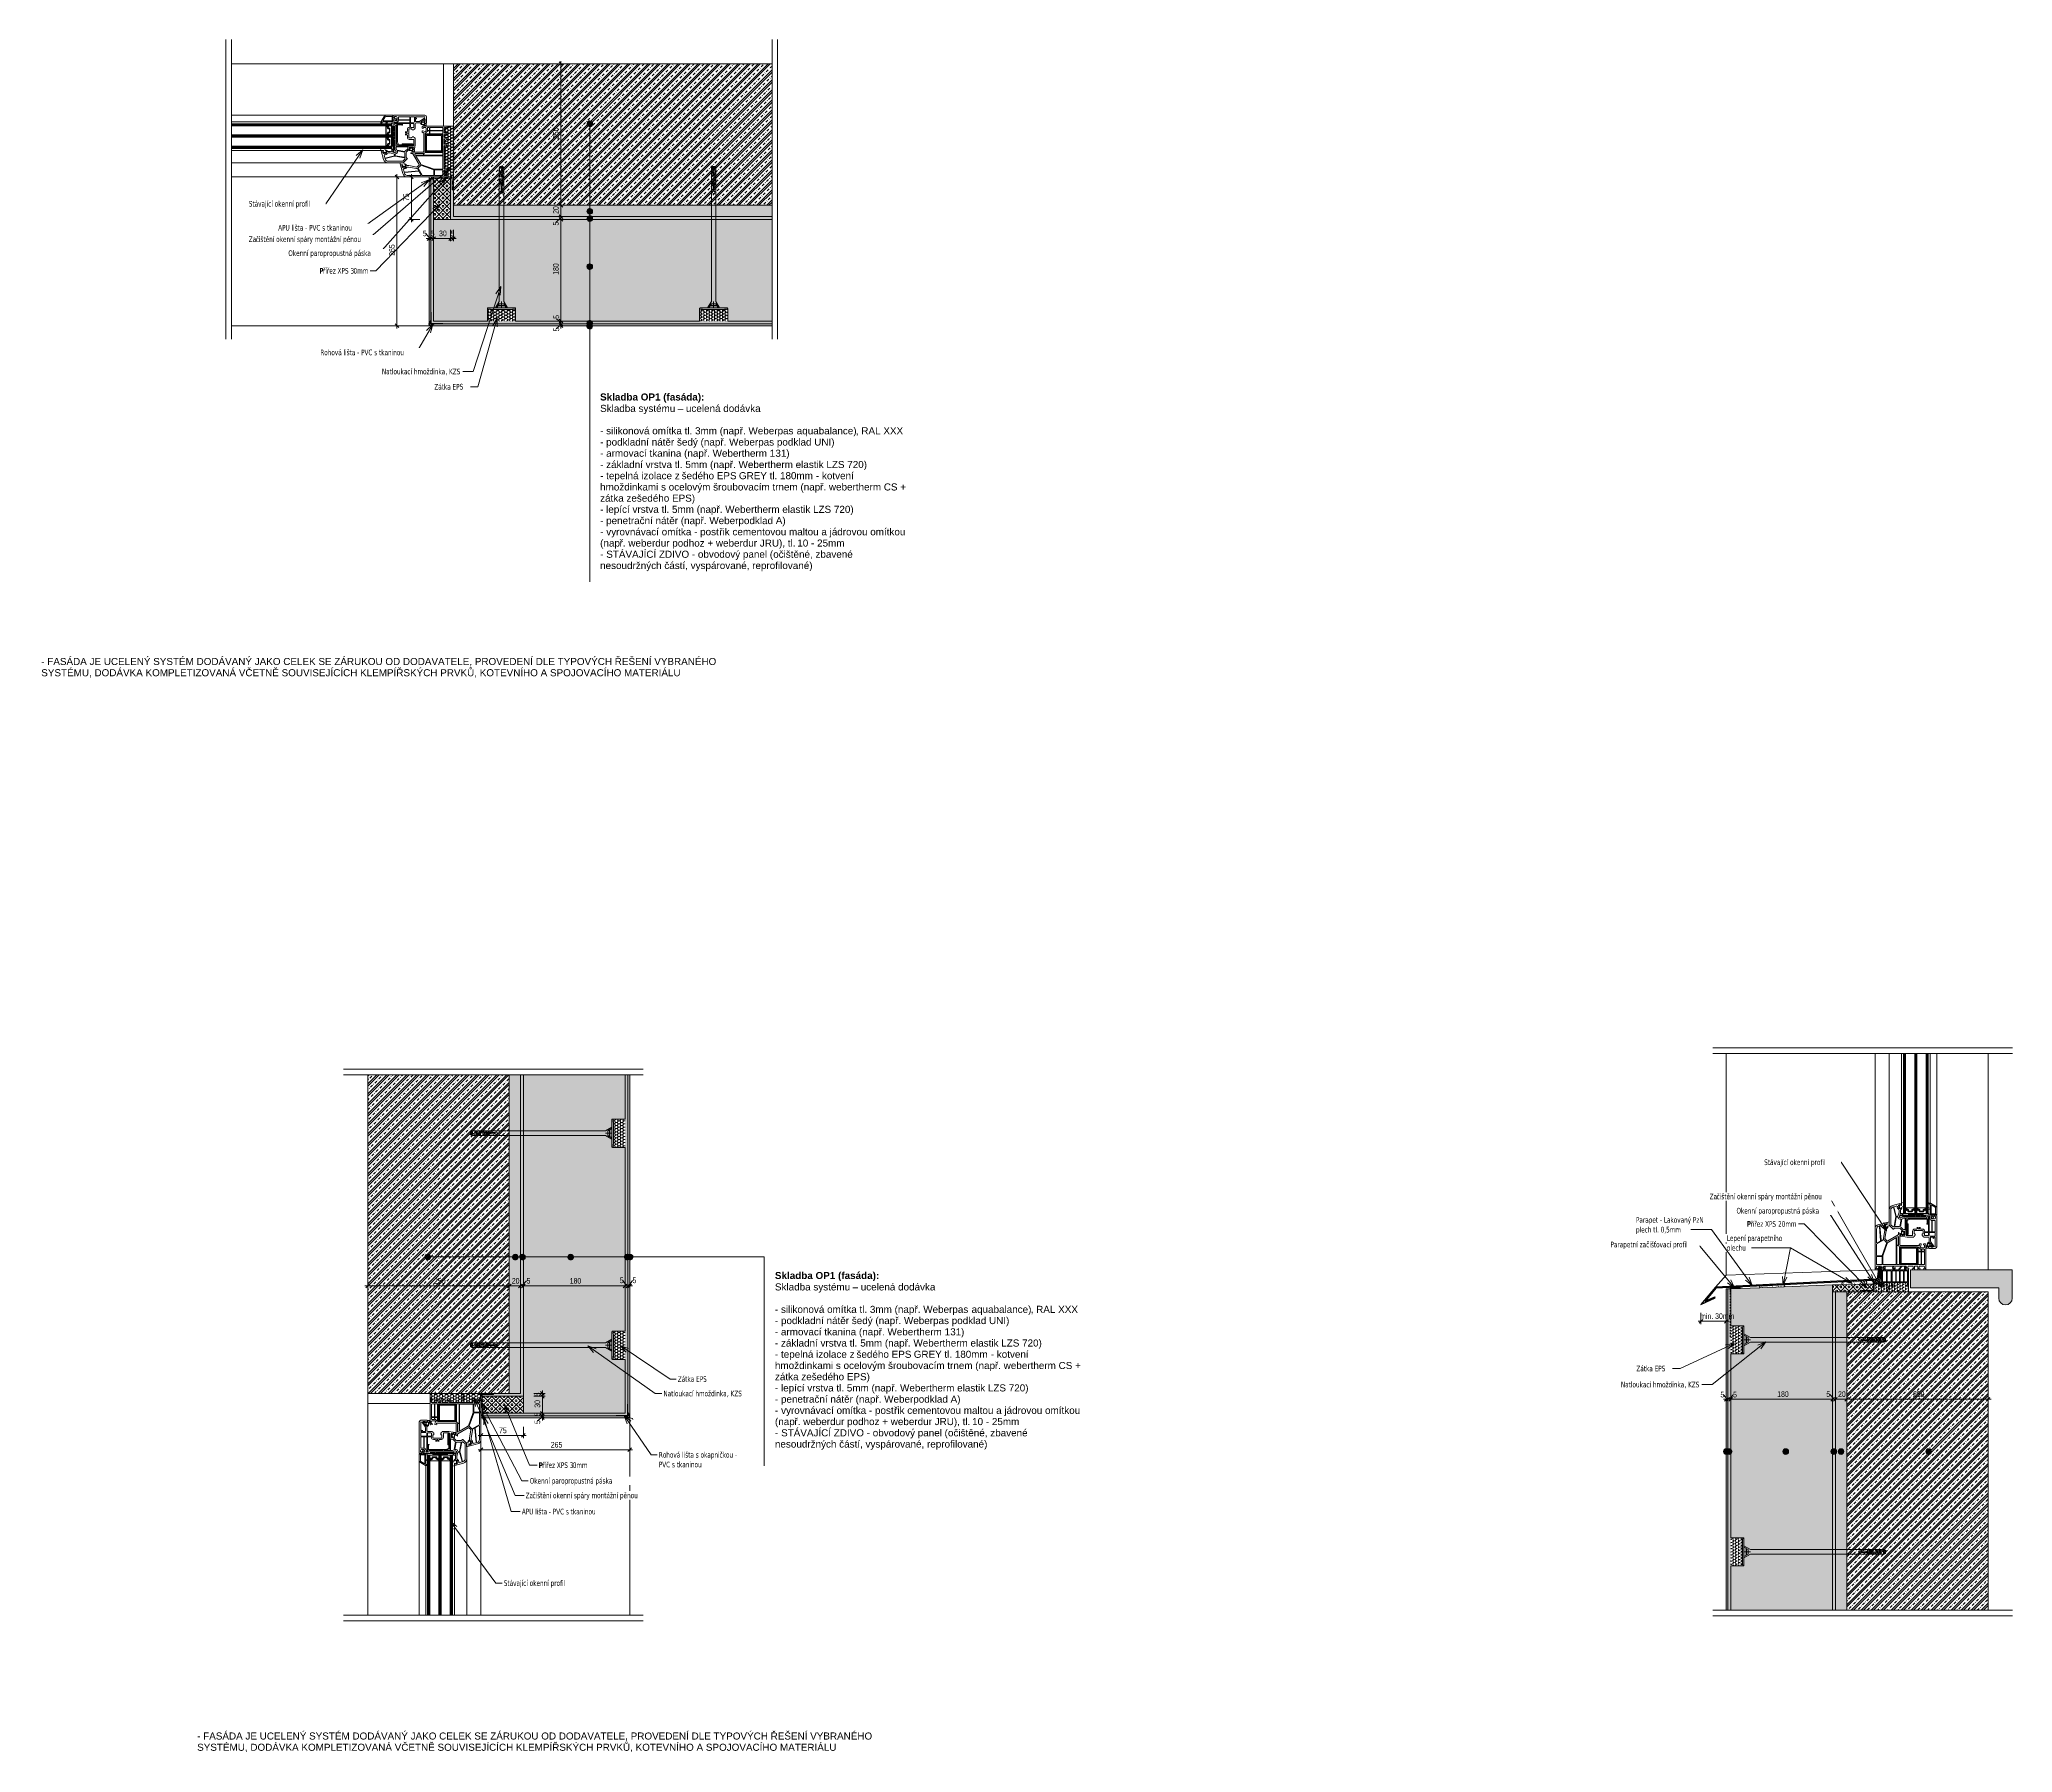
# Model space of a CAD drawing. Header units: millimetres. Extents: x 3821 to 11066, y 2454 to 5594.
# Drawn here: x 3821 to 7309, y 2565 to 5594 of the extents above; entities that cross this region are included whole.
import ezdxf

# ---------------------------------------------------------------- set-up
doc = ezdxf.new("R2010")
doc.units = ezdxf.units.MM
doc.linetypes.add('3_Čárkovaná 2_5mm', pattern=[5, 2.5, -2.5])
for name, color, linetype, lineweight in [('A-ANNO-DIMS', 211, 'Continuous', 9), ('A-ANNO-DIMS-5', 211, 'Continuous', 9), ('A-DETL', 90, 'Continuous', 18), ('A-DETL-GENF', 92, 'Continuous', 18), ('A-DETL-THIN', 151, 'Continuous', 18), ('G-ANNO-TEXT', 231, 'Continuous', 9)]:
    doc.layers.add(name, color=color, linetype=linetype, lineweight=lineweight)
doc.styles.add('Arial', font='arial.ttf', dxfattribs={"width": 0.7, "height": 10})
doc.styles.add('Arial_1', font='arial.ttf', dxfattribs={"height": 12.5})
doc.styles.add('Arial_B', font='arialbd.ttf', dxfattribs={"height": 12.5})
doc.styles.add('Tahoma', font='tahoma.ttf', dxfattribs={"width": 0.7, "height": 10})
doc.styles.add('Tahoma_B', font='tahomabd.ttf', dxfattribs={"width": 0.7, "height": 10})
doc.dimstyles.new('Vnitřní_-_průhledné', dxfattribs={"dimscale": 304.8, "dimtxt": 10.202594, "dimasz": 0.021325, "dimexe": 0.016404, "dimexo": 0.0625, "dimgap": 0.003281, "dimtad": 1, "dimdec": 0, "dimrnd": 5, "dimzin": 0, "dimdsep": 46, "dimtxsty": 'Arial', "dimblk1": 'OBLIQUE', "dimblk2": 'OBLIQUE', "dimsah": 1, "dimcen": 0.09, "dimdle": 0.016404, "dimazin": 0, "dimtfac": 1, "dimtdec": 4, "dimtix": 1, "dimtmove": 1, "dimatfit": 3, "dimfxl": 0.049213, "dimfxlon": 1, "dimtvp": 1, "dimtolj": 1, "dimtzin": 0, "dimarcsym": 2})
doc.dimstyles.new('Vnitřní_-_průhledné_1', dxfattribs={"dimscale": 304.8, "dimtxt": 10.202594, "dimasz": 0.021325, "dimexe": 0.016404, "dimexo": 0.0625, "dimgap": 0.003281, "dimtad": 1, "dimdec": 0, "dimrnd": 5, "dimzin": 0, "dimdsep": 46, "dimtxsty": 'Arial', "dimblk1": 'OBLIQUE', "dimblk2": 'OBLIQUE', "dimsah": 1, "dimcen": 0.09, "dimdle": 0.016404, "dimazin": 0, "dimtfac": 1, "dimtdec": 4, "dimtix": 1, "dimtmove": 0, "dimatfit": 3, "dimfxl": 0.049213, "dimfxlon": 1, "dimtvp": 1, "dimtolj": 1, "dimtzin": 0, "dimarcsym": 2})
pattern_1 = [(45, (0, 0), (-8.838835, 8.838835), []), (45, (3.75, 0), (-8.838835, 8.838835), []), (45, (10.7, 0), (-8.838835, 8.838835), [5, -2.5, 0.5, -2.5])]
pattern_2 = [(0, (0, 0), (5, 5), [0.5, -4.5]), (0, (2.5, 2.5), (5, 5), [0.5, -4.5])]
pattern_3 = [(0, (0, 0), (4.763, 2.75), [3.175, -6.35]), (120, (0, 0), (-4.7630699, 2.749879), [3.175, -6.35]), (60, (0, 0), (-0.0005699, 5.499013), [0, -6.35, 3.175, 0])]
pattern_4 = [(45, (3.592, 0), (-7.184205, 7.184205), []), (0, (15.04, 3.365), (7.184, 7.184), [1.27, -13.098]), (45, (16.31, 3.365), (-7.184205, 7.184205), [1.27, -8.89]), (90, (17.208, 4.263), (-7.184, 7.184), [1.27, -13.098]), (135, (17.208, 5.533), (-7.184205, -7.184205), [1.27, -8.89]), (0, (15.04, 6.431), (7.184, 7.184), [1.27, -13.098]), (45, (14.141, 5.533), (-7.184205, 7.184205), [1.27, -8.89]), (90, (14.141, 4.263), (-7.184, 7.184), [1.27, -13.098]), (135, (15.04, 3.365), (-7.184205, -7.184205), [1.27, -8.89]), (135, (13.389, 0), (-7.184205, -7.184205), [])]
pattern_5 = [(0, (0, 0), (4.763, 2.75), [3.175, -6.35]), (120, (0, 0), (-4.7630699, 2.749879), [3.175, -6.35]), (60, (0, 0), (-6.99e-05, 5.499879), [0, -6.35, 3.175, 0])]
pattern_6 = [(0, (0, 0), (4.762, 2.75), [3.175, -6.35]), (120, (0, 0), (-4.7630699, 2.749879), [3.175, -6.35]), (60, (0, 0), (-0.0005699, 5.499013), [0, -6.35, 3.175, 0])]

msp = doc.modelspace()

# ---------------------------------------------------------------- texts
at = {"layer": 'G-ANNO-TEXT', "color": 1, "char_height": 10, "attachment_point": 1, "style": 'Tahoma_B', "bg_fill": 3, "box_fill_scale": 1.25, "bg_fill_color": 256, "bg_fill_true_color": 13158600, "bg_fill_transparency": 0}
for s, insert, width in [('Za', (4191.2, 5246.2), 14.871), ('Parapetní za', (6598.5, 3468.6), 76.601)]:
    msp.add_mtext(s, dxfattribs=dict(at, insert=insert, width=width))
at = {"layer": 'G-ANNO-TEXT', "color": 7, "char_height": 12.5, "width": 1449.852, "attachment_point": 1, "style": 'Arial_1', "bg_fill": 3, "box_fill_scale": 1.25, "bg_fill_color": 256, "bg_fill_true_color": 13158600, "bg_fill_transparency": 0}
for insert in [(3824.3, 4500.8), (4099.9, 2600.8)]:
    msp.add_mtext('- FASÁDA JE UCELENÝ SYSTÉM DODÁVANÝ JAKO CELEK SE ZÁRUKOU OD DODAVATELE, PROVEDENÍ DLE TYPOVÝCH ŘEŠENÍ VYBRANÉHO ', dxfattribs=dict(at, insert=insert))

# ---------------------------------------------------------------- blocks, each defined once
blk = doc.blocks.new('BP_HYDROIZOLACE NOVÁ 2 - Geotextilie 1_1-2100783-Okno _ Nadpraží')
at = {"layer": 'A-DETL-GENF'}
for points in [[(2, 0), (5, 0), (5, 2), (2, 2)], [(10, 0), (15, 0), (15, 2), (10, 2)], [(20, 0), (25, 0), (25, 2), (20, 2)]]:
    blk.add_hatch(color=256, dxfattribs=at).paths.add_polyline_path(points)
for p, q in [((5, 2), (2, 2)), ((2, 0), (5, 0)), ((5, 2), (10, 2)), ((5, 0), (5, 2)), ((5, 0), (10, 0)), ((15, 2), (10, 2)), ((10, 2), (10, 0)), ((15, 2), (20, 2)), ((15, 0), (15, 2)), ((15, 0), (20, 0)), ((25, 2), (20, 2)), ((20, 2), (20, 0)), ((20, 0), (25, 0)), ((25, 2), (30.9, 2)), ((25, 0), (25, 2)), ((25, 0), (30.9, 0)), ((10, 0), (15, 0))]:
    blk.add_line(p, q, dxfattribs=at)
blk = doc.blocks.new('BP_HYDROIZOLACE NOVÁ 2 - Geotextilie 1_1-2097918-Okno _ Nadpraží')
at = {"layer": 'A-DETL-GENF'}
for points in [[(0, 0), (5, 0), (5, 2), (0, 2)], [(10, 0), (15, 0), (15, 2), (10, 2)]]:
    blk.add_hatch(color=256, dxfattribs=at).paths.add_polyline_path(points)
for p, q in [((5, 2), (0, 2)), ((0, 2), (0, 0)), ((0, 0), (5, 0)), ((5, 2), (10, 2)), ((5, 0), (5, 2)), ((5, 0), (10, 0)), ((15, 2), (10, 2)), ((10, 2), (10, 0)), ((15, 2), (22.5, 2)), ((15, 0), (15, 2)), ((15, 0), (22.5, 0)), ((10, 0), (15, 0))]:
    blk.add_line(p, q, dxfattribs=at)
blk = doc.blocks.new('DIMBLOCK1-Okno _ Nadpraží')
at = {"layer": 'A-ANNO-DIMS-5', "lineweight": 18}
for p, q in [((4861.6, 3390.4), (4858.3, 3387.2)), ((4864.6, 3390.4), (4861.3, 3387.2)), ((4861.6, 3390.4), (4864.8, 3393.7)), ((4864.6, 3390.4), (4867.8, 3393.7))]:
    blk.add_line(p, q, dxfattribs=at)
at = {"layer": 'A-ANNO-DIMS-5'}
for p, q in [((4861.6, 3390.4), (4861.6, 3395.4)), ((4869.6, 3390.4), (4861.6, 3390.4)), ((4861.6, 3390.4), (4861.6, 3375.4)), ((4869.6, 3400.1), (4863.1, 3390.4)), ((4864.6, 3390.4), (4864.6, 3395.4)), ((4864.6, 3390.4), (4864.6, 3375.4)), ((4869.6, 3400.1), (4869.6, 3400.1))]:
    blk.add_line(p, q, dxfattribs=at)
at = {"layer": 'A-ANNO-DIMS-5', "color": 0, "insert": (4869.6, 3405.3), "char_height": 10, "width": 6.404, "attachment_point": 1, "line_spacing_factor": 0.941778, "style": 'Arial'}
blk.add_mtext('\\fArial|b0|i0|c238|p34|;\\W.7;5', dxfattribs=at)
blk = doc.blocks.new('_Oblique')
at = {"color": 0, "linetype": 'ByBlock', "lineweight": -2}
blk.add_line((-0.5, -0.5), (0.5, 0.5), dxfattribs=at)
blk = doc.blocks.new('DIMBLOCK2-Okno _ Nadpraží')
at = {"layer": 'A-ANNO-DIMS-5'}
for p, q in [((4852.5, 3400.1), (4859.1, 3390.4)), ((4852.5, 3400.1), (4852.5, 3400.1)), ((4856.6, 3390.4), (4856.6, 3395.4)), ((4861.6, 3390.4), (4856.6, 3390.4)), ((4856.6, 3390.4), (4856.6, 3375.4)), ((4861.6, 3390.4), (4861.6, 3395.4)), ((4861.6, 3390.4), (4861.6, 3375.4))]:
    blk.add_line(p, q, dxfattribs=at)
at = {"layer": 'A-ANNO-DIMS-5', "lineweight": 18}
for p, q in [((4856.6, 3390.4), (4853.3, 3387.2)), ((4856.6, 3390.4), (4859.8, 3393.7)), ((4861.6, 3390.4), (4858.3, 3387.2)), ((4861.6, 3390.4), (4864.8, 3393.7))]:
    blk.add_line(p, q, dxfattribs=at)
at = {"layer": 'A-ANNO-DIMS-5', "color": 0, "insert": (4847.1, 3405.3), "char_height": 10, "width": 6.404, "attachment_point": 1, "line_spacing_factor": 0.941778, "style": 'Arial'}
blk.add_mtext('\\fArial|b0|i0|c238|p34|;\\W.7;5', dxfattribs=at)
blk = doc.blocks.new('DIMBLOCK3-Okno _ Nadpraží')
at = {"layer": 'A-ANNO-DIMS-5', "lineweight": 18}
for p, q in [((4676.6, 3390.4), (4673.3, 3387.2)), ((4676.6, 3390.4), (4679.8, 3393.7)), ((4856.6, 3390.4), (4853.3, 3387.2)), ((4856.6, 3390.4), (4859.8, 3393.7))]:
    blk.add_line(p, q, dxfattribs=at)
at = {"layer": 'A-ANNO-DIMS-5'}
for p, q in [((4676.6, 3390.4), (4676.6, 3395.4)), ((4856.6, 3390.4), (4676.6, 3390.4)), ((4676.6, 3390.4), (4676.6, 3375.4)), ((4856.6, 3390.4), (4856.6, 3395.4)), ((4856.6, 3390.4), (4856.6, 3375.4))]:
    blk.add_line(p, q, dxfattribs=at)
at = {"layer": 'A-ANNO-DIMS-5', "color": 0, "insert": (4758.6, 3404.4), "char_height": 10, "width": 19.212, "attachment_point": 1, "line_spacing_factor": 0.941778, "style": 'Arial'}
blk.add_mtext('180', dxfattribs=at)
blk = doc.blocks.new('DIMBLOCK4-Okno _ Nadpraží')
at = {"layer": 'A-ANNO-DIMS-5', "lineweight": 18}
for p, q in [((4671.6, 3390.4), (4668.3, 3387.2)), ((4671.6, 3390.4), (4674.8, 3393.7)), ((4676.6, 3390.4), (4673.3, 3387.2)), ((4676.6, 3390.4), (4679.8, 3393.7))]:
    blk.add_line(p, q, dxfattribs=at)
at = {"layer": 'A-ANNO-DIMS-5'}
for p, q in [((4671.6, 3390.4), (4671.6, 3395.4)), ((4676.6, 3390.4), (4671.6, 3390.4)), ((4671.6, 3390.4), (4671.6, 3375.4)), ((4682.3, 3399.3), (4674.1, 3390.4)), ((4676.6, 3390.4), (4676.6, 3395.4)), ((4676.6, 3390.4), (4676.6, 3375.4)), ((4682.3, 3399.3), (4682.3, 3399.3))]:
    blk.add_line(p, q, dxfattribs=at)
at = {"layer": 'A-ANNO-DIMS-5', "color": 0, "insert": (4682.3, 3404.4), "char_height": 10, "width": 6.404, "attachment_point": 1, "line_spacing_factor": 0.941778, "style": 'Arial'}
blk.add_mtext('\\fArial|b0|i0|c238|p34|;\\W.7;5', dxfattribs=at)
blk = doc.blocks.new('DIMBLOCK5-Okno _ Nadpraží')
at = {"layer": 'A-ANNO-DIMS-5', "lineweight": 18}
for p, q in [((4651.6, 3390.4), (4648.3, 3387.2)), ((4651.6, 3390.4), (4654.8, 3393.7)), ((4671.6, 3390.4), (4668.3, 3387.2)), ((4671.6, 3390.4), (4674.8, 3393.7))]:
    blk.add_line(p, q, dxfattribs=at)
at = {"layer": 'A-ANNO-DIMS-5'}
for p, q in [((4651.6, 3390.4), (4651.6, 3395.4)), ((4671.6, 3390.4), (4651.6, 3390.4)), ((4651.6, 3390.4), (4651.6, 3375.4)), ((4671.6, 3390.4), (4671.6, 3395.4)), ((4671.6, 3390.4), (4671.6, 3375.4))]:
    blk.add_line(p, q, dxfattribs=at)
at = {"layer": 'A-ANNO-DIMS-5', "color": 0, "insert": (4656.2, 3404.4), "char_height": 10, "width": 12.808, "attachment_point": 1, "line_spacing_factor": 0.941778, "style": 'Arial'}
blk.add_mtext('20', dxfattribs=at)
blk = doc.blocks.new('DIMBLOCK6-Okno _ Nadpraží')
at = {"layer": 'A-ANNO-DIMS-5'}
for p, q in [((4651.6, 3390.4), (4396.6, 3390.4)), ((4401.6, 3390.4), (4401.6, 3395.4)), ((4401.6, 3390.4), (4401.6, 3375.4)), ((4651.6, 3390.4), (4651.6, 3395.4)), ((4651.6, 3390.4), (4651.6, 3375.4))]:
    blk.add_line(p, q, dxfattribs=at)
at = {"layer": 'A-ANNO-DIMS-5', "lineweight": 18}
for p, q in [((4401.6, 3390.4), (4398.3, 3387.2)), ((4401.6, 3390.4), (4404.8, 3393.7)), ((4651.6, 3390.4), (4648.3, 3387.2)), ((4651.6, 3390.4), (4654.8, 3393.7))]:
    blk.add_line(p, q, dxfattribs=at)
at = {"layer": 'A-ANNO-DIMS-5', "color": 0, "insert": (4518.6, 3404.4), "char_height": 10, "width": 19.212, "attachment_point": 1, "line_spacing_factor": 0.941778, "style": 'Arial'}
blk.add_mtext('250', dxfattribs=at)
blk = doc.blocks.new('DIMBLOCK14-Okno _ Nadpraží')
at = {"layer": 'A-ANNO-DIMS-5'}
for p, q in [((4601.6, 3100.6), (4601.6, 3115.6)), ((4864.6, 3100.6), (4864.6, 3115.6)), ((4596.6, 3100.6), (4869.6, 3100.6)), ((4601.6, 3100.6), (4601.6, 3095.6)), ((4864.6, 3100.6), (4864.6, 3095.6))]:
    blk.add_line(p, q, dxfattribs=at)
at = {"layer": 'A-ANNO-DIMS-5', "lineweight": 18}
for p, q in [((4601.6, 3100.6), (4598.3, 3097.4)), ((4601.6, 3100.6), (4604.8, 3103.9)), ((4864.6, 3100.6), (4861.3, 3097.4)), ((4864.6, 3100.6), (4867.8, 3103.9))]:
    blk.add_line(p, q, dxfattribs=at)
at = {"layer": 'A-ANNO-DIMS-5', "color": 0, "insert": (4725.1, 3114.6), "char_height": 10, "width": 19.212, "attachment_point": 1, "line_spacing_factor": 0.941778, "style": 'Arial'}
blk.add_mtext('265', dxfattribs=at)
blk = doc.blocks.new('DIMBLOCK15-Okno _ Nadpraží')
at = {"layer": 'A-ANNO-DIMS-5'}
for p, q in [((4676.6, 3126), (4676.6, 3141)), ((4681.6, 3126), (4596.6, 3126)), ((4601.6, 3126), (4601.6, 3131)), ((4601.6, 3126), (4601.6, 3111)), ((4676.6, 3126), (4676.6, 3121))]:
    blk.add_line(p, q, dxfattribs=at)
at = {"layer": 'A-ANNO-DIMS-5', "lineweight": 18}
for p, q in [((4601.6, 3126), (4598.3, 3122.8)), ((4601.6, 3126), (4604.8, 3129.3)), ((4676.6, 3126), (4673.3, 3122.8)), ((4676.6, 3126), (4679.8, 3129.3))]:
    blk.add_line(p, q, dxfattribs=at)
at = {"layer": 'A-ANNO-DIMS-5', "color": 0, "insert": (4633.7, 3140), "char_height": 10, "width": 12.808, "attachment_point": 1, "line_spacing_factor": 0.941778, "style": 'Arial'}
blk.add_mtext('75', dxfattribs=at)
blk = doc.blocks.new('DIMBLOCK16-Okno _ Nadpraží')
at = {"layer": 'A-ANNO-DIMS-5'}
for p, q in [((4710.4, 3160.4), (4695.4, 3160.4)), ((4710.4, 3157.4), (4695.4, 3157.4)), ((4701.5, 3151.6), (4710.4, 3158.9)), ((4701.5, 3151.6), (4701.5, 3151.6)), ((4710.4, 3152.4), (4710.4, 3160.4)), ((4710.4, 3160.4), (4715.4, 3160.4)), ((4710.4, 3157.4), (4715.4, 3157.4))]:
    blk.add_line(p, q, dxfattribs=at)
at = {"layer": 'A-ANNO-DIMS-5', "lineweight": 18}
for p, q in [((4710.4, 3160.4), (4707.1, 3163.6)), ((4710.4, 3157.4), (4707.1, 3160.6)), ((4710.4, 3160.4), (4713.6, 3157.1)), ((4710.4, 3157.4), (4713.6, 3154.1))]:
    blk.add_line(p, q, dxfattribs=at)
at = {"layer": 'A-ANNO-DIMS-5', "color": 0, "insert": (4696.4, 3146.3), "char_height": 10, "width": 6.404, "attachment_point": 1, "rotation": 90, "line_spacing_factor": 0.941778, "style": 'Arial'}
blk.add_mtext('\\fArial|b0|i0|c238|p34|;\\W.7;5', dxfattribs=at)
blk = doc.blocks.new('DIMBLOCK17-Okno _ Nadpraží')
at = {"layer": 'A-ANNO-DIMS-5'}
for p, q in [((4710.4, 3165.4), (4695.4, 3165.4)), ((4710.4, 3160.4), (4695.4, 3160.4)), ((4710.4, 3160.4), (4710.4, 3165.4)), ((4710.4, 3165.4), (4715.4, 3165.4)), ((4710.4, 3160.4), (4715.4, 3160.4))]:
    blk.add_line(p, q, dxfattribs=at)
at = {"layer": 'A-ANNO-DIMS-5', "lineweight": 18}
for p, q in [((4710.4, 3165.4), (4707.1, 3168.6)), ((4710.4, 3160.4), (4707.1, 3163.6)), ((4710.4, 3165.4), (4713.6, 3162.1)), ((4710.4, 3160.4), (4713.6, 3157.1))]:
    blk.add_line(p, q, dxfattribs=at)
at = {"layer": 'A-ANNO-DIMS-5', "color": 0, "insert": (4696.4, 3160.2), "char_height": 10, "width": 6.404, "attachment_point": 1, "rotation": 90, "line_spacing_factor": 0.941778, "style": 'Arial'}
blk.add_mtext('\\fArial|b0|i0|c238|p34|;\\W.7;5', dxfattribs=at)
blk = doc.blocks.new('DIMBLOCK18-Okno _ Nadpraží')
at = {"layer": 'A-ANNO-DIMS-5'}
for p, q in [((4710.4, 3195.4), (4695.4, 3195.4)), ((4710.4, 3165.4), (4710.4, 3195.4)), ((4710.4, 3195.4), (4715.4, 3195.4)), ((4710.4, 3165.4), (4695.4, 3165.4)), ((4710.4, 3165.4), (4715.4, 3165.4))]:
    blk.add_line(p, q, dxfattribs=at)
at = {"layer": 'A-ANNO-DIMS-5', "lineweight": 18}
for p, q in [((4710.4, 3195.4), (4707.1, 3198.6)), ((4710.4, 3195.4), (4713.6, 3192.1)), ((4710.4, 3165.4), (4707.1, 3168.6)), ((4710.4, 3165.4), (4713.6, 3162.1))]:
    blk.add_line(p, q, dxfattribs=at)
at = {"layer": 'A-ANNO-DIMS-5', "color": 0, "insert": (4696.4, 3175), "char_height": 10, "width": 12.808, "attachment_point": 1, "rotation": 90, "line_spacing_factor": 0.941778, "style": 'Arial'}
blk.add_mtext('30', dxfattribs=at)
blk = doc.blocks.new('DIMBLOCK19-Okno _ Nadpraží')
at = {"layer": 'A-ANNO-DIMS-5'}
for p, q in [((4710.4, 3200.4), (4695.4, 3200.4)), ((4710.4, 3195.4), (4695.4, 3195.4)), ((4710.4, 3195.4), (4710.4, 3205.4)), ((4710.4, 3200.4), (4715.4, 3200.4)), ((4710.4, 3195.4), (4715.4, 3195.4))]:
    blk.add_line(p, q, dxfattribs=at)
at = {"layer": 'A-ANNO-DIMS-5', "lineweight": 18}
for p, q in [((4710.4, 3200.4), (4707.1, 3203.6)), ((4710.4, 3195.4), (4707.1, 3198.6)), ((4710.4, 3200.4), (4713.6, 3197.1)), ((4710.4, 3195.4), (4713.6, 3192.1))]:
    blk.add_line(p, q, dxfattribs=at)
at = {"layer": 'A-ANNO-DIMS-5', "color": 0, "insert": (4696.4, 3195.2), "char_height": 10, "width": 6.404, "attachment_point": 1, "rotation": 90, "line_spacing_factor": 0.941778, "style": 'Arial'}
blk.add_mtext('\\fArial|b0|i0|c238|p34|;\\W.7;5', dxfattribs=at)
blk = doc.blocks.new('DIMBLOCK20-Okno _ Nadpraží')
at = {"layer": 'A-ANNO-DIMS-5', "lineweight": 18}
for p, q in [((4743, 5091.3), (4739.8, 5094.6)), ((4743, 5088.3), (4739.8, 5091.6)), ((4743, 5091.3), (4746.3, 5088.1)), ((4743, 5088.3), (4746.3, 5085.1))]:
    blk.add_line(p, q, dxfattribs=at)
at = {"layer": 'A-ANNO-DIMS-5'}
for p, q in [((4743, 5091.3), (4728, 5091.3)), ((4743, 5088.3), (4728, 5088.3)), ((4735, 5083.3), (4743, 5089.8)), ((4735, 5083.3), (4735, 5083.3)), ((4743, 5083.3), (4743, 5091.3)), ((4743, 5091.3), (4748, 5091.3)), ((4743, 5088.3), (4748, 5088.3))]:
    blk.add_line(p, q, dxfattribs=at)
at = {"layer": 'A-ANNO-DIMS-5', "color": 0, "insert": (4729.9, 5078), "char_height": 10, "width": 6.404, "attachment_point": 1, "rotation": 90, "line_spacing_factor": 0.941778, "style": 'Arial'}
blk.add_mtext('\\fArial|b0|i0|c238|p34|;\\W.7;5', dxfattribs=at)
blk = doc.blocks.new('DIMBLOCK21-Okno _ Nadpraží')
at = {"layer": 'A-ANNO-DIMS-5'}
for p, q in [((4743, 5096.3), (4728, 5096.3)), ((4735, 5100.4), (4743, 5093.8)), ((4735, 5100.4), (4735, 5100.4)), ((4743, 5091.3), (4743, 5096.3)), ((4743, 5096.3), (4748, 5096.3)), ((4743, 5091.3), (4728, 5091.3)), ((4743, 5091.3), (4748, 5091.3))]:
    blk.add_line(p, q, dxfattribs=at)
at = {"layer": 'A-ANNO-DIMS-5', "lineweight": 18}
for p, q in [((4743, 5096.3), (4739.8, 5099.6)), ((4743, 5091.3), (4739.8, 5094.6)), ((4743, 5096.3), (4746.3, 5093.1)), ((4743, 5091.3), (4746.3, 5088.1))]:
    blk.add_line(p, q, dxfattribs=at)
at = {"layer": 'A-ANNO-DIMS-5', "color": 0, "insert": (4729.9, 5100.4), "char_height": 10, "width": 6.404, "attachment_point": 1, "rotation": 90, "line_spacing_factor": 0.941778, "style": 'Arial'}
blk.add_mtext('\\fArial|b0|i0|c238|p34|;\\W.7;5', dxfattribs=at)
blk = doc.blocks.new('DIMBLOCK22-Okno _ Nadpraží')
at = {"layer": 'A-ANNO-DIMS-5'}
for p, q in [((4743, 5276.3), (4728, 5276.3)), ((4743, 5096.3), (4743, 5276.3)), ((4743, 5276.3), (4748, 5276.3)), ((4743, 5096.3), (4728, 5096.3)), ((4743, 5096.3), (4748, 5096.3))]:
    blk.add_line(p, q, dxfattribs=at)
at = {"layer": 'A-ANNO-DIMS-5', "lineweight": 18}
for p, q in [((4743, 5276.3), (4739.8, 5279.6)), ((4743, 5276.3), (4746.3, 5273.1)), ((4743, 5096.3), (4739.8, 5099.6)), ((4743, 5096.3), (4746.3, 5093.1))]:
    blk.add_line(p, q, dxfattribs=at)
at = {"layer": 'A-ANNO-DIMS-5', "color": 0, "insert": (4729, 5178.3), "char_height": 10, "width": 19.212, "attachment_point": 1, "rotation": 90, "line_spacing_factor": 0.941778, "style": 'Arial'}
blk.add_mtext('180', dxfattribs=at)
blk = doc.blocks.new('DIMBLOCK23-Okno _ Nadpraží')
at = {"layer": 'A-ANNO-DIMS-5'}
for p, q in [((4743, 5281.3), (4728, 5281.3)), ((4743, 5276.3), (4728, 5276.3)), ((4734.2, 5270.6), (4743, 5278.8)), ((4734.2, 5270.6), (4734.2, 5270.6)), ((4743, 5276.3), (4743, 5281.3)), ((4743, 5281.3), (4748, 5281.3)), ((4743, 5276.3), (4748, 5276.3))]:
    blk.add_line(p, q, dxfattribs=at)
at = {"layer": 'A-ANNO-DIMS-5', "lineweight": 18}
for p, q in [((4743, 5281.3), (4739.8, 5284.6)), ((4743, 5276.3), (4739.8, 5279.6)), ((4743, 5281.3), (4746.3, 5278.1)), ((4743, 5276.3), (4746.3, 5273.1))]:
    blk.add_line(p, q, dxfattribs=at)
at = {"layer": 'A-ANNO-DIMS-5', "color": 0, "insert": (4729, 5265.3), "char_height": 10, "width": 6.404, "attachment_point": 1, "rotation": 90, "line_spacing_factor": 0.941778, "style": 'Arial'}
blk.add_mtext('\\fArial|b0|i0|c238|p34|;\\W.7;5', dxfattribs=at)
blk = doc.blocks.new('DIMBLOCK24-Okno _ Nadpraží')
at = {"layer": 'A-ANNO-DIMS-5', "lineweight": 18}
for p, q in [((4743, 5301.3), (4739.8, 5304.6)), ((4743, 5281.3), (4739.8, 5284.6)), ((4743, 5301.3), (4746.3, 5298.1)), ((4743, 5281.3), (4746.3, 5278.1))]:
    blk.add_line(p, q, dxfattribs=at)
at = {"layer": 'A-ANNO-DIMS-5'}
for p, q in [((4743, 5301.3), (4728, 5301.3)), ((4743, 5281.3), (4728, 5281.3)), ((4743, 5281.3), (4743, 5301.3)), ((4743, 5301.3), (4748, 5301.3)), ((4743, 5281.3), (4748, 5281.3))]:
    blk.add_line(p, q, dxfattribs=at)
at = {"layer": 'A-ANNO-DIMS-5', "color": 0, "insert": (4729, 5286), "char_height": 10, "width": 12.808, "attachment_point": 1, "rotation": 90, "line_spacing_factor": 0.941778, "style": 'Arial'}
blk.add_mtext('20', dxfattribs=at)
blk = doc.blocks.new('DIMBLOCK25-Okno _ Nadpraží')
at = {"layer": 'A-ANNO-DIMS-5'}
for p, q in [((4743, 5551.3), (4728, 5551.3)), ((4743, 5301.3), (4743, 5556.3)), ((4743, 5551.3), (4748, 5551.3)), ((4743, 5301.3), (4728, 5301.3)), ((4743, 5301.3), (4748, 5301.3))]:
    blk.add_line(p, q, dxfattribs=at)
at = {"layer": 'A-ANNO-DIMS-5', "lineweight": 18}
for p, q in [((4743, 5551.3), (4739.8, 5554.6)), ((4743, 5551.3), (4746.3, 5548.1)), ((4743, 5301.3), (4739.8, 5304.6)), ((4743, 5301.3), (4746.3, 5298.1))]:
    blk.add_line(p, q, dxfattribs=at)
at = {"layer": 'A-ANNO-DIMS-5', "color": 0, "insert": (4729, 5418.3), "char_height": 10, "width": 19.212, "attachment_point": 1, "rotation": 90, "line_spacing_factor": 0.941778, "style": 'Arial'}
blk.add_mtext('250', dxfattribs=at)
blk = doc.blocks.new('DIMBLOCK26-Okno _ Nadpraží')
at = {"layer": 'A-ANNO-DIMS-5'}
for p, q in [((4453.2, 5351.3), (4448.2, 5351.3)), ((4453.2, 5356.3), (4453.2, 5083.3)), ((4453.2, 5351.3), (4468.2, 5351.3)), ((4453.2, 5088.3), (4448.2, 5088.3)), ((4453.2, 5088.3), (4468.2, 5088.3))]:
    blk.add_line(p, q, dxfattribs=at)
at = {"layer": 'A-ANNO-DIMS-5', "lineweight": 18}
for p, q in [((4453.2, 5351.3), (4450, 5354.6)), ((4453.2, 5351.3), (4456.5, 5348.1)), ((4453.2, 5088.3), (4450, 5091.6)), ((4453.2, 5088.3), (4456.5, 5085.1))]:
    blk.add_line(p, q, dxfattribs=at)
at = {"layer": 'A-ANNO-DIMS-5', "color": 0, "insert": (4439.2, 5211.8), "char_height": 10, "width": 19.212, "attachment_point": 1, "rotation": 90, "line_spacing_factor": 0.941778, "style": 'Arial'}
blk.add_mtext('265', dxfattribs=at)
blk = doc.blocks.new('DIMBLOCK27-Okno _ Nadpraží')
at = {"layer": 'A-ANNO-DIMS-5'}
for p, q in [((4478.6, 5351.3), (4463.6, 5351.3)), ((4478.6, 5271.3), (4478.6, 5356.3)), ((4478.6, 5351.3), (4483.6, 5351.3)), ((4478.6, 5276.3), (4473.6, 5276.3)), ((4478.6, 5276.3), (4493.6, 5276.3))]:
    blk.add_line(p, q, dxfattribs=at)
at = {"layer": 'A-ANNO-DIMS-5', "lineweight": 18}
for p, q in [((4478.6, 5351.3), (4475.4, 5354.6)), ((4478.6, 5351.3), (4481.9, 5348.1)), ((4478.6, 5276.3), (4475.4, 5279.6)), ((4478.6, 5276.3), (4481.9, 5273.1))]:
    blk.add_line(p, q, dxfattribs=at)
at = {"layer": 'A-ANNO-DIMS-5', "color": 0, "insert": (4464.6, 5308.5), "char_height": 10, "width": 12.808, "attachment_point": 1, "rotation": 90, "line_spacing_factor": 0.941778, "style": 'Arial'}
blk.add_mtext('75', dxfattribs=at)
blk = doc.blocks.new('DIMBLOCK28-Okno _ Nadpraží')
at = {"layer": 'A-ANNO-DIMS-5'}
for p, q in [((4504.2, 5251.3), (4511.5, 5242.5)), ((4504.2, 5251.3), (4504.2, 5251.3)), ((4505, 5242.5), (4513, 5242.5)), ((4510, 5242.5), (4510, 5257.5)), ((4510, 5242.5), (4510, 5237.5)), ((4513, 5242.5), (4513, 5257.5)), ((4513, 5242.5), (4513, 5237.5))]:
    blk.add_line(p, q, dxfattribs=at)
at = {"layer": 'A-ANNO-DIMS-5', "lineweight": 18}
for p, q in [((4510, 5242.5), (4506.7, 5239.2)), ((4513, 5242.5), (4509.7, 5239.2)), ((4510, 5242.5), (4513.2, 5245.7)), ((4513, 5242.5), (4516.2, 5245.7))]:
    blk.add_line(p, q, dxfattribs=at)
at = {"layer": 'A-ANNO-DIMS-5', "color": 0, "insert": (4498.9, 5256.5), "char_height": 10, "width": 6.404, "attachment_point": 1, "line_spacing_factor": 0.941778, "style": 'Arial'}
blk.add_mtext('\\fArial|b0|i0|c238|p34|;\\W.7;5', dxfattribs=at)
blk = doc.blocks.new('DIMBLOCK29-Okno _ Nadpraží')
at = {"layer": 'A-ANNO-DIMS-5', "lineweight": 18}
for p, q in [((4513, 5242.5), (4509.7, 5239.2)), ((4513, 5242.5), (4516.2, 5245.7)), ((4518, 5242.5), (4514.7, 5239.2)), ((4518, 5242.5), (4521.2, 5245.7))]:
    blk.add_line(p, q, dxfattribs=at)
at = {"layer": 'A-ANNO-DIMS-5'}
for p, q in [((4513, 5242.5), (4513, 5257.5)), ((4513, 5242.5), (4518, 5242.5)), ((4513, 5242.5), (4513, 5237.5)), ((4518, 5242.5), (4518, 5257.5)), ((4518, 5242.5), (4518, 5237.5))]:
    blk.add_line(p, q, dxfattribs=at)
at = {"layer": 'A-ANNO-DIMS-5', "color": 0, "insert": (4512.8, 5256.5), "char_height": 10, "width": 6.404, "attachment_point": 1, "line_spacing_factor": 0.941778, "style": 'Arial'}
blk.add_mtext('\\fArial|b0|i0|c238|p34|;\\W.7;5', dxfattribs=at)
blk = doc.blocks.new('DIMBLOCK30-Okno _ Nadpraží')
at = {"layer": 'A-ANNO-DIMS-5', "lineweight": 18}
for p, q in [((4518, 5242.5), (4514.7, 5239.2)), ((4518, 5242.5), (4521.2, 5245.7)), ((4548, 5242.5), (4544.7, 5239.2)), ((4548, 5242.5), (4551.2, 5245.7))]:
    blk.add_line(p, q, dxfattribs=at)
at = {"layer": 'A-ANNO-DIMS-5'}
for p, q in [((4518, 5242.5), (4518, 5257.5)), ((4518, 5242.5), (4548, 5242.5)), ((4518, 5242.5), (4518, 5237.5)), ((4548, 5242.5), (4548, 5257.5)), ((4548, 5242.5), (4548, 5237.5))]:
    blk.add_line(p, q, dxfattribs=at)
at = {"layer": 'A-ANNO-DIMS-5', "color": 0, "insert": (4527.6, 5256.5), "char_height": 10, "width": 12.808, "attachment_point": 1, "line_spacing_factor": 0.941778, "style": 'Arial'}
blk.add_mtext('30', dxfattribs=at)
blk = doc.blocks.new('DIMBLOCK31-Okno _ Nadpraží')
at = {"layer": 'A-ANNO-DIMS-5', "lineweight": 18}
for p, q in [((4548, 5242.5), (4544.7, 5239.2)), ((4548, 5242.5), (4551.2, 5245.7)), ((4553, 5242.5), (4549.7, 5239.2)), ((4553, 5242.5), (4556.2, 5245.7))]:
    blk.add_line(p, q, dxfattribs=at)
at = {"layer": 'A-ANNO-DIMS-5'}
for p, q in [((4548, 5242.5), (4548, 5257.5)), ((4548, 5242.5), (4558, 5242.5)), ((4548, 5242.5), (4548, 5237.5)), ((4553, 5242.5), (4553, 5257.5)), ((4553, 5242.5), (4553, 5237.5))]:
    blk.add_line(p, q, dxfattribs=at)
at = {"layer": 'A-ANNO-DIMS-5', "color": 0, "insert": (4547.8, 5256.5), "char_height": 10, "width": 6.404, "attachment_point": 1, "line_spacing_factor": 0.941778, "style": 'Arial'}
blk.add_mtext('\\fArial|b0|i0|c238|p34|;\\W.7;5', dxfattribs=at)
blk = doc.blocks.new('BP_HYDROIZOLACE NOVÁ 2 - Geotextilie 1_1-1452064-Okno _ Nadpraží')
at = {"layer": 'A-DETL-GENF'}
for points in [[(0, 0), (5, 0), (5, 2), (1.3, 2), (1.8, 0.8)], [(10, 0), (15, 0), (15, 2), (10, 2)]]:
    blk.add_hatch(color=256, dxfattribs=at).paths.add_polyline_path(points)
for p, q in [((0, 0), (5, 0)), ((5, 2), (1.3, 2)), ((5, 2), (10, 2)), ((5, 0), (5, 2)), ((5, 0), (10, 0)), ((15, 2), (10, 2)), ((10, 2), (10, 0)), ((15, 2), (23.1, 2)), ((15, 0), (15, 2)), ((15, 0), (23.1, 0)), ((10, 0), (15, 0))]:
    blk.add_line(p, q, dxfattribs=at)
blk = doc.blocks.new('BP_HYDROIZOLACE NOVÁ 2 - Geotextilie 1_1-1453589-Okno _ Nadpraží')
at = {"layer": 'A-DETL-GENF'}
blk.add_hatch(color=256, dxfattribs=at).paths.add_polyline_path([(1.1, 0), (5, 0), (5, 2), (0, 2), (0, 1.8), (1.5, 1.1)])
for p, q in [((5, 2), (0, 2)), ((0, 2), (0, 1.8)), ((1.1, 0), (5, 0)), ((5, 2), (14.6, 2)), ((5, 0), (5, 2)), ((5, 0), (14.6, 0))]:
    blk.add_line(p, q, dxfattribs=at)
blk = doc.blocks.new('BP_HYDROIZOLACE NOVÁ 2 - Geotextilie 1_1-1450786-Okno _ Nadpraží')
at = {"layer": 'A-DETL-GENF'}
for points in [[(0, 0), (5, 0), (5, 2), (0, 2)], [(10, 0), (15, 0), (15, 2), (10, 2)]]:
    blk.add_hatch(color=256, dxfattribs=at).paths.add_polyline_path(points)
for p, q in [((5, 2), (0, 2)), ((0, 2), (0, 0)), ((0, 0), (5, 0)), ((5, 2), (10, 2)), ((5, 0), (5, 2)), ((5, 0), (10, 0)), ((15, 2), (10, 2)), ((10, 2), (10, 0)), ((15, 2), (18.9, 2)), ((15, 0), (15, 2)), ((15, 0), (18.9, 0)), ((10, 0), (15, 0))]:
    blk.add_line(p, q, dxfattribs=at)
blk = doc.blocks.new('BP_HYDROIZOLACE NOVÁ 2 - Geotextilie 1_1-1453975-Okno _ Nadpraží')
at = {"layer": 'A-DETL-GENF'}
for points in [[(0, 0), (5, 0), (5, 2), (0, 2)], [(10, 0), (15, 0), (15, 2), (10, 2)]]:
    blk.add_hatch(color=256, dxfattribs=at).paths.add_polyline_path(points)
for p, q in [((5, 2), (0, 2)), ((0, 2), (0, 0)), ((0, 0), (5, 0)), ((5, 2), (10, 2)), ((5, 0), (5, 2)), ((5, 0), (10, 0)), ((15, 2), (10, 2)), ((10, 2), (10, 0)), ((15, 2), (16.4, 2)), ((15, 0), (15, 2)), ((15, 0), (16.4, 0)), ((10, 0), (15, 0))]:
    blk.add_line(p, q, dxfattribs=at)
blk = doc.blocks.new('DIMBLOCK7-Okno _ Nadpraží')
at = {"layer": 'A-ANNO-DIMS-5'}
for p, q in [((6798.2, 3198.1), (6804.8, 3190.1)), ((6798.2, 3198.1), (6798.2, 3198.1)), ((6798.3, 3190.1), (6806.3, 3190.1)), ((6803.3, 3190.1), (6803.3, 3205.1)), ((6803.3, 3190.1), (6803.3, 3185.1)), ((6806.3, 3190.1), (6806.3, 3205.1)), ((6806.3, 3190.1), (6806.3, 3185.1))]:
    blk.add_line(p, q, dxfattribs=at)
at = {"layer": 'A-ANNO-DIMS-5', "lineweight": 18}
for p, q in [((6803.3, 3190.1), (6800, 3186.9)), ((6806.3, 3190.1), (6803, 3186.9)), ((6803.3, 3190.1), (6806.5, 3193.4)), ((6806.3, 3190.1), (6809.5, 3193.4))]:
    blk.add_line(p, q, dxfattribs=at)
at = {"layer": 'A-ANNO-DIMS-5', "color": 0, "insert": (6792.9, 3203.2), "char_height": 10, "width": 6.404, "attachment_point": 1, "line_spacing_factor": 0.941778, "style": 'Arial'}
blk.add_mtext('\\fArial|b0|i0|c238|p34|;\\W.7;5', dxfattribs=at)
blk = doc.blocks.new('DIMBLOCK8-Okno _ Nadpraží')
at = {"layer": 'A-ANNO-DIMS-5', "lineweight": 18}
for p, q in [((6806.3, 3190.1), (6803, 3186.9)), ((6806.3, 3190.1), (6809.5, 3193.4)), ((6811.3, 3190.1), (6808, 3186.9)), ((6811.3, 3190.1), (6814.5, 3193.4))]:
    blk.add_line(p, q, dxfattribs=at)
at = {"layer": 'A-ANNO-DIMS-5'}
for p, q in [((6806.3, 3190.1), (6806.3, 3205.1)), ((6806.3, 3190.1), (6811.3, 3190.1)), ((6806.3, 3190.1), (6806.3, 3185.1)), ((6815.3, 3198.1), (6808.8, 3190.1)), ((6811.3, 3190.1), (6811.3, 3205.1)), ((6811.3, 3190.1), (6811.3, 3185.1)), ((6815.3, 3198.1), (6815.3, 3198.1))]:
    blk.add_line(p, q, dxfattribs=at)
at = {"layer": 'A-ANNO-DIMS-5', "color": 0, "insert": (6815.3, 3203.2), "char_height": 10, "width": 6.404, "attachment_point": 1, "line_spacing_factor": 0.941778, "style": 'Arial'}
blk.add_mtext('\\fArial|b0|i0|c238|p34|;\\W.7;5', dxfattribs=at)
blk = doc.blocks.new('DIMBLOCK9-Okno _ Nadpraží')
at = {"layer": 'A-ANNO-DIMS-5', "lineweight": 18}
for p, q in [((6811.3, 3190.1), (6808, 3186.9)), ((6811.3, 3190.1), (6814.5, 3193.4)), ((6991.3, 3190.1), (6988, 3186.9)), ((6991.3, 3190.1), (6994.5, 3193.4))]:
    blk.add_line(p, q, dxfattribs=at)
at = {"layer": 'A-ANNO-DIMS-5'}
for p, q in [((6811.3, 3190.1), (6811.3, 3205.1)), ((6811.3, 3190.1), (6991.3, 3190.1)), ((6811.3, 3190.1), (6811.3, 3185.1)), ((6991.3, 3190.1), (6991.3, 3205.1)), ((6991.3, 3190.1), (6991.3, 3185.1))]:
    blk.add_line(p, q, dxfattribs=at)
at = {"layer": 'A-ANNO-DIMS-5', "color": 0, "insert": (6893.3, 3204.1), "char_height": 10, "width": 19.212, "attachment_point": 1, "line_spacing_factor": 0.941778, "style": 'Arial'}
blk.add_mtext('180', dxfattribs=at)
blk = doc.blocks.new('DIMBLOCK10-Okno _ Nadpraží')
at = {"layer": 'A-ANNO-DIMS-5'}
for p, q in [((6985.6, 3199), (6993.8, 3190.1)), ((6985.6, 3199), (6985.6, 3199)), ((6991.3, 3190.1), (6991.3, 3205.1)), ((6991.3, 3190.1), (6996.3, 3190.1)), ((6991.3, 3190.1), (6991.3, 3185.1)), ((6996.3, 3190.1), (6996.3, 3205.1)), ((6996.3, 3190.1), (6996.3, 3185.1))]:
    blk.add_line(p, q, dxfattribs=at)
at = {"layer": 'A-ANNO-DIMS-5', "lineweight": 18}
for p, q in [((6991.3, 3190.1), (6988, 3186.9)), ((6991.3, 3190.1), (6994.5, 3193.4)), ((6996.3, 3190.1), (6993, 3186.9)), ((6996.3, 3190.1), (6999.5, 3193.4))]:
    blk.add_line(p, q, dxfattribs=at)
at = {"layer": 'A-ANNO-DIMS-5', "color": 0, "insert": (6980.2, 3204.1), "char_height": 10, "width": 6.404, "attachment_point": 1, "line_spacing_factor": 0.941778, "style": 'Arial'}
blk.add_mtext('\\fArial|b0|i0|c238|p34|;\\W.7;5', dxfattribs=at)
blk = doc.blocks.new('DIMBLOCK11-Okno _ Nadpraží')
at = {"layer": 'A-ANNO-DIMS-5', "lineweight": 18}
for p, q in [((6996.3, 3190.1), (6993, 3186.9)), ((6996.3, 3190.1), (6999.5, 3193.4)), ((7016.3, 3190.1), (7013, 3186.9)), ((7016.3, 3190.1), (7019.5, 3193.4))]:
    blk.add_line(p, q, dxfattribs=at)
at = {"layer": 'A-ANNO-DIMS-5'}
for p, q in [((6996.3, 3190.1), (6996.3, 3205.1)), ((6996.3, 3190.1), (7016.3, 3190.1)), ((6996.3, 3190.1), (6996.3, 3185.1)), ((7016.3, 3190.1), (7016.3, 3205.1)), ((7016.3, 3190.1), (7016.3, 3185.1))]:
    blk.add_line(p, q, dxfattribs=at)
at = {"layer": 'A-ANNO-DIMS-5', "color": 0, "insert": (7000.9, 3204.1), "char_height": 10, "width": 12.808, "attachment_point": 1, "line_spacing_factor": 0.941778, "style": 'Arial'}
blk.add_mtext('20', dxfattribs=at)
blk = doc.blocks.new('DIMBLOCK12-Okno _ Nadpraží')
at = {"layer": 'A-ANNO-DIMS-5', "lineweight": 18}
for p, q in [((7016.3, 3190.1), (7013, 3186.9)), ((7016.3, 3190.1), (7019.5, 3193.4)), ((7266.3, 3190.1), (7263, 3186.9)), ((7266.3, 3190.1), (7269.5, 3193.4))]:
    blk.add_line(p, q, dxfattribs=at)
at = {"layer": 'A-ANNO-DIMS-5'}
for p, q in [((7016.3, 3190.1), (7016.3, 3205.1)), ((7016.3, 3190.1), (7271.3, 3190.1)), ((7016.3, 3190.1), (7016.3, 3185.1)), ((7266.3, 3190.1), (7266.3, 3205.1)), ((7266.3, 3190.1), (7266.3, 3185.1))]:
    blk.add_line(p, q, dxfattribs=at)
at = {"layer": 'A-ANNO-DIMS-5', "color": 0, "insert": (7133.3, 3204.1), "char_height": 10, "width": 19.212, "attachment_point": 1, "line_spacing_factor": 0.941778, "style": 'Arial'}
blk.add_mtext('250', dxfattribs=at)
blk = doc.blocks.new('DIMBLOCK13-Okno _ Nadpraží')
at = {"layer": 'A-ANNO-DIMS-5'}
for p, q in [((6753.5, 3328), (6808.3, 3328)), ((6758.5, 3328), (6758.5, 3343)), ((6758.5, 3328), (6758.5, 3323)), ((6803.3, 3328), (6803.3, 3343)), ((6803.3, 3328), (6803.3, 3323))]:
    blk.add_line(p, q, dxfattribs=at)
at = {"layer": 'A-ANNO-DIMS-5', "lineweight": 18}
for p, q in [((6758.5, 3328), (6755.2, 3324.8)), ((6758.5, 3328), (6761.7, 3331.3)), ((6803.3, 3328), (6800, 3324.8)), ((6803.3, 3328), (6806.5, 3331.3))]:
    blk.add_line(p, q, dxfattribs=at)
at = {"layer": 'A-ANNO-DIMS-5', "color": 0, "insert": (6757.1, 3342), "char_height": 10, "width": 57.072, "attachment_point": 1, "line_spacing_factor": 0.941778, "style": 'Arial'}
blk.add_mtext('min. 30mm', dxfattribs=at)

# ---------------------------------------------------------------- dimensions: what is measured, and where the dimension line sits
at = {"layer": 'A-ANNO-DIMS'}
for base, p1, p2, override, picture, middle in [((4743, 5551.3), (4728, 5301.3), (4728, 5551.3), {"dimpost": '<>', "dimfxl": 250}, 'DIMBLOCK25-Okno _ Nadpraží', (4736.9, 5426.3)), ((4478.6, 5351.3), (4493.6, 5276.3), (4463.6, 5351.3), {"dimpost": '<>', "dimfxl": 80.777472}, 'DIMBLOCK27-Okno _ Nadpraží', (4472.5, 5313.8)), ((4743, 5301.3), (4728, 5281.3), (4728, 5301.3), {"dimpost": '<>', "dimfxl": 20}, 'DIMBLOCK24-Okno _ Nadpraží', (4736.9, 5291.3)), ((4743, 5276.3), (4728, 5096.3), (4728, 5276.3), {"dimpost": '<>', "dimfxl": 180}, 'DIMBLOCK22-Okno _ Nadpraží', (4736.9, 5186.3)), ((4710.4, 3200.4), (4695.4, 3195.4), (4695.4, 3200.4), {"dimpost": '<>', "dimfxl": 5}, 'DIMBLOCK19-Okno _ Nadpraží', (4704.3, 3197.9)), ((4710.4, 3195.4), (4695.4, 3165.4), (4695.4, 3195.4), {"dimpost": '<>', "dimfxl": 30}, 'DIMBLOCK18-Okno _ Nadpraží', (4704.3, 3180.4)), ((4710.4, 3165.4), (4695.4, 3160.4), (4695.4, 3165.4), {"dimpost": '<>', "dimfxl": 5}, 'DIMBLOCK17-Okno _ Nadpraží', (4704.3, 3162.9))]:
    dim = msp.add_linear_dim(base=base, p1=p1, p2=p2, angle=90, dimstyle='Vnitřní_-_průhledné_1', override=override, dxfattribs=at)
    dim.commit()
    dim.dimension.update_dxf_attribs({"geometry": picture, "text_midpoint": middle})
for base, p1, p2, override, picture, middle in [((4743, 5281.3), (4728, 5276.3), (4728, 5281.3), {"dimpost": '<>', "dimfxl": 5}, 'DIMBLOCK23-Okno _ Nadpraží', (4735.7, 5268.5)), ((4743, 5096.3), (4728, 5091.3), (4728, 5096.3), {"dimpost": '<>', "dimfxl": 5}, 'DIMBLOCK21-Okno _ Nadpraží', (4736.6, 5103.6)), ((4743, 5091.3), (4728, 5088.3), (4728, 5091.3), {"dimpost": '<>', "dimfxl": 3}, 'DIMBLOCK20-Okno _ Nadpraží', (4736.6, 5081.2)), ((4710.4, 3160.4), (4695.4, 3157.4), (4695.4, 3160.4), {"dimpost": '<>', "dimfxl": 3}, 'DIMBLOCK16-Okno _ Nadpraží', (4703.1, 3149.5))]:
    dim = msp.add_linear_dim(base=base, p1=p1, p2=p2, angle=90, dimstyle='Vnitřní_-_průhledné', override=override, dxfattribs=at)
    dim.commit()
    dim.dimension.update_dxf_attribs({"geometry": picture, "text_midpoint": middle, "dimtype": 160, "text_rotation": 90})
for base, p1, p2, override, picture, middle in [((4513, 5242.5), (4510, 5257.5), (4513, 5257.5), {"dimpost": '<>', "dimfxl": 3}, 'DIMBLOCK28-Okno _ Nadpraží', (4502.1, 5249.8)), ((4671.6, 3390.4), (4676.6, 3375.4), (4671.6, 3375.4), {"dimpost": '<>', "dimfxl": 5}, 'DIMBLOCK4-Okno _ Nadpraží', (4685.5, 3397.7)), ((4856.6, 3390.4), (4861.6, 3375.4), (4856.6, 3375.4), {"dimpost": '<>', "dimfxl": 5}, 'DIMBLOCK2-Okno _ Nadpraží', (4850.3, 3398.6)), ((4861.6, 3390.4), (4864.6, 3375.4), (4861.6, 3375.4), {"dimpost": '<>', "dimfxl": 3}, 'DIMBLOCK1-Okno _ Nadpraží', (4872.8, 3398.6)), ((6806.3, 3190.1), (6803.3, 3205.1), (6806.3, 3205.1), {"dimpost": '<>', "dimfxl": 3}, 'DIMBLOCK7-Okno _ Nadpraží', (6796.1, 3196.6)), ((6811.3, 3190.1), (6806.3, 3205.1), (6811.3, 3205.1), {"dimpost": '<>', "dimfxl": 5}, 'DIMBLOCK8-Okno _ Nadpraží', (6818.6, 3196.6)), ((6996.3, 3190.1), (6991.3, 3205.1), (6996.3, 3205.1), {"dimpost": '<>', "dimfxl": 5}, 'DIMBLOCK10-Okno _ Nadpraží', (6983.4, 3197.5))]:
    dim = msp.add_linear_dim(base=base, p1=p1, p2=p2, dimstyle='Vnitřní_-_průhledné', override=override, dxfattribs=at)
    dim.commit()
    dim.dimension.update_dxf_attribs({"geometry": picture, "text_midpoint": middle, "dimtype": 160})
for base, p1, p2, override, picture, middle in [((4518, 5242.5), (4513, 5257.5), (4518, 5257.5), {"dimpost": '<>', "dimfxl": 5}, 'DIMBLOCK29-Okno _ Nadpraží', (4515.5, 5248.6)), ((4548, 5242.5), (4518, 5257.5), (4548, 5257.5), {"dimpost": '<>', "dimfxl": 30}, 'DIMBLOCK30-Okno _ Nadpraží', (4533, 5248.6)), ((4553, 5242.5), (4548, 5257.5), (4553, 5257.5), {"dimpost": '<>', "dimfxl": 5}, 'DIMBLOCK31-Okno _ Nadpraží', (4550.5, 5248.6)), ((4401.6, 3390.4), (4651.6, 3375.4), (4401.6, 3375.4), {"dimpost": '<>', "dimfxl": 250}, 'DIMBLOCK6-Okno _ Nadpraží', (4526.6, 3396.5)), ((4651.6, 3390.4), (4671.6, 3375.4), (4651.6, 3375.4), {"dimpost": '<>', "dimfxl": 20}, 'DIMBLOCK5-Okno _ Nadpraží', (4661.6, 3396.5)), ((4676.6, 3390.4), (4856.6, 3375.4), (4676.6, 3375.4), {"dimpost": '<>', "dimfxl": 180}, 'DIMBLOCK3-Okno _ Nadpraží', (4766.6, 3396.5)), ((6991.3, 3190.1), (6811.3, 3205.1), (6991.3, 3205.1), {"dimpost": '<>', "dimfxl": 180}, 'DIMBLOCK9-Okno _ Nadpraží', (6901.3, 3196.3)), ((7016.3, 3190.1), (6996.3, 3205.1), (7016.3, 3205.1), {"dimpost": '<>', "dimfxl": 20}, 'DIMBLOCK11-Okno _ Nadpraží', (7006.3, 3196.3)), ((7266.3, 3190.1), (7016.3, 3205.1), (7266.3, 3205.1), {"dimpost": '<>', "dimfxl": 250}, 'DIMBLOCK12-Okno _ Nadpraží', (7141.3, 3196.3)), ((4601.6, 3126), (4676.6, 3141), (4601.6, 3111), {"dimpost": '<>', "dimfxl": 80.777472}, 'DIMBLOCK15-Okno _ Nadpraží', (4639.1, 3132.1)), ((4864.6, 3100.6), (4601.6, 3115.6), (4864.6, 3115.6), {"dimpost": '<>', "dimfxl": 263}, 'DIMBLOCK14-Okno _ Nadpraží', (4733.1, 3106.7))]:
    dim = msp.add_linear_dim(base=base, p1=p1, p2=p2, dimstyle='Vnitřní_-_průhledné_1', override=override, dxfattribs=at)
    dim.commit()
    dim.dimension.update_dxf_attribs({"geometry": picture, "text_midpoint": middle})
dim = msp.add_linear_dim(base=(6803.3, 3328), p1=(6758.5, 3343), p2=(6803.3, 3343), text='min. 30mm', dimstyle='Vnitřní_-_průhledné_1', override={"dimpost": '<>', "dimfxl": 44.783567}, dxfattribs=at)
dim.commit()
dim.dimension.update_dxf_attribs({"geometry": 'DIMBLOCK13-Okno _ Nadpraží', "text_midpoint": (6780.9, 3334.1)})

# ---------------------------------------------------------------- hatches: boundary and pattern name
at = {"layer": 'A-DETL-GENF'}
h = msp.add_hatch(dxfattribs=at)
h.set_pattern_fill('FP_1', style=0, pattern_type=2)
h.set_pattern_definition(pattern_1)
h.paths.add_polyline_path([(5116.2, 5301.3), (5116.2, 5551.3), (4553, 5551.3), (4553, 5301.3), (4982.5, 5301.3)])
h.paths.add_polyline_path([(4794.2, 5440.4), (4792.9, 5440.6), (4791.7, 5441.1), (4790.6, 5441.9), (4789.8, 5442.9), (4789.3, 5444.1), (4789.2, 5445.4), (4789.3, 5446.7), (4789.8, 5447.9), (4790.6, 5448.9), (4791.7, 5449.7), (4792.9, 5450.2), (4794.2, 5450.4), (4795.5, 5450.2), (4796.7, 5449.7), (4797.7, 5448.9), (4798.5, 5447.9), (4799, 5446.7), (4799.2, 5445.4), (4799, 5444.1), (4798.5, 5442.9), (4797.7, 5441.9), (4796.7, 5441.1), (4795.4, 5440.6)])
for color, points in [(7, [(4794.2, 5440.4), (4795.4, 5440.6), (4796.7, 5441.1), (4797.7, 5441.9), (4798.5, 5442.9), (4799, 5444.1), (4799.2, 5445.4), (4799, 5446.7), (4798.5, 5447.9), (4797.7, 5448.9), (4796.7, 5449.7), (4795.5, 5450.2), (4794.2, 5450.4), (4792.9, 5450.2), (4791.7, 5449.7), (4790.6, 5448.9), (4789.8, 5447.9), (4789.3, 5446.7), (4789.2, 5445.4), (4789.3, 5444.1), (4789.8, 5442.9), (4790.6, 5441.9), (4791.7, 5441.1), (4792.9, 5440.6)]), (7, [(4794.1, 5285.4), (4795.4, 5285.6), (4796.6, 5286.1), (4797.6, 5286.9), (4798.4, 5287.9), (4798.9, 5289.1), (4799.1, 5290.4), (4798.9, 5291.7), (4798.4, 5292.9), (4797.6, 5293.9), (4796.6, 5294.7), (4795.3, 5295.2), (4794.1, 5295.4), (4792.8, 5295.2), (4791.6, 5294.7), (4790.5, 5293.9), (4789.7, 5292.9), (4789.2, 5291.7), (4789.1, 5290.4), (4789.2, 5289.1), (4789.7, 5287.9), (4790.5, 5286.9), (4791.6, 5286.1), (4792.8, 5285.6)]), (7, [(4794.1, 5272.7), (4795.4, 5272.9), (4796.6, 5273.4), (4797.6, 5274.1), (4798.4, 5275.2), (4798.9, 5276.4), (4799.1, 5277.7), (4798.9, 5279), (4798.4, 5280.2), (4797.6, 5281.2), (4796.6, 5282), (4795.3, 5282.5), (4794.1, 5282.7), (4792.8, 5282.5), (4791.6, 5282), (4790.5, 5281.2), (4789.7, 5280.2), (4789.2, 5279), (4789.1, 5277.7), (4789.2, 5276.4), (4789.7, 5275.2), (4790.5, 5274.2), (4791.6, 5273.4), (4792.8, 5272.9)]), (7, [(4794, 5187.7), (4795.3, 5187.9), (4796.5, 5188.4), (4797.5, 5189.1), (4798.3, 5190.2), (4798.8, 5191.4), (4799, 5192.7), (4798.8, 5194), (4798.3, 5195.2), (4797.5, 5196.2), (4796.5, 5197), (4795.3, 5197.5), (4794, 5197.7), (4792.7, 5197.5), (4791.5, 5197), (4790.5, 5196.2), (4789.7, 5195.2), (4789.2, 5194), (4789, 5192.7), (4789.2, 5191.4), (4789.7, 5190.2), (4790.5, 5189.2), (4791.5, 5188.4), (4792.7, 5187.9)]), (7, [(4798.2, 5090.1), (4798.3, 5090.2), (4798.8, 5091.4), (4799, 5092.7), (4798.8, 5094), (4798.3, 5095.2), (4797.5, 5096.2), (4796.5, 5097), (4795.2, 5097.5), (4794, 5097.7), (4792.7, 5097.5), (4791.5, 5097), (4790.4, 5096.2), (4789.6, 5095.2), (4789.1, 5094), (4789, 5092.7), (4789.1, 5091.4), (4789.7, 5090.1), (4790.4, 5091.1), (4791.5, 5091.9), (4792.7, 5092.4), (4794, 5092.6), (4795.2, 5092.4), (4796.5, 5091.9), (4797.5, 5091.1), (4798.1, 5090.3)]), (7, [(4793.9, 5082.6), (4795.2, 5082.7), (4796.4, 5083.2), (4797.5, 5084), (4798.3, 5085.1), (4798.8, 5086.3), (4798.9, 5087.6), (4798.8, 5088.8), (4798.3, 5090.1), (4797.5, 5091.1), (4796.5, 5091.9), (4795.2, 5092.4), (4794, 5092.6), (4792.7, 5092.4), (4791.5, 5091.9), (4790.4, 5091.1), (4789.6, 5090.1), (4789.1, 5088.9), (4788.9, 5087.6), (4789.1, 5086.3), (4789.6, 5085.1), (4790.4, 5084), (4791.4, 5083.2), (4792.7, 5082.7)]), (7, [(4507.5, 3436.6), (4508.8, 3436.7), (4510, 3437.2), (4511, 3438), (4511.8, 3439.1), (4512.3, 3440.3), (4512.5, 3441.6), (4512.3, 3442.9), (4511.8, 3444.1), (4511, 3445.1), (4510, 3445.9), (4508.8, 3446.4), (4507.5, 3446.6), (4506.2, 3446.4), (4505, 3445.9), (4503.9, 3445.1), (4503.1, 3444.1), (4502.6, 3442.9), (4502.5, 3441.6), (4502.6, 3440.3), (4503.1, 3439.1), (4503.9, 3438), (4505, 3437.2), (4506.2, 3436.7)]), (7, [(4662.5, 3436.5), (4663.8, 3436.6), (4665, 3437.1), (4666, 3437.9), (4666.8, 3439), (4667.3, 3440.2), (4667.5, 3441.5), (4667.3, 3442.8), (4666.8, 3444), (4666, 3445), (4665, 3445.8), (4663.8, 3446.3), (4662.5, 3446.5), (4661.2, 3446.3), (4660, 3445.8), (4658.9, 3445), (4658.1, 3444), (4657.6, 3442.8), (4657.5, 3441.5), (4657.6, 3440.2), (4658.1, 3439), (4658.9, 3437.9), (4660, 3437.2), (4661.2, 3436.7)]), (7, [(4675.2, 3436.5), (4676.5, 3436.6), (4677.7, 3437.1), (4678.7, 3437.9), (4679.5, 3439), (4680, 3440.2), (4680.2, 3441.5), (4680, 3442.8), (4679.5, 3444), (4678.7, 3445), (4677.7, 3445.8), (4676.5, 3446.3), (4675.2, 3446.5), (4673.9, 3446.3), (4672.7, 3445.8), (4671.6, 3445), (4670.9, 3444), (4670.4, 3442.8), (4670.2, 3441.5), (4670.4, 3440.2), (4670.9, 3439), (4671.6, 3437.9), (4672.7, 3437.1), (4673.9, 3436.6)]), (7, [(4760.2, 3436.4), (4761.5, 3436.6), (4762.7, 3437.1), (4763.7, 3437.9), (4764.5, 3438.9), (4765, 3440.1), (4765.2, 3441.4), (4765, 3442.7), (4764.5, 3443.9), (4763.7, 3445), (4762.7, 3445.8), (4761.5, 3446.3), (4760.2, 3446.4), (4758.9, 3446.3), (4757.7, 3445.8), (4756.6, 3445), (4755.9, 3443.9), (4755.4, 3442.7), (4755.2, 3441.4), (4755.4, 3440.1), (4755.9, 3438.9), (4756.6, 3437.9), (4757.7, 3437.1), (4758.9, 3436.6)]), (7, [(4860.2, 3436.4), (4861.5, 3436.5), (4862.7, 3437.1), (4861.8, 3437.8), (4861, 3438.9), (4860.5, 3440.1), (4860.3, 3441.4), (4860.5, 3442.7), (4861, 3443.9), (4861.8, 3444.9), (4862.7, 3445.7), (4862.7, 3445.7), (4861.5, 3446.2), (4860.2, 3446.4), (4858.9, 3446.2), (4857.7, 3445.7), (4856.6, 3444.9), (4855.9, 3443.9), (4855.4, 3442.7), (4855.2, 3441.4), (4855.4, 3440.1), (4855.9, 3438.9), (4856.6, 3437.8), (4857.7, 3437), (4858.9, 3436.5)]), (7, [(4865.3, 3436.4), (4866.6, 3436.5), (4867.8, 3437), (4868.8, 3437.8), (4869.6, 3438.9), (4870.1, 3440.1), (4870.3, 3441.4), (4870.1, 3442.7), (4869.6, 3443.9), (4868.8, 3444.9), (4867.8, 3445.7), (4866.6, 3446.2), (4865.3, 3446.4), (4864, 3446.2), (4862.8, 3445.7), (4861.8, 3444.9), (4861, 3443.9), (4860.5, 3442.7), (4860.3, 3441.4), (4860.5, 3440.1), (4861, 3438.9), (4861.8, 3437.8), (4862.8, 3437), (4864, 3436.5)]), (9, [(7296.9, 3356.8), (7300, 3357.2), (7302.9, 3358.4), (7305.3, 3360.3), (7307.2, 3362.8), (7308.4, 3365.7), (7308.8, 3368.8), (7308.8, 3418.8), (7128.8, 3418.8), (7128.8, 3386.8), (7284.9, 3386.8), (7284.9, 3368.8), (7285.3, 3365.7), (7286.5, 3362.8), (7288.4, 3360.3), (7290.9, 3358.4), (7293.8, 3357.2)]), (1, [(6813.1, 3386.2), (6828.1, 3386.5), (6828.1, 3388.5), (6813.1, 3387.7)]), (7, [(6803.3, 3092.5), (6804.6, 3092.7), (6805.8, 3093.2), (6806.8, 3094), (6807.6, 3095), (6808.1, 3096.2), (6808.3, 3097.5), (6808.1, 3098.8), (6807.6, 3100), (6806.8, 3101.1), (6805.8, 3101.8), (6804.6, 3102.3), (6803.3, 3102.5), (6802, 3102.3), (6800.8, 3101.8), (6799.8, 3101.1), (6799, 3100), (6798.5, 3098.8), (6798.3, 3097.5), (6798.5, 3096.2), (6799, 3095), (6799.8, 3094), (6800.8, 3093.2), (6802, 3092.7)]), (7, [(6808.4, 3092.5), (6809.7, 3092.7), (6810.9, 3093.2), (6812, 3094), (6812.8, 3095), (6813.3, 3096.2), (6813.4, 3097.5), (6813.3, 3098.8), (6812.8, 3100), (6812, 3101.1), (6810.9, 3101.8), (6809.7, 3102.3), (6808.3, 3102.5), (6807.1, 3102.3), (6805.9, 3101.8), (6806.9, 3101), (6807.6, 3100), (6808.1, 3098.8), (6808.3, 3097.5), (6808.1, 3096.2), (6807.6, 3095), (6806.8, 3094), (6805.9, 3093.2), (6805.9, 3093.2), (6807.1, 3092.7), (6808.3, 3092.5)]), (7, [(6908.4, 3092.5), (6909.7, 3092.7), (6910.9, 3093.2), (6912, 3094), (6912.8, 3095), (6913.3, 3096.2), (6913.4, 3097.5), (6913.3, 3098.8), (6912.8, 3100), (6912, 3101.1), (6910.9, 3101.8), (6909.7, 3102.3), (6908.4, 3102.5), (6907.1, 3102.3), (6905.9, 3101.8), (6904.9, 3101.1), (6904.1, 3100), (6903.6, 3098.8), (6903.4, 3097.5), (6903.6, 3096.2), (6904.1, 3095), (6904.9, 3094), (6905.9, 3093.2), (6907.1, 3092.7)]), (7, [(6993.4, 3092.5), (6994.7, 3092.7), (6995.9, 3093.2), (6997, 3094), (6997.8, 3095), (6998.3, 3096.2), (6998.4, 3097.5), (6998.3, 3098.8), (6997.8, 3100), (6997, 3101.1), (6995.9, 3101.8), (6994.7, 3102.3), (6993.4, 3102.5), (6992.1, 3102.3), (6990.9, 3101.8), (6989.9, 3101.1), (6989.1, 3100), (6988.6, 3098.8), (6988.4, 3097.5), (6988.6, 3096.2), (6989.1, 3095), (6989.9, 3094), (6990.9, 3093.2), (6992.1, 3092.7)]), (7, [(7006.1, 3092.5), (7007.4, 3092.7), (7008.6, 3093.2), (7009.7, 3094), (7010.5, 3095), (7011, 3096.2), (7011.1, 3097.5), (7011, 3098.8), (7010.5, 3100), (7009.7, 3101.1), (7008.6, 3101.8), (7007.4, 3102.3), (7006.1, 3102.5), (7004.8, 3102.3), (7003.6, 3101.8), (7002.6, 3101.1), (7001.8, 3100), (7001.3, 3098.8), (7001.1, 3097.5), (7001.3, 3096.2), (7001.8, 3095), (7002.6, 3094), (7003.6, 3093.2), (7004.8, 3092.7)]), (7, [(7161.1, 3092.5), (7162.4, 3092.7), (7163.6, 3093.2), (7164.7, 3094), (7165.5, 3095), (7166, 3096.2), (7166.1, 3097.5), (7166, 3098.8), (7165.5, 3100), (7164.7, 3101.1), (7163.6, 3101.8), (7162.4, 3102.3), (7161.1, 3102.5), (7159.8, 3102.3), (7158.6, 3101.8), (7157.6, 3101.1), (7156.8, 3100), (7156.3, 3098.8), (7156.1, 3097.5), (7156.3, 3096.2), (7156.8, 3095), (7157.6, 3094), (7158.6, 3093.2), (7159.8, 3092.7)])]:
    msp.add_hatch(color=color, dxfattribs=at).paths.add_polyline_path(points)
h = msp.add_hatch(dxfattribs=at)
h.set_pattern_fill('FP_18', style=0, pattern_type=2)
h.set_pattern_definition(pattern_5)
h.paths.add_polyline_path([(4550.8, 5380.6), (4551.8, 5381.1), (4553, 5382.2), (4553, 5441.3), (4543.5, 5441.3), (4543.5, 5438.6), (4542, 5437.1), (4541, 5438.1), (4542.2, 5439.4), (4536.8, 5438.9), (4536.8, 5429.1), (4541.4, 5428.7), (4541, 5429.9), (4542, 5430.9), (4543.5, 5429.4), (4543.4, 5427.1), (4543.3, 5426.9), (4543.1, 5426.7), (4543, 5426.7), (4537.3, 5426.7), (4536.9, 5426.6), (4536.8, 5426.3), (4536.8, 5426.2), (4536.8, 5421.8), (4536.9, 5421.5), (4537.3, 5421.3), (4543.1, 5421.3), (4543.3, 5421.2), (4543.4, 5420.9), (4543.5, 5420.8), (4543.5, 5418.6), (4542, 5417.1), (4541, 5418.1), (4541.4, 5419.3), (4536.8, 5418.9), (4536.8, 5409.4), (4541.1, 5409), (4541, 5410.4), (4541.9, 5410.9), (4543.5, 5409.4), (4543.5, 5406.9), (4542, 5405.4), (4541, 5405.9), (4541.2, 5407.3), (4537, 5406.9), (4537, 5381.5), (4541.5, 5381.5), (4541.5, 5383.5), (4547.2, 5383.5), (4548.5, 5382.2)])
h = msp.add_hatch(dxfattribs=at)
h.set_pattern_fill('FP_18', color=1, style=0, pattern_type=2)
h.set_pattern_definition(pattern_5)
h.paths.add_polyline_path([(4553, 5351.3), (4553, 5382.2), (4551.8, 5381.1), (4550.8, 5380.6), (4548.5, 5382.2), (4547.2, 5383.5), (4541.5, 5383.5), (4541.5, 5381.5), (4536.8, 5381.5), (4536.8, 5365.7), (4541.1, 5365.3), (4541.9, 5367.3), (4543.5, 5365.7), (4543.5, 5363.2), (4542, 5361.7), (4541.1, 5363.6), (4536.8, 5363.2), (4536.8, 5353.7), (4541.5, 5353.3), (4541, 5354.5), (4542, 5355.5), (4543.5, 5354), (4543.5, 5351.3), (4551, 5351.3)])
h = msp.add_hatch(dxfattribs=at)
h.set_pattern_fill('FP_18', color=1, style=0, pattern_type=2)
h.set_pattern_definition(pattern_5)
h.paths.add_polyline_path([(4518, 5348.3), (4518, 5351.3), (4510, 5351.3), (4510, 5348.3)])
h = msp.add_hatch(dxfattribs=at)
h.set_pattern_fill('FP_2', color=1, style=0, pattern_type=2)
h.set_pattern_definition(pattern_2)
h.paths.add_polyline_path([(5116.2, 5088.3), (5116.2, 5091.3), (4798.7, 5091.3), (4798.3, 5090.1), (4798.8, 5088.8), (4798.8, 5088.3), (4982.5, 5088.3)])
h.paths.add_polyline_path([(4789, 5088.3), (4789.1, 5088.9), (4789.6, 5090.2), (4789.1, 5091.3), (4513, 5091.3), (4513, 5347.3), (4511, 5347.3), (4511, 5344.4), (4510, 5342.6), (4510, 5088.3), (4788.9, 5088.3)])
h = msp.add_hatch(dxfattribs=at)
h.set_pattern_fill('FP_2', color=1, style=0, pattern_type=2)
h.set_pattern_definition(pattern_2)
h.paths.add_polyline_path([(5116.2, 5091.3), (5116.2, 5096.3), (4797.4, 5096.3), (4797.5, 5096.2), (4798.3, 5095.2), (4798.8, 5094), (4799, 5092.7), (4798.8, 5091.3), (4982.5, 5091.3)])
h.paths.add_polyline_path([(4789, 5091.3), (4789.2, 5091.3), (4789.1, 5091.4), (4789, 5092.7), (4789.1, 5094), (4789.6, 5095.2), (4790.4, 5096.3), (4518, 5096.3), (4518, 5347.8), (4513, 5347.8), (4513, 5091.3), (4732.9, 5091.3)])
h = msp.add_hatch(dxfattribs=at)
h.set_pattern_fill('FP_5', color=1, style=0, pattern_type=2)
h.set_pattern_definition(pattern_4)
h.paths.add_polyline_path([(4548, 5276.3), (4548, 5349.3), (4518, 5349.3), (4518, 5276.3)])
h = msp.add_hatch(dxfattribs=at)
h.set_pattern_fill('FP_2', color=1, style=0, pattern_type=2)
h.set_pattern_definition(pattern_2)
h.paths.add_polyline_path([(5116.2, 5276.3), (5116.2, 5281.3), (4797.5, 5281.3), (4797.6, 5281.2), (4798.4, 5280.2), (4798.9, 5279), (4799.1, 5277.7), (4798.9, 5276.3), (4982.5, 5276.3)])
h.paths.add_polyline_path([(4789.1, 5276.3), (4789.3, 5276.3), (4789.2, 5276.4), (4789.1, 5277.7), (4789.2, 5279), (4789.7, 5280.2), (4790.5, 5281.3), (4553, 5281.3), (4553, 5328.8), (4551, 5328.8), (4551, 5349.3), (4548, 5349.3), (4548, 5276.3), (4732.9, 5276.3)])
h = msp.add_hatch(dxfattribs=at)
h.set_pattern_fill('FP_18', color=1, style=0, pattern_type=2)
h.set_pattern_definition(pattern_5)
h.paths.add_polyline_path([(5116.2, 5096.3), (5116.2, 5276.3), (4798.9, 5276.3), (4798.4, 5275.2), (4797.6, 5274.1), (4796.6, 5273.4), (4795.3, 5272.9), (4794.1, 5272.7), (4792.8, 5272.9), (4791.6, 5273.4), (4790.5, 5274.2), (4789.7, 5275.2), (4789.2, 5276.3), (4518, 5276.3), (4518, 5096.3), (4613, 5096.3), (4613, 5117.2), (4663, 5117.2), (4663, 5096.3), (4790.5, 5096.3), (4791.5, 5097), (4792.7, 5097.5), (4794, 5097.7), (4795.2, 5097.5), (4796.5, 5097), (4797.4, 5096.3), (4988, 5096.3), (4988, 5117.2), (5038, 5117.2), (5038, 5096.3)])
h.paths.add_polyline_path([(4794, 5187.7), (4792.7, 5187.9), (4791.5, 5188.4), (4790.5, 5189.2), (4789.7, 5190.2), (4789.2, 5191.4), (4789, 5192.7), (4789.2, 5194), (4789.7, 5195.2), (4790.5, 5196.2), (4791.5, 5197), (4792.7, 5197.5), (4794, 5197.7), (4795.3, 5197.5), (4796.5, 5197), (4797.5, 5196.2), (4798.3, 5195.2), (4798.8, 5194), (4799, 5192.7), (4798.8, 5191.4), (4798.3, 5190.2), (4797.5, 5189.1), (4796.5, 5188.4), (4795.3, 5187.9)])
h = msp.add_hatch(dxfattribs=at)
h.set_pattern_fill('FP_2', color=1, style=0, pattern_type=2)
h.set_pattern_definition(pattern_2)
h.paths.add_polyline_path([(5116.2, 5281.3), (5116.2, 5301.3), (4553, 5301.3), (4553, 5281.3), (4790.6, 5281.3), (4791.6, 5282), (4792.8, 5282.5), (4794.1, 5282.7), (4795.4, 5282.5), (4796.6, 5282), (4797.5, 5281.3), (4982.5, 5281.3)])
h.paths.add_polyline_path([(4794.1, 5285.4), (4792.8, 5285.6), (4791.6, 5286.1), (4790.5, 5286.9), (4789.7, 5287.9), (4789.2, 5289.1), (4789.1, 5290.4), (4789.2, 5291.7), (4789.7, 5292.9), (4790.5, 5293.9), (4791.6, 5294.7), (4792.8, 5295.2), (4794.1, 5295.4), (4795.4, 5295.2), (4796.6, 5294.7), (4797.6, 5293.9), (4798.4, 5292.9), (4798.9, 5291.7), (4799.1, 5290.4), (4798.9, 5289.1), (4798.4, 5287.9), (4797.6, 5286.9), (4796.6, 5286.1), (4795.3, 5285.6)])
h = msp.add_hatch(dxfattribs=at)
h.set_pattern_fill('FP_18', color=1, style=0, pattern_type=2)
h.set_pattern_definition(pattern_5)
h.paths.add_polyline_path([(4613, 5096.3), (4663, 5096.3), (4663, 5117.2), (4613, 5117.2)])
h = msp.add_hatch(dxfattribs=at)
h.set_pattern_fill('FP_19', color=1, style=0, pattern_type=2)
h.set_pattern_definition([(0, (0, 0), (4.762, 2.75), [3.175, -6.35]), (120, (0, 0), (-4.7630699, 2.749879), [3.175, -6.35]), (60, (0, 0), (-6.99e-05, 5.499879), [0, -6.35, 3.175, 0])])
h.paths.add_polyline_path([(4988, 5096.3), (5038, 5096.3), (5038, 5117.2), (4988, 5117.2)])
h = msp.add_hatch(dxfattribs=at)
h.set_pattern_fill('FP_1', style=0, pattern_type=2)
h.set_pattern_definition(pattern_1)
h.paths.add_polyline_path([(4571.8, 3200.4), (4651.6, 3200.4), (4651.6, 3763.6), (4401.6, 3763.6), (4401.6, 3200.4), (4570.6, 3200.4)])
h.paths.add_polyline_path([(4507.5, 3436.6), (4506.2, 3436.7), (4505, 3437.2), (4503.9, 3438), (4503.1, 3439.1), (4502.6, 3440.3), (4502.5, 3441.6), (4502.6, 3442.9), (4503.1, 3444.1), (4503.9, 3445.1), (4505, 3445.9), (4506.2, 3446.4), (4507.5, 3446.6), (4508.8, 3446.4), (4510, 3445.9), (4511, 3445.1), (4511.8, 3444.1), (4512.3, 3442.9), (4512.5, 3441.6), (4512.3, 3440.3), (4511.8, 3439.1), (4511, 3438), (4510, 3437.2), (4508.8, 3436.7)])
h = msp.add_hatch(dxfattribs=at)
h.set_pattern_fill('FP_2', color=1, style=0, pattern_type=2)
h.set_pattern_definition(pattern_2)
h.paths.add_polyline_path([(4619.1, 3195.4), (4676.6, 3195.4), (4676.6, 3436.7), (4676.5, 3436.6), (4675.2, 3436.5), (4673.9, 3436.6), (4672.7, 3437.1), (4671.6, 3437.9), (4671.6, 3200.4), (4624.1, 3200.4), (4624.1, 3198.4), (4603.6, 3198.4), (4603.6, 3195.4), (4608.1, 3195.4)])
h.paths.add_polyline_path([(4671.6, 3444.9), (4671.6, 3445), (4672.7, 3445.8), (4673.9, 3446.3), (4675.2, 3446.5), (4676.6, 3446.3), (4676.6, 3763.6), (4671.6, 3763.6), (4671.6, 3445)])
h = msp.add_hatch(dxfattribs=at)
h.set_pattern_fill('FP_2', color=1, style=0, pattern_type=2)
h.set_pattern_definition(pattern_2)
h.paths.add_polyline_path([(4861.6, 3160.4), (4861.6, 3436.6), (4861.5, 3436.5), (4860.2, 3436.4), (4858.8, 3436.6), (4857.7, 3437), (4856.6, 3437.8), (4856.6, 3165.4), (4605.1, 3165.4), (4605.1, 3160.4), (4732.9, 3160.4)])
h.paths.add_polyline_path([(4856.6, 3444.8), (4856.6, 3444.9), (4857.7, 3445.7), (4858.9, 3446.2), (4860.2, 3446.4), (4861.6, 3446.2), (4861.6, 3763.6), (4856.6, 3763.6), (4856.6, 3444.9)])
h = msp.add_hatch(dxfattribs=at)
h.set_pattern_fill('FP_2', color=1, style=0, pattern_type=2)
h.set_pattern_definition(pattern_2)
h.paths.add_polyline_path([(4864.6, 3157.4), (4864.6, 3436.5), (4864, 3436.5), (4862.7, 3437), (4861.6, 3436.5), (4861.6, 3160.4), (4605.6, 3160.4), (4605.6, 3158.4), (4608.4, 3158.4), (4610.3, 3157.4), (4732.9, 3157.4)])
h.paths.add_polyline_path([(4862.7, 3445.6), (4863, 3445.8), (4864, 3446.2), (4864.6, 3446.3), (4864.6, 3763.6), (4861.6, 3763.6), (4861.6, 3446.2), (4862.7, 3445.7)])
h = msp.add_hatch(dxfattribs=at)
h.set_pattern_fill('FP_2', color=1, style=0, pattern_type=2)
h.set_pattern_definition(pattern_2)
h.paths.add_polyline_path([(4651.6, 3200.4), (4671.6, 3200.4), (4671.6, 3438.1), (4670.9, 3439), (4670.4, 3440.2), (4670.2, 3441.5), (4670.4, 3442.8), (4670.9, 3444), (4671.6, 3444.9), (4671.6, 3763.6), (4651.6, 3763.6), (4651.6, 3364.2)])
h.paths.add_polyline_path([(4662.5, 3436.5), (4661.2, 3436.7), (4660, 3437.2), (4658.9, 3437.9), (4658.1, 3439), (4657.6, 3440.2), (4657.5, 3441.5), (4657.6, 3442.8), (4658.1, 3444), (4658.9, 3445), (4660, 3445.8), (4661.2, 3446.3), (4662.5, 3446.5), (4663.8, 3446.3), (4665, 3445.8), (4666, 3445), (4666.8, 3444), (4667.3, 3442.8), (4667.5, 3441.5), (4667.3, 3440.2), (4666.8, 3439), (4666, 3437.9), (4665, 3437.1), (4663.8, 3436.6)])
h = msp.add_hatch(dxfattribs=at)
h.set_pattern_fill('FP_3', color=1, style=0, pattern_type=2)
h.set_pattern_definition(pattern_3)
h.paths.add_polyline_path([(4856.6, 3165.4), (4856.6, 3260.5), (4835.7, 3260.5), (4835.7, 3310.5), (4856.6, 3310.5), (4856.6, 3437.9), (4855.9, 3438.9), (4855.3, 3440.1), (4855.2, 3441.4), (4855.4, 3442.7), (4855.9, 3443.9), (4856.6, 3444.8), (4856.6, 3635.4), (4835.7, 3635.4), (4835.7, 3685.4), (4856.6, 3685.4), (4856.6, 3763.6), (4676.6, 3763.6), (4676.6, 3446.3), (4677.7, 3445.8), (4678.7, 3445), (4679.5, 3444), (4680, 3442.8), (4680.2, 3441.5), (4680, 3440.2), (4679.5, 3439), (4678.7, 3437.9), (4677.7, 3437.1), (4676.6, 3436.6), (4676.6, 3165.4), (4835.7, 3165.4)])
h.paths.add_polyline_path([(4760.2, 3436.4), (4758.9, 3436.6), (4757.7, 3437.1), (4756.6, 3437.9), (4755.9, 3438.9), (4755.4, 3440.1), (4755.2, 3441.4), (4755.4, 3442.7), (4755.9, 3443.9), (4756.6, 3445), (4757.7, 3445.8), (4758.9, 3446.3), (4760.2, 3446.4), (4761.5, 3446.3), (4762.7, 3445.8), (4763.7, 3445), (4764.5, 3443.9), (4765, 3442.7), (4765.2, 3441.4), (4765, 3440.1), (4764.5, 3438.9), (4763.7, 3437.9), (4762.7, 3437.1), (4761.5, 3436.6)])
h = msp.add_hatch(dxfattribs=at)
h.set_pattern_fill('FP_3', color=1, style=0, pattern_type=2)
h.set_pattern_definition(pattern_3)
h.paths.add_polyline_path([(4835.7, 3635.4), (4856.6, 3635.4), (4856.6, 3685.4), (4835.7, 3685.4)])
h = msp.add_hatch(dxfattribs=at)
h.set_pattern_fill('FP_2', color=1, style=0, pattern_type=2)
h.set_pattern_definition(pattern_2)
h.paths.add_polyline_path([(6803.3, 2817), (6806.3, 2817), (6806.3, 3093), (6805.8, 3093.2), (6804.6, 3092.7), (6803.3, 3092.5), (6803.3, 2909.1)])
h.paths.add_polyline_path([(6805.9, 3101.8), (6805.9, 3101.8), (6806.3, 3102), (6806.3, 3385.2), (6803.3, 3385.2), (6803.3, 3102.5), (6804.6, 3102.3), (6805.8, 3101.8)])
h = msp.add_hatch(dxfattribs=at)
h.set_pattern_fill('FP_2', color=1, style=0, pattern_type=2)
h.set_pattern_definition(pattern_2)
h.paths.add_polyline_path([(6811.3, 2817), (6811.3, 3093.4), (6810.9, 3093.2), (6809.7, 3092.7), (6808.3, 3092.5), (6807.1, 3092.7), (6806.3, 3093), (6806.3, 2817)])
h.paths.add_polyline_path([(6811.3, 3101.6), (6811.3, 3385.2), (6806.3, 3385.2), (6806.3, 3102), (6807.1, 3102.3), (6808.4, 3102.5), (6809.7, 3102.3), (6810.9, 3101.8)])
h = msp.add_hatch(dxfattribs=at)
h.set_pattern_fill('FP_4', color=1, style=0, pattern_type=2)
h.set_pattern_definition(pattern_6)
h.paths.add_polyline_path([(6811.3, 2817), (6991.3, 2817), (6991.3, 3093), (6990.9, 3093.2), (6989.9, 3094), (6989.1, 3095), (6988.6, 3096.2), (6988.4, 3097.5), (6988.6, 3098.8), (6989.1, 3100), (6989.9, 3101.1), (6990.9, 3101.8), (6991.3, 3102), (6991.3, 3392.2), (6811.3, 3385.2), (6811.3, 3320.1), (6832.1, 3320.1), (6832.1, 3270.1), (6811.3, 3270.1), (6811.3, 3101.6), (6812, 3101.1), (6812.8, 3100), (6813.3, 3098.8), (6813.4, 3097.5), (6813.3, 3096.2), (6812.8, 3095), (6812, 3094), (6811.3, 3093.4), (6811.3, 2945.2), (6832.1, 2945.2), (6832.1, 2895.2), (6811.3, 2895.2)])
h.paths.add_polyline_path([(6908.4, 3092.5), (6907.1, 3092.7), (6905.9, 3093.2), (6904.9, 3094), (6904.1, 3095), (6903.6, 3096.2), (6903.4, 3097.5), (6903.6, 3098.8), (6904.1, 3100), (6904.9, 3101.1), (6905.9, 3101.8), (6907.1, 3102.3), (6908.4, 3102.5), (6909.7, 3102.3), (6910.9, 3101.8), (6912, 3101.1), (6912.8, 3100), (6913.3, 3098.8), (6913.4, 3097.5), (6913.3, 3096.2), (6912.8, 3095), (6912, 3094), (6910.9, 3093.2), (6909.7, 3092.7)])
h = msp.add_hatch(dxfattribs=at)
h.set_pattern_fill('FP_2', color=1, style=0, pattern_type=2)
h.set_pattern_definition(pattern_2)
h.paths.add_polyline_path([(6862.7, 3387.2), (6905.6, 3388.9), (6906, 3389), (6906.4, 3389.2), (6906.7, 3389.5), (6906.9, 3389.9), (6907, 3390.3), (6907, 3390.8), (6906.9, 3391.2), (6906.7, 3391.6), (6906.4, 3391.9), (6906.1, 3392.1), (6905.7, 3392.3), (6905.2, 3392.3), (6863.3, 3390.2), (6862.9, 3390.1), (6862.5, 3389.9), (6862.2, 3389.7), (6862, 3389.3), (6861.9, 3388.9), (6861.9, 3388.5), (6861.9, 3388.1), (6862.1, 3387.7), (6862.4, 3387.4)])
h.paths.add_polyline_path([(7009.9, 3392.6), (7050, 3393.4), (7050.7, 3393.9), (7051.2, 3394.5), (7051.5, 3395.3), (7051.7, 3396.1), (7051.6, 3396.9), (7051.3, 3397.7), (7050.9, 3398.4), (7050.3, 3398.9), (7049.5, 3399.3), (7048.7, 3399.5), (7009.8, 3397.6), (7009.2, 3397.3), (7008.7, 3397), (7008.3, 3396.5), (7008, 3395.9), (7007.9, 3395.3), (7007.9, 3394.7), (7008.1, 3394.1), (7008.4, 3393.6), (7008.8, 3393.1), (7009.3, 3392.8)])
h = msp.add_hatch(dxfattribs=at)
h.set_pattern_fill('FP_5', color=1, style=0, pattern_type=2)
h.set_pattern_definition(pattern_4)
h.paths.add_polyline_path([(6991.3, 3380.2), (7043.8, 3380.2), (7043.8, 3382.2), (7062.7, 3382.2), (7062.7, 3393.6), (6991.3, 3392.2)])
h = msp.add_hatch(dxfattribs=at)
h.set_pattern_fill('FP_4', color=1, style=0, pattern_type=2)
h.set_pattern_definition(pattern_6)
h.paths.add_polyline_path([(7064.7, 3380.2), (7089, 3380.2), (7087.9, 3381.3), (7087.5, 3382.4), (7089.1, 3384.7), (7090.3, 3385.9), (7089.7, 3389.3), (7088.4, 3391.7), (7084.5, 3393.1), (7082.1, 3391.7), (7082.1, 3390.2), (7078.3, 3390.2), (7078.3, 3396.2), (7071, 3396.2), (7064.7, 3393.5), (7064.7, 3382.2)])
h = msp.add_hatch(dxfattribs=at)
h.set_pattern_fill('FP_4', style=0, pattern_type=2)
h.set_pattern_definition(pattern_6)
h.paths.add_polyline_path([(7089, 3380.2), (7125.3, 3380.2), (7125.3, 3390.2), (7121.5, 3390.2), (7121.5, 3391.7), (7123.8, 3391.7), (7123.8, 3396.2), (7096.5, 3396.2), (7096.5, 3391.7), (7098.5, 3391.7), (7098.5, 3390.2), (7095.1, 3390.2), (7095.1, 3396.2), (7079.9, 3396.2), (7079.9, 3391.7), (7082.1, 3391.7), (7084.5, 3393.1), (7088.4, 3391.7), (7089.7, 3389.3), (7090.3, 3385.9), (7089.1, 3384.7), (7087.5, 3382.4), (7087.9, 3381.3)])
h = msp.add_hatch(dxfattribs=at)
h.set_pattern_fill('FP_2', color=1, style=0, pattern_type=2)
h.set_pattern_definition(pattern_2)
h.paths.add_polyline_path([(6991.3, 2817), (6996.3, 2817), (6996.3, 3093.4), (6995.9, 3093.2), (6994.7, 3092.7), (6993.4, 3092.5), (6992.1, 3092.7), (6991.3, 3093), (6991.3, 2909.1)])
h.paths.add_polyline_path([(6996.3, 3101.6), (6996.3, 3380.2), (6991.3, 3380.2), (6991.3, 3102), (6992.1, 3102.3), (6993.4, 3102.5), (6994.7, 3102.3), (6995.9, 3101.8)])
h = msp.add_hatch(dxfattribs=at)
h.set_pattern_fill('FP_2', color=1, style=0, pattern_type=2)
h.set_pattern_definition(pattern_2)
h.paths.add_polyline_path([(6996.3, 2817), (7016.3, 2817), (7016.3, 3380.2), (6996.3, 3380.2), (6996.3, 3101.6), (6997, 3101.1), (6997.8, 3100), (6998.3, 3098.8), (6998.4, 3097.5), (6998.3, 3096.2), (6997.8, 3095), (6997, 3094), (6996.3, 3093.4), (6996.3, 2909.1)])
h.paths.add_polyline_path([(7006.1, 3092.5), (7004.8, 3092.7), (7003.6, 3093.2), (7002.6, 3094), (7001.8, 3095), (7001.3, 3096.2), (7001.1, 3097.5), (7001.3, 3098.8), (7001.8, 3100), (7002.6, 3101.1), (7003.6, 3101.8), (7004.8, 3102.3), (7006.1, 3102.5), (7007.4, 3102.3), (7008.6, 3101.8), (7009.7, 3101.1), (7010.5, 3100), (7011, 3098.8), (7011.1, 3097.5), (7011, 3096.2), (7010.5, 3095), (7009.7, 3094), (7008.6, 3093.2), (7007.4, 3092.7)])
h = msp.add_hatch(dxfattribs=at)
h.set_pattern_fill('FP_1', style=0, pattern_type=2)
h.set_pattern_definition(pattern_1)
h.paths.add_polyline_path([(7016.3, 2817), (7266.3, 2817), (7266.3, 3380.2), (7016.3, 3380.2), (7016.3, 2909.1)])
h.paths.add_polyline_path([(7161.1, 3092.5), (7159.8, 3092.7), (7158.6, 3093.2), (7157.6, 3094), (7156.8, 3095), (7156.3, 3096.2), (7156.1, 3097.5), (7156.3, 3098.8), (7156.8, 3100), (7157.6, 3101.1), (7158.6, 3101.8), (7159.8, 3102.3), (7161.1, 3102.5), (7162.4, 3102.3), (7163.6, 3101.8), (7164.7, 3101.1), (7165.5, 3100), (7166, 3098.8), (7166.1, 3097.5), (7166, 3096.2), (7165.5, 3095), (7164.7, 3094), (7163.6, 3093.2), (7162.4, 3092.7)])
h = msp.add_hatch(dxfattribs=at)
h.set_pattern_fill('FP_4', color=1, style=0, pattern_type=2)
h.set_pattern_definition(pattern_6)
h.paths.add_polyline_path([(6811.3, 3270.1), (6832.1, 3270.1), (6832.1, 3320.1), (6811.3, 3320.1)])
h = msp.add_hatch(dxfattribs=at)
h.set_pattern_fill('FP_3', color=1, style=0, pattern_type=2)
h.set_pattern_definition(pattern_3)
h.paths.add_polyline_path([(4835.7, 3260.5), (4856.6, 3260.5), (4856.6, 3310.5), (4835.7, 3310.5)])
h = msp.add_hatch(dxfattribs=at)
h.set_pattern_fill('FP_3', style=0, pattern_type=2)
h.set_pattern_definition(pattern_3)
h.paths.add_polyline_path([(4526.7, 3184.2), (4531.1, 3184.2), (4531.4, 3184.3), (4531.6, 3184.7), (4531.6, 3190.5), (4531.7, 3190.7), (4531.9, 3190.9), (4532.1, 3190.9), (4534.3, 3190.9), (4535.8, 3189.4), (4534.7, 3188.4), (4533.6, 3188.9), (4534, 3184.2), (4543.5, 3184.2), (4543.9, 3188.5), (4542.5, 3188.4), (4541.9, 3189.3), (4543.5, 3190.9), (4546, 3190.9), (4547.5, 3189.4), (4547, 3188.4), (4545.5, 3188.6), (4545.9, 3184.4), (4571.4, 3184.4), (4571.4, 3188.9), (4569.4, 3188.9), (4569.4, 3194.6), (4570.6, 3195.9), (4572.2, 3198.2), (4571.8, 3199.2), (4570.6, 3200.4), (4511.6, 3200.4), (4511.6, 3190.9), (4514.3, 3190.9), (4515.8, 3189.4), (4514.8, 3188.4), (4513.5, 3189.7), (4514, 3184.2), (4523.7, 3184.2), (4524.2, 3188.8), (4523, 3188.4), (4522, 3189.4), (4523.5, 3190.9), (4525.8, 3190.9), (4526, 3190.7), (4526.1, 3190.5), (4526.2, 3190.4), (4526.2, 3184.7), (4526.3, 3184.3), (4526.5, 3184.2)])
h = msp.add_hatch(dxfattribs=at)
h.set_pattern_fill('FP_3', color=1, style=0, pattern_type=2)
h.set_pattern_definition(pattern_3)
h.paths.add_polyline_path([(4599.1, 3184.2), (4599.6, 3188.9), (4598.3, 3188.4), (4597.4, 3189.4), (4598.9, 3190.9), (4601.6, 3190.9), (4601.6, 3200.4), (4570.6, 3200.4), (4571.8, 3199.2), (4572.2, 3198.2), (4570.6, 3195.9), (4569.4, 3194.6), (4569.4, 3188.9), (4571.4, 3188.9), (4571.4, 3184.2), (4587.2, 3184.2), (4587.6, 3188.5), (4585.6, 3189.3), (4587.2, 3190.9), (4589.7, 3190.9), (4591.2, 3189.4), (4589.3, 3188.5), (4589.6, 3184.2)])
h = msp.add_hatch(dxfattribs=at)
h.set_pattern_fill('FP_5', color=1, style=0, pattern_type=2)
h.set_pattern_definition(pattern_4)
h.paths.add_polyline_path([(4608.1, 3165.4), (4676.6, 3165.4), (4676.6, 3195.4), (4603.6, 3195.4), (4603.6, 3165.4), (4604.6, 3165.4)])
h = msp.add_hatch(dxfattribs=at)
h.set_pattern_fill('FP_3', color=1, style=0, pattern_type=2)
h.set_pattern_definition(pattern_3)
h.paths.add_polyline_path([(4601.6, 3157.4), (4604.6, 3157.4), (4604.6, 3165.4), (4601.6, 3165.4)])
h = msp.add_hatch(dxfattribs=at)
h.set_pattern_fill('FP_4', color=1, style=0, pattern_type=2)
h.set_pattern_definition(pattern_6)
h.paths.add_polyline_path([(6832.1, 2895.2), (6832.1, 2945.2), (6811.3, 2945.2), (6811.3, 2895.2)])

# ---------------------------------------------------------------- linework, layer by layer
at = {"layer": 'A-DETL'}
for p, q in [((4434.3, 5460.3), (4160.8, 5460.3)), ((4425.4, 5448.8), (4160.8, 5448.8)), ((4443.6, 5445.5), (4160.8, 5445.5)), ((4160.8, 5444.5), (4443.7, 5444.5)), ((4160.8, 5443.5), (4443.6, 5443.5)), ((4160.8, 5442.5), (4443.6, 5442.5)), ((4425.5, 5449.2), (4424.7, 5446.2)), ((4430.8, 5458.3), (4425.5, 5449.2)), ((4427.8, 5448.8), (4425.8, 5448.8)), ((4425.8, 5448.8), (4444, 5448.8)), ((4426, 5445.7), (4427.8, 5448.8)), ((4432.4, 5457.4), (4429, 5451.5)), ((4429.4, 5450.7), (4444.1, 5450.7)), ((4434.2, 5445.3), (4435.6, 5445.3)), ((4445.7, 5460.3), (4434.3, 5460.3)), ((4444.1, 5458.4), (4434.3, 5458.4)), ((4436.5, 5448.8), (4434.7, 5448.8)), ((4435.9, 5445.5), (4436.5, 5448.8)), ((4443.6, 5446.4), (4446.5, 5446.4)), ((4446.5, 5446.4), (4443.6, 5400.3)), ((4443.6, 5400.3), (4443.6, 5446.4)), ((4443.6, 5446.4), (4446.5, 5400.3)), ((4444.6, 5451.2), (4444.6, 5457.9)), ((4446, 5456.9), (4444.8, 5457.7)), ((4444.8, 5457.7), (4446, 5457.7)), ((4444.8, 5456.9), (4446, 5456.9)), ((4446, 5456.5), (4444.8, 5456.5)), ((4444.8, 5456.5), (4444.8, 5455.7)), ((4444.8, 5455.7), (4446, 5455.7)), ((4444.8, 5454.7), (4446, 5455.3)), ((4446, 5454.1), (4444.8, 5454.7)), ((4446, 5452.1), (4444.8, 5452.1)), ((4445.8, 5450.5), (4445, 5451.3)), ((4445.2, 5458.1), (4445.2, 5458.9)), ((4445.2, 5458.9), (4446, 5458.5)), ((4446, 5458.5), (4445.2, 5458.1)), ((4446, 5453.3), (4445.2, 5453.7)), ((4445.2, 5452.9), (4445.2, 5453.7)), ((4445.2, 5452.9), (4446, 5453.3)), ((4446.5, 5459.6), (4445.7, 5460.3)), ((4446, 5455.7), (4446, 5456.5)), ((4447.2, 5460.3), (4446.5, 5459.6)), ((4446.5, 5456.3), (4446.5, 5459.6)), ((4446.5, 5459.1), (4446.6, 5456.3)), ((4446.5, 5451.2), (4446.5, 5453.2)), ((4446.6, 5451.3), (4446.5, 5448.7)), ((4446.5, 5448.5), (4446.5, 5440.6)), ((4446.5, 5400.3), (4446.5, 5446.4)), ((4446.5, 5446.4), (4446.5, 5400.3)), ((4446.9, 5453.7), (4448.1, 5453.9)), ((4448.7, 5456.1), (4447, 5455.8)), ((4502.5, 5460.3), (4447.2, 5460.3)), ((4447.2, 5455.8), (4448.3, 5456)), ((4452.5, 5450.7), (4447.2, 5451.8)), ((4448.4, 5453.9), (4450.2, 5452.9)), ((4452.2, 5454), (4448.7, 5456.1)), ((4448.8, 5456.5), (4448.8, 5457.5)), ((4449, 5448.3), (4449, 5447.3)), ((4449, 5445.2), (4449, 5443.9)), ((4449.3, 5458), (4452, 5458)), ((4449.5, 5446.8), (4475.7, 5446.8)), ((4461.3, 5445.7), (4449.5, 5445.7)), ((4452, 5448.3), (4449.6, 5448.8)), ((4452.4, 5443.1), (4452.4, 5412.8)), ((4452.5, 5452), (4452.5, 5453.6)), ((4453.5, 5451.7), (4452.5, 5450.7)), ((4453.5, 5456.5), (4453.5, 5451.7)), ((4453.9, 5412.8), (4453.9, 5443.1)), ((4455.2, 5450), (4454.2, 5449)), ((4460.9, 5445.1), (4454.4, 5445.1)), ((4454.4, 5443.6), (4460.9, 5443.6)), ((4456, 5457), (4456, 5453)), ((4475.7, 5451.8), (4456.4, 5451.8)), ((4475.7, 5457.5), (4456.5, 5457.5)), ((4456.5, 5452.5), (4475.7, 5452.5)), ((4460.9, 5443.6), (4460.9, 5445.1)), ((4461.8, 5443.2), (4461.8, 5445.2)), ((4462.8, 5445.2), (4462.8, 5443.2)), ((4475.7, 5445.7), (4463.3, 5445.7)), ((4476.2, 5453), (4476.2, 5457)), ((4476.2, 5447.3), (4476.2, 5451.3)), ((4476.2, 5439.4), (4476.2, 5445.2)), ((4477.3, 5457), (4477.3, 5447.3)), ((4477.3, 5445.2), (4477.3, 5439.4)), ((4483.4, 5457.5), (4477.8, 5457.5)), ((4477.8, 5446.8), (4482.9, 5446.8)), ((4482.5, 5445.7), (4477.8, 5445.7)), ((4483, 5439.4), (4483, 5445.2)), ((4483.9, 5448), (4483.9, 5457)), ((4485.5, 5436.7), (4485.5, 5445.3)), ((4485.7, 5457), (4485.7, 5456)), ((4485.7, 5453.8), (4485.7, 5449.8)), ((4502.2, 5457.5), (4486.2, 5457.5)), ((4486.2, 5455.5), (4487.5, 5455.5)), ((4487.5, 5454.3), (4486.2, 5454.3)), ((4486.5, 5449.3), (4492.9, 5449.3)), ((4487, 5446.8), (4494, 5446.8)), ((4493.2, 5449.4), (4502.4, 5455.9)), ((4495, 5445.8), (4497.1, 5445.8)), ((4497.1, 5445.8), (4495.7, 5445.8)), ((4495.8, 5447.5), (4495.8, 5448.5)), ((4496, 5448.9), (4499, 5451)), ((4502.5, 5448.4), (4496.1, 5448.4)), ((4496.4, 5444.1), (4502.6, 5444)), ((4499.6, 5451), (4502.9, 5448.7)), ((4502.4, 5453.4), (4500.8, 5452.2)), ((4500.8, 5451.4), (4502.4, 5450.3)), ((4502.3, 5442.5), (4501.3, 5442.4)), ((4501.5, 5445.8), (4505.2, 5445.8)), ((4504.7, 5445.8), (4501.5, 5445.8)), ((4502.7, 5447), (4501.9, 5447)), ((4503.2, 5450.7), (4503.2, 5453)), ((4505, 5442.5), (4505, 5445.5)), ((4505.5, 5446.1), (4505.5, 5457.3)), ((4160.8, 5441.5), (4443.6, 5441.5)), ((4443.6, 5425.5), (4160.8, 5425.5)), ((4160.8, 5424.5), (4443.6, 5424.5)), ((4160.8, 5423.5), (4443.6, 5423.5)), ((4160.8, 5422.5), (4443.6, 5422.5)), ((4443.6, 5421.5), (4160.8, 5421.5)), ((4437.1, 5441.2), (4433.6, 5441.2)), ((4433.6, 5441.2), (4433.6, 5425.7)), ((4433.6, 5425.7), (4437.1, 5425.7)), ((4433.6, 5405.7), (4433.6, 5421.2)), ((4433.6, 5421.2), (4437.1, 5421.2)), ((4437.6, 5441), (4433.8, 5441)), ((4433.8, 5441), (4433.8, 5426)), ((4436.3, 5440), (4433.8, 5440)), ((4433.8, 5440), (4435.8, 5440)), ((4436.3, 5427), (4433.8, 5427)), ((4433.8, 5426), (4437.6, 5426)), ((4433.8, 5406), (4433.8, 5421)), ((4433.8, 5421), (4437.6, 5421)), ((4436.3, 5420), (4433.8, 5420)), ((4436.3, 5407), (4433.8, 5407)), ((4433.8, 5407), (4435.8, 5407)), ((4436.3, 5438.1), (4436.3, 5440)), ((4436.3, 5428.8), (4436.3, 5427)), ((4436.3, 5418.1), (4436.3, 5420)), ((4436.3, 5408.8), (4436.3, 5407)), ((4437.5, 5437.6), (4440, 5437.6)), ((4437.5, 5429.3), (4440, 5429.3)), ((4437.5, 5417.6), (4440, 5417.6)), ((4437.5, 5409.3), (4440, 5409.3)), ((4439.8, 5436.2), (4438.3, 5436.2)), ((4438.3, 5430.7), (4439.8, 5430.7)), ((4439.8, 5416.2), (4438.3, 5416.2)), ((4438.3, 5410.7), (4439.8, 5410.7)), ((4439.8, 5430.7), (4439.8, 5436.2)), ((4439.8, 5410.7), (4439.8, 5416.2)), ((4440.8, 5430.3), (4440.8, 5436.6)), ((4440.8, 5416.6), (4440.8, 5410.3)), ((4443.6, 5441.5), (4443.6, 5425.5)), ((4443.6, 5405.5), (4443.6, 5421.5)), ((4446.5, 5439.9), (4448.2, 5440.4)), ((4446.5, 5397), (4446.5, 5439.9)), ((4448.2, 5438), (4446.5, 5438)), ((4446.8, 5440.3), (4448.8, 5440.9)), ((4447.7, 5438), (4447.7, 5433.3)), ((4447.7, 5434.3), (4449.5, 5434.3)), ((4447.7, 5433.3), (4449.5, 5433.3)), ((4449.5, 5431.3), (4447.7, 5431.3)), ((4447.7, 5431.3), (4447.7, 5423.3)), ((4447.7, 5423.3), (4449.5, 5423.3)), ((4447.7, 5405.3), (4447.7, 5421.3)), ((4447.7, 5421.3), (4449.5, 5421.3)), ((4449.5, 5420.3), (4447.7, 5420.3)), ((4448.2, 5440.4), (4448.2, 5438)), ((4449.5, 5440.4), (4449.5, 5418)), ((4449.5, 5434.3), (4449.5, 5431.3)), ((4449.5, 5423.3), (4449.5, 5420.3)), ((4449.5, 5416.6), (4449.5, 5401.3)), ((4452, 5440.6), (4452, 5418.6)), ((4452, 5416), (4452, 5406.4)), ((4452.4, 5440.7), (4453.9, 5440.7)), ((4452.4, 5439.5), (4453.9, 5439.5)), ((4453.9, 5438.7), (4452.4, 5438.7)), ((4453.9, 5437.6), (4452.4, 5437.6)), ((4452.4, 5437.3), (4453.9, 5437.3)), ((4453.9, 5437.1), (4452.4, 5437.1)), ((4452.4, 5436.8), (4453.9, 5436.8)), ((4452.4, 5436.3), (4453.9, 5436.3)), ((4452.6, 5411.9), (4454.9, 5407.4)), ((4456.2, 5408.1), (4454, 5412.6)), ((4480.7, 5407.8), (4456.8, 5407.8)), ((4480.6, 5409.8), (4462.1, 5409.8)), ((4462.1, 5409.8), (4462.1, 5408.2)), ((4462.1, 5408.2), (4480.7, 5408.2)), ((4467.9, 5430.9), (4471, 5431.1)), ((4470.7, 5429.4), (4467.9, 5429.5)), ((4467.9, 5427.1), (4470.7, 5427.3)), ((4471, 5425.5), (4467.9, 5425.7)), ((4471.5, 5431.6), (4471.5, 5435.4)), ((4471.5, 5421.2), (4471.5, 5425)), ((4474, 5429), (4474, 5435.4)), ((4474, 5421.2), (4474, 5427.6)), ((4475, 5436.4), (4479.1, 5436.4)), ((4479.1, 5420.2), (4475, 5420.2)), ((4482.5, 5417.7), (4475, 5417.7)), ((4477.8, 5438.9), (4482.5, 5438.9)), ((4479.6, 5435.9), (4479.6, 5434.7)), ((4479.6, 5421.9), (4479.6, 5420.7)), ((4479.9, 5434.4), (4483, 5434.4)), ((4483, 5422.2), (4479.9, 5422.2)), ((4482.7, 5406.3), (4483, 5408)), ((4483, 5408), (4483, 5417.2)), ((4483.3, 5434.7), (4483.3, 5436.1)), ((4483.3, 5420.5), (4483.3, 5421.9)), ((4483.6, 5436.4), (4485.2, 5436.4)), ((4485.2, 5420.2), (4483.6, 5420.2)), ((4484.4, 5400.2), (4485.5, 5407.8)), ((4485.5, 5407.8), (4485.5, 5419.9)), ((4498.2, 5441.3), (4497.5, 5440.6)), ((4497.5, 5440.1), (4497.6, 5437.3)), ((4497.6, 5432.3), (4497.5, 5429.6)), ((4497.8, 5429.3), (4499.8, 5429.9)), ((4543, 5441.3), (4498.2, 5441.3)), ((4498.2, 5436.8), (4499.3, 5437)), ((4503.5, 5431.7), (4498.2, 5432.8)), ((4499.8, 5437.5), (4499.8, 5438.5)), ((4500.3, 5439), (4503, 5439)), ((4500.5, 5429.4), (4500.5, 5396.3)), ((4500.7, 5441.3), (4503.8, 5441.3)), ((4503, 5426.2), (4503, 5396.2)), ((4504.5, 5432.7), (4503.5, 5431.7)), ((4503.5, 5427.8), (4509.9, 5427.8)), ((4533.8, 5426.7), (4503.5, 5426.7)), ((4503.6, 5424.6), (4503.6, 5397.6)), ((4503.7, 5420.1), (4505.1, 5420.1)), ((4503.7, 5418.9), (4505.1, 5418.9)), ((4505.1, 5418.1), (4503.7, 5418.1)), ((4505.1, 5417), (4503.7, 5417)), ((4503.7, 5416.7), (4505.1, 5416.7)), ((4505.1, 5416.5), (4503.7, 5416.5)), ((4503.7, 5416.2), (4505.1, 5416.2)), ((4503.7, 5415.7), (4505.1, 5415.7)), ((4504.5, 5437.5), (4504.5, 5432.7)), ((4532.1, 5426.1), (4505.1, 5426.1)), ((4505.1, 5397.6), (4505.1, 5424.6)), ((4505.1, 5424.6), (4532.1, 5424.6)), ((4506.2, 5431), (4505.2, 5430)), ((4507, 5438), (4507, 5434)), ((4509.9, 5432.8), (4507.4, 5432.8)), ((4509.9, 5438.5), (4507.5, 5438.5)), ((4507.5, 5433.5), (4509.9, 5433.5)), ((4510.4, 5438), (4510.4, 5434)), ((4510.4, 5428.3), (4510.4, 5432.3)), ((4511.5, 5438), (4511.5, 5434)), ((4511.5, 5432.3), (4511.5, 5428.3)), ((4533.8, 5438.5), (4512, 5438.5)), ((4512, 5433.5), (4533.8, 5433.5)), ((4533.8, 5432.8), (4512, 5432.8)), ((4512, 5427.8), (4533.8, 5427.8)), ((4532.1, 5424.6), (4532.1, 5397.6)), ((4533.6, 5397.6), (4533.6, 5424.6)), ((4534.3, 5434), (4534.3, 5438)), ((4534.3, 5428.3), (4534.3, 5432.3)), ((4534.3, 5417), (4534.3, 5426.2)), ((4534.3, 5406), (4534.3, 5416.4)), ((4536.8, 5429.6), (4536.8, 5438.4)), ((4536.8, 5421.8), (4536.8, 5426.2)), ((4536.8, 5409.8), (4536.8, 5418.4)), ((4537.2, 5438.9), (4541.4, 5439.3)), ((4541.4, 5428.7), (4537.2, 5429.1)), ((4537.2, 5418.9), (4541.4, 5419.3)), ((4541.1, 5409), (4537.2, 5409.4)), ((4537.2, 5407), (4541.1, 5407.3)), ((4537.3, 5426.7), (4543, 5426.7)), ((4543, 5421.3), (4537.3, 5421.3)), ((4541.7, 5438.8), (4541, 5438.1)), ((4541, 5429.9), (4541.7, 5429.2)), ((4541.7, 5418.8), (4541, 5418.1)), ((4542, 5437.1), (4543.5, 5438.6)), ((4543.5, 5429.4), (4542, 5430.9)), ((4542, 5417.1), (4543.5, 5418.6)), ((4543.5, 5409.4), (4542, 5410.9)), ((4542, 5405.4), (4543.5, 5406.9)), ((4543.5, 5438.9), (4543.5, 5440.8)), ((4543.5, 5427.2), (4543.5, 5429.4)), ((4543.5, 5418.9), (4543.5, 5420.8)), ((4543.5, 5406.9), (4543.5, 5409.4)), ((4160.8, 5405.5), (4443.6, 5405.5)), ((4160.8, 5404.5), (4443.6, 5404.5)), ((4160.8, 5403.5), (4443.6, 5403.5)), ((4160.8, 5402.5), (4443.6, 5402.5)), ((4443.6, 5401.5), (4160.8, 5401.5)), ((4425.8, 5397.8), (4160.8, 5397.8)), ((4160.8, 5376.3), (4437.3, 5376.3)), ((4424.3, 5401.2), (4425.3, 5397.8)), ((4431.4, 5401.6), (4424.6, 5401.6)), ((4425.3, 5397.8), (4429.4, 5397.8)), ((4425.5, 5397.4), (4429.5, 5382.2)), ((4429.4, 5397.8), (4425.8, 5397.8)), ((4429.1, 5394.6), (4434.1, 5394.6)), ((4430.4, 5390), (4431.7, 5384.9)), ((4432.1, 5399.2), (4431.4, 5401.6)), ((4432.3, 5384.6), (4448.7, 5388.9)), ((4434.2, 5398.9), (4432.4, 5398.9)), ((4448.7, 5388.2), (4432.5, 5383.9)), ((4437.1, 5405.7), (4433.6, 5405.7)), ((4437.6, 5406), (4433.8, 5406)), ((4435.5, 5397.8), (4433.8, 5397.8)), ((4433.8, 5397.8), (4434.6, 5397.8)), ((4441.7, 5396.3), (4437, 5396.3)), ((4441.4, 5393.8), (4437.1, 5393.8)), ((4437.3, 5379.1), (4462.9, 5379.1)), ((4437.3, 5376.3), (4464, 5376.3)), ((4448.7, 5391.8), (4441.4, 5393.8)), ((4448.9, 5394.4), (4441.7, 5396.3)), ((4443.6, 5400.3), (4446.5, 5400.3)), ((4446.5, 5400.3), (4443.6, 5400.3)), ((4443.9, 5396.1), (4443.9, 5399.2)), ((4443.9, 5399.2), (4446.5, 5399.2)), ((4446.5, 5395.5), (4443.9, 5396.1)), ((4446.5, 5401.3), (4447.7, 5401.3)), ((4447.7, 5396.7), (4446.5, 5397)), ((4447.7, 5394.8), (4446.5, 5395.2)), ((4447.7, 5406.3), (4449.5, 5406.3)), ((4447.7, 5405.3), (4449.5, 5405.3)), ((4449.5, 5403.3), (4447.7, 5396.7)), ((4447.7, 5396.7), (4447.7, 5403.3)), ((4447.7, 5403.3), (4447.7, 5396.7)), ((4447.7, 5403.3), (4449.5, 5403.3)), ((4447.7, 5396.7), (4447.7, 5394.8)), ((4449.1, 5391.4), (4449.1, 5389.4)), ((4449.5, 5406.3), (4449.5, 5403.3)), ((4449.5, 5401.3), (4451.3, 5397.1)), ((4449.8, 5391.4), (4449.8, 5389.4)), ((4466.7, 5385.3), (4450, 5388.3)), ((4450.2, 5388.9), (4466.4, 5386.1)), ((4452, 5404.3), (4452, 5401.9)), ((4452, 5401.7), (4453.2, 5398.9)), ((4452.5, 5405.9), (4482.2, 5405.9)), ((4471.8, 5404.8), (4452.5, 5404.8)), ((4453.6, 5398.6), (4467.1, 5396.2)), ((4466.5, 5395.2), (4454.5, 5397.3)), ((4456.7, 5406.3), (4480.6, 5406.3)), ((4458.4, 5376.3), (4459.4, 5372.8)), ((4465.5, 5376.5), (4458.7, 5376.5)), ((4459.4, 5372.8), (4463.5, 5372.8)), ((4459.5, 5372.4), (4463.5, 5357.2)), ((4463.4, 5372.8), (4459.8, 5372.8)), ((4463.6, 5379.4), (4467.6, 5383.4)), ((4464.8, 5376.6), (4471.3, 5383.2)), ((4466.2, 5374.1), (4465.5, 5376.5)), ((4468.3, 5373.9), (4466.5, 5373.9)), ((4467, 5386.6), (4467, 5394.7)), ((4467.8, 5396.7), (4472.1, 5401)), ((4469.5, 5372.8), (4467.8, 5372.8)), ((4467.9, 5372.8), (4468.7, 5372.8)), ((4469.5, 5385.9), (4469.5, 5394.6)), ((4469.6, 5395), (4474.3, 5399.7)), ((4471.3, 5383.9), (4469.6, 5385.6)), ((4472.3, 5401.4), (4472.3, 5404.3)), ((4474.7, 5399.8), (4476.1, 5399.8)), ((4476.1, 5399.8), (4474.7, 5399.8)), ((4474.8, 5401.5), (4474.8, 5402.9)), ((4481.6, 5402.4), (4475.1, 5402.4)), ((4475.3, 5403.4), (4482.2, 5403.4)), ((4475.4, 5398.1), (4481.7, 5398)), ((4479.9, 5395.3), (4477.8, 5394.4)), ((4478, 5392.8), (4480.7, 5392.8)), ((4479.7, 5395.3), (4482.8, 5395.3)), ((4499.5, 5395.3), (4480.1, 5395.3)), ((4481.3, 5396.5), (4480.3, 5396.4)), ((4480.5, 5399.8), (4483.9, 5399.8)), ((4483.7, 5399.8), (4480.5, 5399.8)), ((4482.1, 5401), (4480.9, 5401)), ((4481.5, 5392.3), (4492.3, 5373.6)), ((4482.7, 5402.8), (4482.5, 5401.4)), ((4484, 5396.5), (4484, 5399.5)), ((4484.4, 5392.4), (4485.8, 5389.9)), ((4499.3, 5392.8), (4484.6, 5392.8)), ((4486.3, 5389.6), (4499.3, 5389.6)), ((4486.6, 5388.4), (4495.3, 5373.4)), ((4486.8, 5388.2), (4494.5, 5374.9)), ((4533.9, 5388.9), (4486.9, 5388.9)), ((4533.8, 5388.9), (4487.2, 5388.9)), ((4492.2, 5372.4), (4488.9, 5369.1)), ((4495.3, 5373.4), (4518.9, 5364.8)), ((4495.4, 5373.4), (4518.9, 5364.8)), ((4518.1, 5364), (4495.4, 5372.2)), ((4499.8, 5390.1), (4499.8, 5392.3)), ((4500.5, 5392.6), (4500.5, 5390.1)), ((4501, 5389.6), (4533.8, 5389.6)), ((4533.8, 5394.6), (4502.8, 5394.6)), ((4503.5, 5395.7), (4533.8, 5395.7)), ((4518.3, 5397.6), (4505.1, 5397.6)), ((4505.1, 5396.1), (4518.3, 5396.1)), ((4518.3, 5396.1), (4518.3, 5397.6)), ((4532.1, 5397.6), (4518.8, 5397.6)), ((4518.8, 5397.6), (4518.8, 5396.1)), ((4518.8, 5396.1), (4532.1, 5396.1)), ((4534.2, 5365.2), (4534.2, 5388.6)), ((4534.3, 5396.2), (4534.3, 5405.4)), ((4534.3, 5390.1), (4534.3, 5394.1)), ((4534.3, 5365.3), (4534.3, 5388.4)), ((4536.8, 5366.1), (4536.8, 5406.5)), ((4536.8, 5369.2), (4536.8, 5403.1)), ((4537, 5381.6), (4536.8, 5381.6)), ((4536.8, 5381.6), (4536.8, 5365.7)), ((4553, 5351.3), (4553, 5382.2)), ((4160.8, 5351.3), (4471.3, 5351.3)), ((4463.2, 5369.6), (4468.2, 5369.6)), ((4464.4, 5365), (4465.7, 5360.1)), ((4466.2, 5359.7), (4491.1, 5361.9)), ((4492, 5361.3), (4466.6, 5359.1)), ((4473.6, 5371.3), (4471, 5371.3)), ((4473.7, 5368.8), (4471.1, 5368.8)), ((4471.3, 5354.1), (4495.6, 5354.1)), ((4471.3, 5351.3), (4510, 5351.3)), ((4487.6, 5366.4), (4473.7, 5368.8)), ((4488, 5368.8), (4474.2, 5371.3)), ((4491.5, 5362.7), (4489.5, 5366.2)), ((4490.5, 5366.7), (4497.6, 5354.4)), ((4493.9, 5370.6), (4490.6, 5367.3)), ((4496, 5354.9), (4492.5, 5361)), ((4498, 5354.1), (4517.9, 5354.1)), ((4518, 5351.3), (4510, 5351.3)), ((4510, 5351.3), (4510, 5348.3)), ((4518, 5348.3), (4510, 5348.3)), ((4510, 5348.3), (4510, 5342.6)), ((4511, 5344.4), (4510, 5342.6)), ((4511, 5344.4), (4510, 5342.6)), ((4510, 5342.6), (4510, 5088.3)), ((4513, 5347.3), (4511, 5347.3)), ((4511, 5347.3), (4511, 5344.4)), ((4516.8, 5347.3), (4511, 5347.3)), ((4511, 5347.3), (4511, 5344.4)), ((4518, 5347.8), (4513, 5347.8)), ((4513, 5347.8), (4513, 5347.3)), ((4513, 5091.3), (4513, 5347.3)), ((4518.7, 5343.1), (4517.2, 5343.3)), ((4518, 5351.3), (4522, 5351.3)), ((4518, 5348.3), (4518, 5351.3)), ((4522, 5349.3), (4518, 5349.3)), ((4518, 5348.3), (4518, 5276.3)), ((4518.7, 5343.1), (4518, 5348.3)), ((4518.4, 5354.6), (4518.4, 5363.5)), ((4518.9, 5364.8), (4533.9, 5364.8)), ((4519, 5364.8), (4533.8, 5364.8)), ((4519.5, 5363.2), (4519.5, 5354.6)), ((4533.8, 5363.7), (4520, 5363.7)), ((4520, 5354.1), (4533.8, 5354.1)), ((4534.3, 5354.6), (4534.3, 5363.2)), ((4536.8, 5365.7), (4541.1, 5365.3)), ((4541.1, 5363.6), (4536.8, 5363.2)), ((4536.8, 5363.2), (4536.8, 5353.7)), ((4536.8, 5354.2), (4536.8, 5362.8)), ((4536.8, 5353.7), (4541.5, 5353.3)), ((4537, 5363.2), (4537, 5363.3)), ((4541.1, 5365.3), (4537.2, 5365.7)), ((4537.2, 5363.3), (4541.1, 5363.6)), ((4541.4, 5353.3), (4537.2, 5353.7)), ((4541, 5354.5), (4542, 5355.5)), ((4541.5, 5353.3), (4541, 5354.5)), ((4541, 5354.5), (4541.7, 5353.8)), ((4541.1, 5365.3), (4541.9, 5367.3)), ((4542, 5361.7), (4541.1, 5363.6)), ((4542.1, 5367.1), (4541.8, 5367.1)), ((4541.9, 5367.3), (4543.5, 5365.7)), ((4543.5, 5365.7), (4541.9, 5367.3)), ((4543.5, 5363.2), (4542, 5361.7)), ((4542, 5361.7), (4543.5, 5363.2)), ((4542, 5355.5), (4543.5, 5354)), ((4543.6, 5353.9), (4542, 5355.5)), ((4543.5, 5365.7), (4543.5, 5363.2)), ((4543.5, 5363.8), (4543.5, 5365.7)), ((4543.5, 5354), (4543.5, 5351.3)), ((4543.5, 5351.8), (4543.5, 5353.7)), ((4548, 5276.3), (4548, 5349.3)), ((4634, 5131.2), (4634, 5367.5)), ((4634, 5367.5), (4642.1, 5367.5)), ((4634, 5366.3), (4635.3, 5366.3)), ((4634, 5361.3), (4636.8, 5361.3)), ((4634, 5359.3), (4639.5, 5359.3)), ((4634, 5352.3), (4635.6, 5352.3)), ((4634, 5347.3), (4635.7, 5347.3)), ((4634, 5340.3), (4639.5, 5340.3)), ((4634, 5338.3), (4638.2, 5338.3)), ((4635.1, 5370), (4641.1, 5370)), ((4639.8, 5367.5), (4636.4, 5367.5)), ((4636.4, 5367.5), (4639.8, 5367.5)), ((4636.6, 5354.3), (4642.1, 5354.3)), ((4636.7, 5345.3), (4642.1, 5345.3)), ((4637.1, 5370), (4637.1, 5367.2)), ((4638, 5366.3), (4642.1, 5366.3)), ((4639.1, 5370), (4639.1, 5367.5)), ((4640.5, 5352.3), (4642.1, 5352.3)), ((4640.6, 5347.3), (4642.1, 5347.3)), ((4641.2, 5361.3), (4642.1, 5361.3)), ((4641.2, 5338.3), (4642.1, 5338.3)), ((4642.1, 5367.5), (4642.1, 5131.2)), ((5009, 5131.2), (5009, 5367.5)), ((5009, 5367.5), (5017, 5367.5)), ((5009, 5366.3), (5010.2, 5366.3)), ((5009, 5361.3), (5011.8, 5361.3)), ((5009, 5359.3), (5014.4, 5359.3)), ((5009, 5352.3), (5010.5, 5352.3)), ((5009, 5347.3), (5010.6, 5347.3)), ((5009, 5340.3), (5014.4, 5340.3)), ((5009, 5338.3), (5013.1, 5338.3)), ((5010, 5370), (5016, 5370)), ((5014.7, 5367.5), (5011.3, 5367.5)), ((5011.3, 5367.5), (5014.7, 5367.5)), ((5011.6, 5354.3), (5017, 5354.3)), ((5011.6, 5345.3), (5017, 5345.3)), ((5012, 5370), (5012, 5367.2)), ((5012.9, 5366.3), (5017, 5366.3)), ((5014, 5370), (5014, 5367.5)), ((5015.4, 5352.3), (5017, 5352.3)), ((5015.5, 5347.3), (5017, 5347.3)), ((5016.1, 5361.3), (5017, 5361.3)), ((5016.1, 5338.3), (5017, 5338.3)), ((5017, 5367.5), (5017, 5131.2)), ((4553, 5281.3), (4553, 5328.8)), ((4637.1, 5335.6), (4637.1, 5326.3)), ((4639.1, 5335.8), (4639.1, 5326.3)), ((5012, 5335.6), (5012, 5326.3)), ((5014, 5335.8), (5014, 5326.3)), ((4518, 5096.3), (4518, 5276.3)), ((4518, 5276.3), (4548, 5276.3)), ((4548, 5276.3), (4789.3, 5276.3)), ((5116.2, 5301.3), (4553, 5301.3)), ((4790.6, 5281.3), (4553, 5281.3)), ((5116.2, 5281.3), (4797.5, 5281.3)), ((4798.9, 5276.3), (5116.2, 5276.3)), ((5116.2, 5281.3), (5116.2, 5301.3)), ((5116.2, 5276.3), (5116.2, 5281.3)), ((5116.2, 5096.3), (5116.2, 5276.3)), ((4513, 5092.3), (4513, 5197.3)), ((4627.4, 5119.7), (4634, 5131.2)), ((4638, 5131.2), (4638, 5119.7)), ((4642.1, 5131.2), (4648.7, 5119.7)), ((5002.3, 5119.7), (5009, 5131.2)), ((5013, 5131.2), (5013, 5119.7)), ((5017, 5131.2), (5023.6, 5119.7)), ((4510.5, 5093.8), (4512.5, 5097.3)), ((4512.5, 5093.3), (4510.5, 5093.3)), ((4510.5, 5093.3), (4510.5, 5088.8)), ((4512.5, 5097.3), (4512.5, 5093.3)), ((4512.5, 5097.3), (4513.8, 5097.3)), ((4513, 5112.3), (4513, 5092.3)), ((4513.8, 5112.3), (4513, 5112.3)), ((4513, 5092.3), (4513, 5093.3)), ((4513.8, 5092.1), (4513.8, 5112.3)), ((4613, 5096.3), (4518, 5096.3)), ((4613, 5117.8), (4613, 5096.3)), ((4662, 5119.7), (4614, 5119.7)), ((4614, 5117.7), (4617.4, 5117.3)), ((4657.4, 5117.2), (4618.7, 5117.2)), ((4634, 5127.2), (4629.7, 5119.7)), ((4632, 5123.6), (4644.1, 5123.6)), ((4632.2, 5124.1), (4643.9, 5124.1)), ((4642, 5127.2), (4634, 5127.2)), ((4642, 5127.2), (4646.4, 5119.7)), ((4662, 5117.7), (4658.7, 5117.3)), ((4663, 5117.8), (4663, 5096.3)), ((4790.5, 5096.3), (4663, 5096.3)), ((4988, 5096.3), (4797.4, 5096.3)), ((4988, 5117.8), (4988, 5096.3)), ((5037, 5119.7), (4989, 5119.7)), ((4989, 5117.7), (4992.3, 5117.3)), ((5032.3, 5117.2), (4993.6, 5117.2)), ((5009, 5127.2), (5004.6, 5119.7)), ((5006.9, 5123.6), (5019, 5123.6)), ((5007.1, 5124.1), (5018.8, 5124.1)), ((5017, 5127.2), (5009, 5127.2)), ((5017, 5127.2), (5021.3, 5119.7)), ((5037, 5117.7), (5033.6, 5117.3)), ((5038, 5117.8), (5038, 5096.3)), ((5116.2, 5096.3), (5038, 5096.3)), ((5116.2, 5091.3), (5116.2, 5096.3)), ((4523.8, 5088.3), (4160.8, 5088.3)), ((4510, 5088.3), (4789, 5088.3)), ((4510.5, 5088.8), (4514.5, 5088.8)), ((4513, 5092.3), (4511, 5092.3)), ((4511, 5092.3), (4511, 5089.3)), ((4511, 5089.3), (4514, 5089.3)), ((4789.2, 5091.3), (4513, 5091.3)), ((4534, 5092.1), (4513.8, 5092.1)), ((4514, 5091.3), (4618.5, 5091.3)), ((4514, 5089.3), (4514, 5091.3)), ((4514, 5091.3), (4534, 5091.3)), ((4514.5, 5088.8), (4514.5, 5090.8)), ((4514.5, 5090.8), (4518.5, 5090.8)), ((4518.5, 5090.8), (4515, 5088.8)), ((4518.5, 5090.8), (4518.5, 5092.1)), ((4534, 5091.3), (4534, 5092.1)), ((5116.2, 5091.3), (4798.7, 5091.3)), ((4798.8, 5088.3), (5116.2, 5088.3)), ((5116.2, 5088.3), (5116.2, 5091.3)), ((6803.3, 3409.4), (6803.3, 3801.4)), ((7066.3, 3801.4), (7066.3, 3491)), ((7091.3, 3801.4), (7091.3, 3525)), ((7112.8, 3536.5), (7112.8, 3801.4)), ((7116.4, 3518.7), (7116.4, 3801.4)), ((7117.4, 3801.4), (7117.4, 3518.7)), ((7118.4, 3801.4), (7118.4, 3518.7)), ((7119.4, 3801.4), (7119.4, 3518.7)), ((7120.4, 3801.4), (7120.4, 3518.7)), ((7136.4, 3518.7), (7136.4, 3801.4)), ((7137.4, 3801.4), (7137.4, 3518.7)), ((7138.4, 3801.4), (7138.4, 3518.7)), ((7139.4, 3801.4), (7139.4, 3518.7)), ((7140.4, 3518.7), (7140.4, 3801.4)), ((7156.4, 3801.4), (7156.4, 3518.7)), ((7157.4, 3801.4), (7157.4, 3518.7)), ((7158.4, 3801.4), (7158.4, 3518.7)), ((7159.4, 3801.4), (7159.4, 3518.6)), ((7160.4, 3518.6), (7160.4, 3801.4)), ((7163.8, 3536.9), (7163.8, 3801.4)), ((7175.3, 3528), (7175.3, 3801.4)), ((4671.6, 3763.6), (4651.6, 3763.6)), ((4651.6, 3763.6), (4651.6, 3200.4)), ((4676.6, 3763.6), (4671.6, 3763.6)), ((4671.6, 3763.6), (4671.6, 3444.9)), ((4856.6, 3763.6), (4676.6, 3763.6)), ((4676.6, 3446.3), (4676.6, 3763.6)), ((4861.6, 3763.6), (4856.6, 3763.6)), ((4856.6, 3763.6), (4856.6, 3685.4)), ((4864.6, 3763.6), (4861.6, 3763.6)), ((4861.6, 3763.6), (4861.6, 3446.2)), ((4864.6, 3446.3), (4864.6, 3763.6)), ((4582.9, 3657.4), (4582.9, 3663.4)), ((4585.4, 3656.4), (4585.4, 3664.4)), ((4585.4, 3664.4), (4821.7, 3664.4)), ((4586.6, 3660.3), (4586.6, 3664.4)), ((4591.6, 3663.5), (4591.6, 3664.4)), ((4598.6, 3659), (4598.6, 3664.4)), ((4600.6, 3662.8), (4600.6, 3664.4)), ((4605.6, 3662.9), (4605.6, 3664.4)), ((4607.6, 3659), (4607.6, 3664.4)), ((4614.6, 3663.5), (4614.6, 3664.4)), ((4821.7, 3664.4), (4833.2, 3671)), ((4825.7, 3664.4), (4833.2, 3668.7)), ((4825.7, 3664.4), (4825.7, 3656.4)), ((4828.8, 3654.6), (4828.8, 3666.2)), ((4829.3, 3654.3), (4829.3, 3666.5)), ((4833.2, 3684.4), (4833.2, 3636.4)), ((4835.1, 3685.4), (4856.6, 3685.4)), ((4835.2, 3684.4), (4835.6, 3681)), ((4835.7, 3679.7), (4835.7, 3641)), ((4582.9, 3661.4), (4585.4, 3661.4)), ((4582.9, 3659.4), (4585.6, 3659.4)), ((4585.4, 3662.2), (4585.4, 3658.7)), ((4585.4, 3658.7), (4585.4, 3662.2)), ((4821.7, 3656.4), (4585.4, 3656.4)), ((4586.6, 3656.4), (4586.6, 3657.6)), ((4591.6, 3656.4), (4591.6, 3659.2)), ((4593.6, 3656.4), (4593.6, 3661.8)), ((4600.6, 3656.4), (4600.6, 3657.9)), ((4605.6, 3656.4), (4605.6, 3658)), ((4612.6, 3656.4), (4612.6, 3661.8)), ((4614.6, 3656.4), (4614.6, 3660.6)), ((4617.1, 3661.4), (4626.6, 3661.4)), ((4617.2, 3659.4), (4626.6, 3659.4)), ((4821.7, 3660.4), (4833.2, 3660.4)), ((4833.2, 3649.7), (4821.7, 3656.4)), ((4825.7, 3656.4), (4833.2, 3652)), ((4835.1, 3635.4), (4856.6, 3635.4)), ((4835.2, 3636.4), (4835.6, 3639.7)), ((4856.6, 3635.4), (4856.6, 3444.8)), ((7091.3, 3525), (7091.3, 3498.2)), ((7094.1, 3525), (7094.1, 3499.4)), ((7112.4, 3536.8), (7097.2, 3532.7)), ((7103.2, 3513.6), (7098.8, 3529.7)), ((7099.5, 3529.9), (7103.9, 3513.5)), ((7105, 3531.9), (7099.9, 3530.5)), ((7108.8, 3520.8), (7108.8, 3525.2)), ((7109.6, 3533.2), (7109.6, 3528.2)), ((7111.3, 3520.5), (7111.3, 3525.3)), ((7116.2, 3537.9), (7112.8, 3536.9)), ((7112.8, 3536.9), (7112.8, 3532.9)), ((7112.8, 3532.8), (7112.8, 3536.5)), ((7112.8, 3528.5), (7112.8, 3527.6)), ((7112.8, 3526.8), (7112.8, 3528.4)), ((7113.9, 3528), (7113.9, 3529.9)), ((7114.1, 3530.2), (7116.5, 3530.9)), ((7116.5, 3530.9), (7116.5, 3537.7)), ((7120.6, 3525.1), (7120.6, 3528.7)), ((7120.6, 3528.7), (7136.2, 3528.7)), ((7120.9, 3524.6), (7120.9, 3528.4)), ((7120.9, 3528.4), (7135.9, 3528.4)), ((7121.9, 3525.9), (7121.9, 3528.4)), ((7121.9, 3528.4), (7121.9, 3526.4)), ((7123.7, 3525.9), (7121.9, 3525.9)), ((7124.3, 3524.7), (7124.3, 3522.3)), ((7125.7, 3523.9), (7125.7, 3522.5)), ((7131.1, 3522.5), (7131.1, 3523.9)), ((7132.5, 3524.7), (7132.5, 3522.3)), ((7133.1, 3525.9), (7134.9, 3525.9)), ((7134.9, 3525.9), (7134.9, 3528.4)), ((7135.9, 3528.4), (7135.9, 3524.6)), ((7136.2, 3528.7), (7136.2, 3525.1)), ((7156.2, 3528.7), (7140.6, 3528.7)), ((7140.6, 3528.7), (7140.6, 3525.1)), ((7155.9, 3528.4), (7140.9, 3528.4)), ((7140.9, 3528.4), (7140.9, 3524.6)), ((7141.9, 3525.9), (7141.9, 3528.4)), ((7143.7, 3525.9), (7141.9, 3525.9)), ((7144.3, 3524.7), (7144.3, 3522.3)), ((7145.7, 3523.9), (7145.7, 3522.5)), ((7151.1, 3522.5), (7151.1, 3523.9)), ((7152.5, 3524.7), (7152.5, 3522.3)), ((7153.1, 3525.9), (7154.9, 3525.9)), ((7154.9, 3525.9), (7154.9, 3528.4)), ((7154.9, 3528.4), (7154.9, 3526.4)), ((7155.9, 3524.6), (7155.9, 3528.4)), ((7156.2, 3525.1), (7156.2, 3528.7)), ((7160.3, 3528.1), (7160.3, 3526.7)), ((7160.4, 3526.4), (7163.8, 3525.8)), ((7160.6, 3536.3), (7163.8, 3534.5)), ((7164.2, 3536.8), (7161.2, 3537.6)), ((7163.8, 3534.5), (7163.8, 3536.5)), ((7163.8, 3536.5), (7163.8, 3518.3)), ((7163.8, 3525.8), (7163.8, 3527.6)), ((7173.3, 3531.4), (7164.2, 3536.8)), ((7165.7, 3532.8), (7165.7, 3518.2)), ((7172.3, 3529.8), (7166.4, 3533.3)), ((7173.4, 3518.2), (7173.4, 3528)), ((7175.3, 3516.5), (7175.3, 3528)), ((7066.3, 3491), (7066.3, 3419.3)), ((7069.1, 3491), (7069.1, 3466.7)), ((7087.4, 3502.8), (7072.2, 3498.7)), ((7076.2, 3470.3), (7074, 3495.7)), ((7074.7, 3496), (7076.9, 3471.1)), ((7080, 3497.9), (7075, 3496.6)), ((7081.3, 3474.7), (7083.8, 3488.6)), ((7083.8, 3488.6), (7083.8, 3491.2)), ((7084.5, 3499.1), (7084.5, 3494.1)), ((7086.3, 3488.6), (7086.3, 3491.3)), ((7091.3, 3503.9), (7087.7, 3502.8)), ((7087.7, 3502.8), (7087.7, 3498.8)), ((7087.7, 3494.4), (7087.7, 3493.5)), ((7087.8, 3498.8), (7087.8, 3502.5)), ((7087.8, 3492.8), (7087.8, 3494.4)), ((7088.8, 3493.9), (7088.8, 3495.8)), ((7089.1, 3496.1), (7091.5, 3496.8)), ((7091.5, 3496.8), (7091.5, 3503.6)), ((7091.6, 3497.5), (7098.1, 3490.9)), ((7094.4, 3498.7), (7098.3, 3494.7)), ((7098.8, 3490.9), (7100.5, 3492.6)), ((7100.3, 3495.5), (7103.2, 3512.3)), ((7100.9, 3492.8), (7109.6, 3492.8)), ((7103.9, 3512), (7101, 3495.9)), ((7101.5, 3495.3), (7109.7, 3495.3)), ((7106.3, 3513.1), (7104.4, 3513.1)), ((7106.3, 3512.4), (7104.4, 3512.4)), ((7106.8, 3513.5), (7108.8, 3520.8)), ((7109.3, 3513.3), (7111.3, 3520.5)), ((7109.8, 3514.6), (7110.1, 3515.8)), ((7111.6, 3514.6), (7109.8, 3514.6)), ((7109.9, 3492.6), (7114.6, 3487.9)), ((7110.1, 3495.7), (7112.3, 3507.7)), ((7110.4, 3515.8), (7111.1, 3518.4)), ((7111.1, 3518.4), (7114.1, 3518.4)), ((7113.5, 3508.6), (7111.2, 3495.2)), ((7111.6, 3514.6), (7111.9, 3515.8)), ((7118.2, 3512.8), (7111.6, 3514.6)), ((7111.6, 3514.6), (7118.2, 3514.6)), ((7118.2, 3514.6), (7111.6, 3514.6)), ((7111.7, 3494.4), (7115.9, 3490.1)), ((7111.9, 3515.8), (7154.9, 3515.8)), ((7116.3, 3512.8), (7112.1, 3511)), ((7116.7, 3510.2), (7113.8, 3509)), ((7114.1, 3518.4), (7114.1, 3515.8)), ((7161.4, 3515.8), (7115.2, 3518.7)), ((7115.2, 3518.7), (7115.2, 3515.8)), ((7115.2, 3515.8), (7115.2, 3518.7)), ((7115.2, 3518.7), (7161.4, 3518.7)), ((7161.4, 3518.7), (7115.2, 3515.8)), ((7115.2, 3515.8), (7161.4, 3515.8)), ((7161.4, 3515.8), (7115.2, 3515.8)), ((7116.2, 3515.8), (7116.2, 3514.6)), ((7131.5, 3512.8), (7116.3, 3512.8)), ((7116.3, 3490), (7119.3, 3490)), ((7119.3, 3510.3), (7116.9, 3510.3)), ((7118.2, 3514.6), (7118.2, 3512.8)), ((7121.2, 3512.8), (7118.2, 3512.8)), ((7119.8, 3490.5), (7119.8, 3509.8)), ((7120.2, 3514.6), (7136.2, 3514.6)), ((7120.2, 3514.6), (7120.2, 3512.8)), ((7120.4, 3518.7), (7136.4, 3518.7)), ((7120.9, 3509.8), (7120.9, 3480)), ((7121.2, 3514.6), (7121.2, 3512.8)), ((7121.3, 3505.6), (7121.3, 3481.7)), ((7131, 3510.3), (7121.4, 3510.3)), ((7126.9, 3509.6), (7122.4, 3507.4)), ((7122.8, 3481.5), (7122.8, 3505.4)), ((7123.1, 3506), (7127.5, 3508.3)), ((7124.7, 3500.2), (7123.1, 3500.2)), ((7123.1, 3500.2), (7123.1, 3481.6)), ((7124.7, 3481.7), (7124.7, 3500.2)), ((7131.5, 3521.5), (7125.3, 3521.5)), ((7125.7, 3522.5), (7131.1, 3522.5)), ((7158.1, 3509.8), (7127.8, 3509.8)), ((7127.8, 3508.3), (7158.1, 3508.3)), ((7155.3, 3512.8), (7133, 3512.8)), ((7155.6, 3510.3), (7133.6, 3510.3)), ((7135.2, 3512.8), (7135.2, 3514.6)), ((7138.2, 3512.8), (7135.2, 3512.8)), ((7136.2, 3514.6), (7136.2, 3512.8)), ((7136.2, 3490.8), (7140, 3490.8)), ((7136.2, 3488.3), (7142.5, 3488.3)), ((7146.2, 3514.6), (7138.2, 3514.6)), ((7138.2, 3514.6), (7138.2, 3512.8)), ((7156.4, 3518.7), (7140.4, 3518.7)), ((7140.5, 3491.3), (7140.6, 3494.3)), ((7142.1, 3494.3), (7142.2, 3491.5)), ((7144, 3488.3), (7150.4, 3488.3)), ((7144.3, 3491.5), (7144.5, 3494.3)), ((7145.3, 3521.5), (7151.5, 3521.5)), ((7145.7, 3522.5), (7151.1, 3522.5)), ((7145.9, 3494.3), (7146, 3491.3)), ((7146.2, 3512.8), (7146.2, 3514.6)), ((7149.2, 3512.8), (7146.2, 3512.8)), ((7146.5, 3490.8), (7150.4, 3490.8)), ((7152.9, 3514.6), (7148.2, 3514.6)), ((7148.2, 3514.6), (7148.2, 3512.8)), ((7149.2, 3514.6), (7149.2, 3512.8)), ((7151.3, 3509.8), (7151.3, 3508.3)), ((7151.8, 3509.8), (7151.8, 3508.3)), ((7152.1, 3508.3), (7152.1, 3509.8)), ((7152.3, 3509.8), (7152.3, 3508.3)), ((7152.6, 3508.3), (7152.6, 3509.8)), ((7152.9, 3514.1), (7152.9, 3515.8)), ((7155.3, 3514.1), (7152.9, 3514.1)), ((7153.6, 3508.3), (7153.6, 3509.8)), ((7154.5, 3509.8), (7154.5, 3508.3)), ((7154.9, 3515.8), (7155.3, 3514.1)), ((7155.3, 3515.4), (7155.8, 3513.4)), ((7163.5, 3515.8), (7155.6, 3515.8)), ((7155.6, 3509.8), (7155.6, 3508.3)), ((7158.2, 3500.5), (7160.2, 3500.5)), ((7160.2, 3499.5), (7158.2, 3499.5)), ((7158.6, 3507.8), (7158.6, 3501.3)), ((7158.6, 3501.3), (7160.1, 3501.3)), ((7160.2, 3513.3), (7158.9, 3513.3)), ((7160.1, 3501.3), (7160.1, 3507.8)), ((7160.7, 3501), (7160.7, 3512.8)), ((7160.7, 3486.6), (7160.7, 3499)), ((7161.4, 3518.7), (7161.4, 3515.8)), ((7161.8, 3512.8), (7161.8, 3486.6)), ((7163.2, 3513.3), (7162.3, 3513.3)), ((7163.2, 3510.3), (7163.7, 3512.7)), ((7166.3, 3515.6), (7163.7, 3515.8)), ((7164.9, 3507), (7163.9, 3508)), ((7165.5, 3516.4), (7166.3, 3517.2)), ((7165.7, 3509.8), (7166.8, 3515)), ((7166.7, 3508.8), (7165.7, 3509.8)), ((7166.2, 3517.7), (7172.9, 3517.7)), ((7166.2, 3515.8), (7168.2, 3515.8)), ((7171.5, 3508.8), (7166.7, 3508.8)), ((7166.8, 3486.6), (7166.8, 3505.8)), ((7166.9, 3509.8), (7168.5, 3509.8)), ((7167.1, 3516.3), (7167.1, 3517.4)), ((7167.5, 3505.8), (7167.5, 3486.6)), ((7168.8, 3513.8), (7167.8, 3512)), ((7167.9, 3517), (7168.3, 3516.3)), ((7167.9, 3517), (7168.7, 3517)), ((7172, 3506.3), (7168, 3506.3)), ((7168.3, 3516.3), (7168.7, 3517)), ((7168.7, 3515.4), (7168.9, 3514.1)), ((7169, 3516.3), (7169.6, 3517.4)), ((7169, 3510), (7171, 3513.6)), ((7169.6, 3517.4), (7170.3, 3516.3)), ((7171.5, 3517.4), (7170.7, 3517.4)), ((7170.7, 3517.4), (7170.7, 3516.3)), ((7170.7, 3516.3), (7171.5, 3516.3)), ((7171, 3513.6), (7170.7, 3515.2)), ((7170.8, 3515), (7171, 3513.9)), ((7171.2, 3515.8), (7174.5, 3515.8)), ((7174, 3515.8), (7171.2, 3515.6)), ((7171.5, 3516.3), (7171.5, 3517.4)), ((7171.5, 3513.5), (7172.5, 3513.5)), ((7171.9, 3517.4), (7171.9, 3516.3)), ((7171.9, 3516.3), (7172.7, 3517.4)), ((7172.5, 3486.6), (7172.5, 3505.8)), ((7172.7, 3517.4), (7172.7, 3516.3)), ((7173, 3513), (7173, 3510.3)), ((7173.1, 3517), (7173.9, 3517)), ((7173.5, 3516.3), (7173.1, 3517)), ((7173.9, 3517), (7173.5, 3516.3)), ((7174.5, 3515.8), (7175.3, 3516.5)), ((7175.3, 3515), (7174.5, 3515.8)), ((7175.3, 3459.8), (7175.3, 3515)), ((7069.1, 3464.2), (7069.1, 3444.3)), ((7081.6, 3471.8), (7069.3, 3464.7)), ((7069.8, 3466.2), (7076, 3469.8)), ((7077.6, 3470.7), (7081.1, 3472.7)), ((7078.9, 3444.2), (7087.2, 3466.9)), ((7088.3, 3466.8), (7079.7, 3443.3)), ((7088.4, 3467), (7079.8, 3443.4)), ((7085.6, 3468.3), (7082.2, 3471.7)), ((7083.8, 3474.3), (7086.2, 3488.1)), ((7087.3, 3470.1), (7084.1, 3473.4)), ((7103.4, 3475.6), (7088.4, 3467)), ((7107.3, 3480.7), (7088.6, 3469.9)), ((7103.1, 3475.4), (7089.8, 3467.8)), ((7103.8, 3428.4), (7103.8, 3475.4)), ((7103.9, 3428.5), (7103.9, 3475)), ((7104.6, 3476), (7104.6, 3463)), ((7104.6, 3461.3), (7104.6, 3428.5)), ((7107.3, 3477.9), (7104.8, 3476.4)), ((7105.1, 3462.5), (7107.3, 3462.5)), ((7107.6, 3461.8), (7105.1, 3461.8)), ((7107.8, 3484.3), (7107.8, 3481.6)), ((7107.8, 3463), (7107.8, 3477.6)), ((7110.3, 3482.3), (7109.4, 3484.5)), ((7109.6, 3428.5), (7109.6, 3459.4)), ((7110.3, 3482.6), (7110.3, 3479.5)), ((7110.3, 3462.8), (7110.3, 3482.2)), ((7110.7, 3458.8), (7110.7, 3428.5)), ((7111.1, 3457.2), (7111.1, 3443.9)), ((7141.2, 3459.3), (7111.2, 3459.3)), ((7144.3, 3461.8), (7111.3, 3461.8)), ((7111.5, 3481), (7111.4, 3481.9)), ((7111.5, 3478.3), (7114.4, 3478.3)), ((7139.6, 3458.7), (7112.6, 3458.7)), ((7112.6, 3443.9), (7112.6, 3457.2)), ((7112.6, 3457.2), (7139.6, 3457.2)), ((7113.1, 3486.8), (7112.9, 3480.6)), ((7114.7, 3486.1), (7114.7, 3487.6)), ((7114.7, 3478.6), (7114.7, 3481.7)), ((7114.8, 3487.6), (7114.8, 3486.1)), ((7114.8, 3481.7), (7114.8, 3478.3)), ((7115.2, 3477.9), (7122.8, 3476.8)), ((7116, 3480.2), (7116, 3481.4)), ((7117.8, 3479.5), (7116.4, 3479.7)), ((7116.5, 3487.5), (7117.9, 3487.5)), ((7117.4, 3480.7), (7117.4, 3487.1)), ((7118.4, 3487), (7118.4, 3480)), ((7121.3, 3479.5), (7122.9, 3479.3)), ((7122.8, 3476.8), (7134.9, 3476.8)), ((7122.9, 3479.3), (7132.2, 3479.3)), ((7130.7, 3458.5), (7130.7, 3457.2)), ((7131.2, 3458.5), (7131.2, 3457.2)), ((7131.5, 3457.2), (7131.5, 3458.5)), ((7131.7, 3458.5), (7131.7, 3457.2)), ((7132, 3457.2), (7132, 3458.5)), ((7132.7, 3479.8), (7132.7, 3487.3)), ((7133, 3457.2), (7133, 3458.5)), ((7133.9, 3458.5), (7133.9, 3457.2)), ((7135, 3458.5), (7135, 3457.2)), ((7135.2, 3483.2), (7135.2, 3487.3)), ((7135.2, 3477.1), (7135.2, 3478.7)), ((7135.5, 3479), (7136.9, 3479)), ((7136.9, 3482.7), (7135.7, 3482.7)), ((7137.2, 3479.3), (7137.2, 3482.4)), ((7139.6, 3457.2), (7139.6, 3430.2)), ((7141.1, 3430.2), (7141.1, 3457.2)), ((7141.7, 3428.5), (7141.7, 3458.8)), ((7142.8, 3458.8), (7142.8, 3452.4)), ((7144.3, 3464.4), (7144.8, 3462.4)), ((7147.3, 3464.6), (7144.6, 3464.8)), ((7145.9, 3456), (7144.9, 3457)), ((7146.7, 3458.8), (7147.8, 3464)), ((7147.7, 3457.8), (7146.7, 3458.8)), ((7152.5, 3457.8), (7147.7, 3457.8)), ((7147.8, 3452.4), (7147.8, 3454.8)), ((7148.5, 3454.8), (7148.5, 3452.4)), ((7153, 3455.3), (7149, 3455.3)), ((7149.4, 3482.4), (7149.4, 3479.3)), ((7150.9, 3482.7), (7149.7, 3482.7)), ((7149.7, 3479), (7151.1, 3479)), ((7151.4, 3487.3), (7151.4, 3483.2)), ((7151.4, 3478.7), (7151.4, 3477.1)), ((7151.7, 3476.8), (7160.3, 3476.8)), ((7151.8, 3464), (7152, 3462.9)), ((7155, 3464.8), (7152.2, 3464.6)), ((7152.5, 3462.5), (7153.5, 3462.5)), ((7153.5, 3452.4), (7153.5, 3454.8)), ((7153.9, 3484.5), (7153.9, 3479.8)), ((7154, 3462), (7154, 3459.3)), ((7154.4, 3486.1), (7160.2, 3486.1)), ((7160.2, 3485), (7154.4, 3485)), ((7154.4, 3479.3), (7160.2, 3479.3)), ((7156.3, 3464), (7155.5, 3464.8)), ((7156.3, 3419.3), (7156.3, 3464)), ((7156.3, 3461.6), (7156.3, 3458.5)), ((7157.5, 3460), (7157.4, 3460.9)), ((7157.5, 3457.3), (7160.4, 3457.3)), ((7159.1, 3465.8), (7158.9, 3459.6)), ((7160.7, 3479.8), (7160.7, 3484.5)), ((7160.7, 3465.1), (7160.7, 3466.6)), ((7160.7, 3457.6), (7160.7, 3460.7)), ((7160.8, 3467.3), (7160.8, 3465.1)), ((7160.8, 3460.7), (7160.8, 3457.1)), ((7161.1, 3456.8), (7172.3, 3456.8)), ((7161.8, 3484.5), (7161.8, 3479.3)), ((7161.8, 3475.3), (7161.8, 3468.3)), ((7162, 3459.6), (7162, 3460.4)), ((7162.3, 3486.1), (7166.3, 3486.1)), ((7172, 3485), (7162.3, 3485)), ((7162.5, 3466.5), (7163.4, 3466.5)), ((7163, 3478.4), (7172, 3478.4)), ((7163.4, 3459.7), (7163.4, 3466.1)), ((7166, 3462.7), (7163.6, 3459.3)), ((7163.8, 3466.3), (7166, 3463.2)), ((7164.3, 3475.8), (7164.3, 3469.3)), ((7164.4, 3469), (7170.8, 3459.8)), ((7168.8, 3476.6), (7164.7, 3476.6)), ((7166.4, 3461.5), (7165.3, 3459.9)), ((7165.7, 3459.1), (7167.9, 3459.1)), ((7168.3, 3459.9), (7167.2, 3461.5)), ((7168, 3486.1), (7172, 3486.1)), ((7169.3, 3474.8), (7169.3, 3476.1)), ((7170.5, 3476.1), (7170.5, 3474.8)), ((7172, 3476.6), (7171, 3476.6)), ((7172.5, 3478.9), (7172.5, 3484.5)), ((7172.5, 3460.1), (7172.5, 3476.1)), ((4671.6, 3438.1), (4671.6, 3200.4)), ((4676.6, 3195.4), (4676.6, 3436.7)), ((4856.6, 3437.9), (4856.6, 3310.5)), ((4861.6, 3436.6), (4861.6, 3160.4)), ((4864.6, 3157.4), (4864.6, 3436.5)), ((7071.6, 3418.7), (6803.3, 3409.4)), ((7066.8, 3418.8), (7068.7, 3418.8)), ((7068.3, 3420.8), (7068.6, 3425)), ((7069.4, 3421.2), (7068.8, 3420.6)), ((7068.8, 3418.6), (7070.5, 3420.3)), ((7069.1, 3442.2), (7069.1, 3428.5)), ((7069.1, 3425.5), (7077.7, 3425.5)), ((7069.6, 3443.8), (7078.4, 3443.8)), ((7078.2, 3442.7), (7069.6, 3442.7)), ((7069.6, 3428), (7078.2, 3428)), ((7077.2, 3419.8), (7078.3, 3418.7)), ((7078.2, 3425), (7078.6, 3421.1)), ((7078.2, 3418.8), (7080.7, 3418.8)), ((7082.3, 3418.8), (7078.3, 3418.8)), ((7078.3, 3418.8), (7078.3, 3397.9)), ((7078.7, 3428.5), (7078.7, 3442.2)), ((7079.7, 3443.3), (7079.7, 3428.3)), ((7079.8, 3443.2), (7079.8, 3428.5)), ((7080.1, 3428), (7103.5, 3428)), ((7080.3, 3428), (7103.4, 3428)), ((7080.3, 3421.1), (7080.6, 3425)), ((7080.7, 3418.8), (7082.3, 3420.4)), ((7082.3, 3424.5), (7080.9, 3422.1)), ((7080.9, 3422.1), (7082.3, 3421.3)), ((7081.1, 3425.5), (7121.4, 3425.5)), ((7082.3, 3421.3), (7082.3, 3418.8)), ((7084.3, 3425.3), (7083.2, 3425.3)), ((7083.8, 3418.8), (7083.8, 3423.8)), ((7099.3, 3418.8), (7083.8, 3418.8)), ((7084.2, 3425.5), (7118.1, 3425.5)), ((7084.2, 3418.8), (7084.2, 3425.5)), ((7118.1, 3418.8), (7084.2, 3418.8)), ((7084.3, 3423.8), (7084.3, 3425.3)), ((7098, 3424.3), (7097.2, 3422.3)), ((7097.2, 3422.3), (7099.3, 3418.8)), ((7098.6, 3422.4), (7099.1, 3424.5)), ((7099.5, 3420.7), (7098.6, 3422.4)), ((7100.9, 3422.1), (7099.5, 3420.7)), ((7100.1, 3419.7), (7101.6, 3421.3)), ((7100.6, 3418.8), (7100.1, 3419.7)), ((7108.3, 3418.8), (7100.6, 3418.8)), ((7105.1, 3428), (7109.1, 3428)), ((7112.9, 3425.3), (7108.3, 3419.8)), ((7109.6, 3419.8), (7108.3, 3419.8)), ((7108.3, 3419.8), (7108.3, 3418.8)), ((7108.3, 3419.8), (7109.6, 3419.8)), ((7109.6, 3419.8), (7113.8, 3424.5)), ((7109.6, 3418.8), (7109.6, 3419.8)), ((7117.7, 3418.8), (7109.6, 3418.8)), ((7111.1, 3443.9), (7112.6, 3443.9)), ((7112.6, 3443.4), (7111.1, 3443.4)), ((7111.1, 3443.4), (7111.1, 3430.2)), ((7111.2, 3428), (7120.4, 3428)), ((7112.6, 3430.2), (7112.6, 3443.4)), ((7139.6, 3430.2), (7112.6, 3430.2)), ((7112.6, 3428.7), (7139.6, 3428.7)), ((7119.8, 3422.4), (7117.7, 3418.8)), ((7118.1, 3425.5), (7118.1, 3418.8)), ((7118.9, 3424.8), (7119.8, 3422.4)), ((7119.1, 3418.8), (7121.1, 3422.3)), ((7125.3, 3418.8), (7119.1, 3418.8)), ((7121.1, 3422.3), (7120.4, 3424.3)), ((7120.4, 3420.3), (7121.9, 3418.8)), ((7121, 3428), (7131.4, 3428)), ((7121.9, 3425), (7122.3, 3421.1)), ((7121.9, 3418.8), (7124.4, 3418.8)), ((7124, 3421.1), (7124.3, 3425)), ((7124.4, 3418.8), (7125.9, 3420.3)), ((7124.8, 3425.5), (7133.4, 3425.5)), ((7125.3, 3390.2), (7125.3, 3418.8)), ((7132, 3428), (7141.2, 3428)), ((7132.1, 3420.3), (7133.6, 3418.8)), ((7133.7, 3420.6), (7133.1, 3421.2)), ((7133.9, 3425), (7134.3, 3420.8)), ((7136.3, 3419.3), (7136.3, 3425)), ((7136.8, 3425.5), (7141.2, 3425.5)), ((7141.7, 3425), (7141.7, 3419.3)), ((7142.8, 3450.3), (7142.8, 3428.5)), ((7143.3, 3451.9), (7147.3, 3451.9)), ((7147.3, 3450.8), (7143.3, 3450.8)), ((7143.3, 3428), (7147.3, 3428)), ((7143.7, 3420.8), (7144, 3425)), ((7144.8, 3421.2), (7144.2, 3420.6)), ((7144.4, 3418.8), (7145.9, 3420.3)), ((7144.5, 3425.5), (7153.4, 3425.5)), ((7147.8, 3428.5), (7147.8, 3450.3)), ((7148.5, 3450.3), (7148.5, 3428.5)), ((7153, 3451.9), (7149, 3451.9)), ((7153, 3450.8), (7149, 3450.8)), ((7149, 3428), (7153, 3428)), ((7152.1, 3420.3), (7153.6, 3418.8)), ((7153.7, 3420.6), (7153.1, 3421.2)), ((7153.5, 3428.5), (7153.5, 3450.3)), ((7153.9, 3425), (7154.3, 3420.8)), ((6784.1, 3388.3), (6803.3, 3409.4)), ((6806.3, 3385.2), (6803.3, 3385.2)), ((6803.3, 3385.2), (6803.3, 3102.5)), ((6811.3, 3385.2), (6806.3, 3385.2)), ((6806.3, 3102), (6806.3, 3385.2)), ((6810.3, 3386.2), (6830, 3386.6)), ((6810.3, 3386.2), (6810.3, 3379)), ((6862.7, 3387.2), (6811.3, 3385.2)), ((6811.3, 3320.1), (6811.3, 3385.2)), ((6862.7, 3387.2), (6905.6, 3388.9)), ((6905.2, 3392.3), (6863.3, 3390.2)), ((6991.3, 3392.2), (6905.6, 3388.9)), ((7009.9, 3392.6), (6991.3, 3392.2)), ((6991.3, 3392.2), (6991.3, 3380.2)), ((7048.7, 3399.5), (7009.8, 3397.6)), ((7009.9, 3392.6), (7050, 3393.4)), ((7062.7, 3393.6), (7050, 3393.4)), ((7071, 3396.2), (7064.7, 3393.5)), ((7078.3, 3396.2), (7071, 3396.2)), ((7078.3, 3397.9), (7071.9, 3397.9)), ((7078.3, 3390.2), (7078.3, 3396.2)), ((7082.1, 3390.2), (7078.3, 3390.2)), ((7086.8, 3417.3), (7079.6, 3417.3)), ((7079.6, 3417.3), (7079.6, 3397.7)), ((7079.6, 3397.7), (7086.8, 3397.7)), ((7082.1, 3391.7), (7082.1, 3390.2)), ((7086.8, 3397.7), (7086.8, 3417.3)), ((7095, 3417.3), (7087.9, 3417.3)), ((7087.9, 3417.3), (7087.9, 3397.7)), ((7087.9, 3397.7), (7095, 3397.7)), ((7095, 3397.7), (7095, 3417.3)), ((7102.8, 3417.3), (7096.5, 3417.3)), ((7096.5, 3417.3), (7096.5, 3397.7)), ((7096.5, 3397.7), (7102.8, 3397.7)), ((7102.8, 3397.7), (7102.8, 3417.3)), ((7109.8, 3417.3), (7103.8, 3417.3)), ((7103.8, 3417.3), (7103.8, 3397.7)), ((7103.8, 3397.7), (7109.8, 3397.7)), ((7109.8, 3397.7), (7109.8, 3417.3)), ((7116.8, 3417.3), (7110.8, 3417.3)), ((7110.8, 3417.3), (7110.8, 3397.7)), ((7110.8, 3397.7), (7116.8, 3397.7)), ((7116.8, 3397.7), (7116.8, 3417.3)), ((7123.8, 3417.3), (7117.8, 3417.3)), ((7117.8, 3417.3), (7117.8, 3397.7)), ((7117.8, 3397.7), (7123.8, 3397.7)), ((7123.8, 3397.7), (7123.8, 3417.3)), ((6991.3, 3380.2), (6991.3, 3102)), ((6991.3, 3380.2), (7043.8, 3380.2)), ((6996.3, 3101.6), (6996.3, 3380.2)), ((7016.3, 2817), (7016.3, 3380.2)), ((7064.7, 3380.2), (7089, 3380.2)), ((6832.8, 3320.1), (6811.3, 3320.1)), ((6832.1, 3275.7), (6832.1, 3314.5)), ((6832.6, 3319.1), (6832.2, 3315.7)), ((6834.6, 3271.1), (6834.6, 3319.1)), ((4582.9, 3282.5), (4582.9, 3288.5)), ((4582.9, 3286.5), (4585.4, 3286.5)), ((4582.9, 3284.5), (4585.6, 3284.5)), ((4585.4, 3281.5), (4585.4, 3289.5)), ((4585.4, 3289.5), (4821.7, 3289.5)), ((4585.4, 3287.3), (4585.4, 3283.8)), ((4585.4, 3283.8), (4585.4, 3287.3)), ((4821.7, 3281.5), (4585.4, 3281.5)), ((4586.6, 3285.4), (4586.6, 3289.5)), ((4586.6, 3281.5), (4586.6, 3282.7)), ((4591.6, 3288.6), (4591.6, 3289.5)), ((4591.6, 3281.5), (4591.6, 3284.3)), ((4593.6, 3281.5), (4593.6, 3286.9)), ((4598.6, 3284.1), (4598.6, 3289.5)), ((4600.6, 3287.9), (4600.6, 3289.5)), ((4600.6, 3281.5), (4600.6, 3283)), ((4605.6, 3288), (4605.6, 3289.5)), ((4605.6, 3281.5), (4605.6, 3283.1)), ((4607.6, 3284.1), (4607.6, 3289.5)), ((4612.6, 3281.5), (4612.6, 3286.9)), ((4614.6, 3288.6), (4614.6, 3289.5)), ((4614.6, 3281.5), (4614.6, 3285.7)), ((4617.1, 3286.5), (4626.6, 3286.5)), ((4617.2, 3284.5), (4626.6, 3284.5)), ((4821.7, 3289.5), (4833.2, 3296.1)), ((4821.7, 3285.5), (4833.2, 3285.5)), ((4833.2, 3274.8), (4821.7, 3281.5)), ((4825.7, 3289.5), (4833.2, 3293.8)), ((4825.7, 3289.5), (4825.7, 3281.5)), ((4825.7, 3281.5), (4833.2, 3277.1)), ((4828.8, 3279.7), (4828.8, 3291.3)), ((4829.3, 3279.4), (4829.3, 3291.6)), ((4833.2, 3309.5), (4833.2, 3261.5)), ((4835.1, 3310.5), (4856.6, 3310.5)), ((4835.2, 3309.5), (4835.6, 3306.1)), ((4835.7, 3304.8), (4835.7, 3266.1)), ((6834.6, 3305.7), (6846.1, 3299.1)), ((6842.1, 3299.1), (6834.6, 3303.4)), ((6846.1, 3295.1), (6834.6, 3295.1)), ((6846.1, 3291.1), (6834.6, 3284.5)), ((6842.1, 3291.1), (6834.6, 3286.8)), ((6838.5, 3301.2), (6838.5, 3289)), ((6839, 3300.9), (6839, 3289.3)), ((6842.1, 3291.1), (6842.1, 3299.1)), ((6846.1, 3299.1), (7082.4, 3299.1)), ((7082.4, 3291.1), (6846.1, 3291.1)), ((7050.6, 3296.1), (7041.2, 3296.1)), ((7050.7, 3294.1), (7041.2, 3294.1)), ((7053.2, 3299.1), (7053.2, 3294.9)), ((7053.2, 3292), (7053.2, 3291.1)), ((7055.2, 3299.1), (7055.2, 3293.7)), ((7060.2, 3296.5), (7060.2, 3291.1)), ((7062.2, 3299.1), (7062.2, 3297.5)), ((7062.2, 3292.6), (7062.2, 3291.1)), ((7067.2, 3299.1), (7067.2, 3297.6)), ((7067.2, 3292.7), (7067.2, 3291.1)), ((7069.2, 3296.5), (7069.2, 3291.1)), ((7074.2, 3299.1), (7074.2, 3293.6)), ((7076.2, 3299.1), (7076.2, 3296.3)), ((7076.2, 3291.9), (7076.2, 3291.1)), ((7081.2, 3299.1), (7081.2, 3297.8)), ((7081.2, 3295.1), (7081.2, 3291.1)), ((7084.9, 3296.1), (7082.2, 3296.1)), ((7082.4, 3299.1), (7082.4, 3291.1)), ((7082.4, 3293.3), (7082.4, 3296.7)), ((7082.4, 3296.7), (7082.4, 3293.3)), ((7084.9, 3294.1), (7082.4, 3294.1)), ((7084.9, 3298.1), (7084.9, 3292.1)), ((4835.1, 3260.5), (4856.6, 3260.5)), ((4835.2, 3261.5), (4835.6, 3264.8)), ((4856.6, 3260.5), (4856.6, 3165.4)), ((4861.6, 3161.4), (4861.6, 3265.9)), ((6811.3, 3101.6), (6811.3, 3270.1)), ((6832.8, 3270.1), (6811.3, 3270.1)), ((6832.6, 3271.1), (6832.2, 3274.5)), ((4511.6, 3190.4), (4511.6, 3145.6)), ((4514, 3190.9), (4512.1, 3190.9)), ((4513.9, 3184.6), (4513.6, 3188.8)), ((4514.1, 3189.1), (4514.7, 3188.4)), ((4515.8, 3189.4), (4514.3, 3190.9)), ((4523.3, 3184.2), (4514.4, 3184.2)), ((4514.4, 3181.2), (4514.4, 3159.4)), ((4518.9, 3181.7), (4514.9, 3181.7)), ((4519.4, 3159.4), (4519.4, 3181.2)), ((4520.1, 3181.2), (4520.1, 3159.4)), ((4524.6, 3181.7), (4520.6, 3181.7)), ((4523.5, 3190.9), (4522, 3189.4)), ((4523, 3188.4), (4523.6, 3189.1)), ((4525.7, 3190.9), (4523.5, 3190.9)), ((4524.2, 3188.8), (4523.8, 3184.6)), ((4525.1, 3159.4), (4525.1, 3181.2)), ((4526.2, 3184.7), (4526.2, 3190.4)), ((4526.2, 3181.2), (4526.2, 3150.9)), ((4531.1, 3184.2), (4526.7, 3184.2)), ((4535.9, 3181.7), (4526.7, 3181.7)), ((4526.8, 3179.5), (4526.8, 3152.5)), ((4555.3, 3181), (4528.3, 3181)), ((4528.3, 3152.5), (4528.3, 3179.5)), ((4528.3, 3179.5), (4555.3, 3179.5)), ((4531.6, 3190.4), (4531.6, 3184.7)), ((4534, 3190.9), (4532.1, 3190.9)), ((4533.9, 3184.6), (4533.6, 3188.8)), ((4534.1, 3189.1), (4534.7, 3188.4)), ((4535.8, 3189.4), (4534.3, 3190.9)), ((4543, 3184.2), (4534.4, 3184.2)), ((4546.9, 3181.7), (4536.5, 3181.7)), ((4543.5, 3190.9), (4542, 3189.4)), ((4546, 3190.9), (4543.5, 3190.9)), ((4543.9, 3188.5), (4543.5, 3184.6)), ((4545.9, 3184.6), (4545.6, 3188.5)), ((4547.5, 3189.4), (4546, 3190.9)), ((4586.7, 3184.2), (4546.4, 3184.2)), ((4556.7, 3181.7), (4547.5, 3181.7)), ((4583.6, 3184.2), (4549.7, 3184.2)), ((4555.3, 3179.5), (4555.3, 3166.2)), ((4556.8, 3166.2), (4556.8, 3179.5)), ((4557.2, 3150.9), (4557.2, 3181.2)), ((4558.3, 3181.2), (4558.3, 3150.2)), ((4562.8, 3181.7), (4558.8, 3181.7)), ((4563.3, 3148.4), (4563.3, 3181.2)), ((4564, 3181.3), (4564, 3134.3)), ((4564, 3181.2), (4564, 3134.7)), ((4587.7, 3181.6), (4564.3, 3181.6)), ((4587.6, 3181.7), (4564.5, 3181.7)), ((4601.6, 3200.4), (4570.6, 3200.4)), ((4571.3, 3184.4), (4571.3, 3184.2)), ((4571.3, 3184.2), (4587.2, 3184.2)), ((4585.6, 3189.3), (4587.2, 3190.9)), ((4587.2, 3190.9), (4585.6, 3189.3)), ((4587.6, 3188.5), (4585.6, 3189.3)), ((4585.8, 3189.5), (4585.8, 3189.2)), ((4587.2, 3190.9), (4589.7, 3190.9)), ((4589.1, 3190.9), (4587.2, 3190.9)), ((4587.2, 3184.2), (4587.6, 3188.5)), ((4587.6, 3188.5), (4587.2, 3184.6)), ((4588.1, 3166.3), (4588.1, 3181.3)), ((4588.1, 3166.5), (4588.1, 3181.2)), ((4589.2, 3181.2), (4589.2, 3167.4)), ((4591.2, 3189.4), (4589.3, 3188.5)), ((4589.3, 3188.5), (4589.6, 3184.2)), ((4589.6, 3184.6), (4589.3, 3188.5)), ((4589.6, 3184.4), (4589.6, 3184.4)), ((4589.6, 3184.2), (4599.1, 3184.2)), ((4589.7, 3190.9), (4591.2, 3189.4)), ((4591.2, 3189.4), (4589.7, 3190.9)), ((4598.3, 3181.7), (4589.7, 3181.7)), ((4598.7, 3184.2), (4590.1, 3184.2)), ((4599, 3191), (4597.4, 3189.4)), ((4597.4, 3189.4), (4598.9, 3190.9)), ((4598.3, 3188.4), (4597.4, 3189.4)), ((4599.6, 3188.9), (4598.3, 3188.4)), ((4598.4, 3188.4), (4599, 3189.1)), ((4598.8, 3167.4), (4598.8, 3181.2)), ((4598.9, 3190.9), (4601.6, 3190.9)), ((4599.1, 3184.2), (4599.6, 3188.9)), ((4601.1, 3190.9), (4599.2, 3190.9)), ((4599.6, 3188.8), (4599.2, 3184.6)), ((4676.6, 3195.4), (4603.6, 3195.4)), ((4671.6, 3200.4), (4624.1, 3200.4)), ((4676.6, 3165.4), (4676.6, 3195.4)), ((4861.6, 3181.4), (4860.8, 3181.4)), ((4860.8, 3181.4), (4860.8, 3161.2)), ((4861.6, 3161.4), (4861.6, 3181.4)), ((4492.6, 3149.9), (4492.6, 3094.6)), ((4495.4, 3149.6), (4495.4, 3133.6)), ((4506.8, 3152.9), (4495.6, 3152.9)), ((4503.5, 3140.6), (4497, 3149.9)), ((4499.5, 3149.8), (4500.6, 3148.2)), ((4502.2, 3150.6), (4499.9, 3150.6)), ((4501.4, 3148.2), (4502.6, 3149.8)), ((4501.8, 3147), (4504.2, 3150.4)), ((4504, 3143.4), (4501.8, 3146.4)), ((4503.6, 3133.9), (4503.6, 3140.3)), ((4505.4, 3143.2), (4504.4, 3143.2)), ((4504.5, 3150), (4504.5, 3143.5)), ((4505.9, 3150.1), (4505.9, 3149.3)), ((4506.1, 3134.4), (4506.1, 3141.4)), ((4507.1, 3148.9), (4507.1, 3152.6)), ((4507.1, 3152.1), (4507.1, 3148.9)), ((4507.1, 3142.4), (4507.1, 3144.5)), ((4507.1, 3144.5), (4507.1, 3143.1)), ((4510.4, 3152.4), (4507.4, 3152.4)), ((4508.7, 3143.8), (4508.9, 3150.1)), ((4510.4, 3149.7), (4510.5, 3148.7)), ((4511.6, 3148.1), (4511.6, 3151.2)), ((4511.6, 3145.6), (4512.3, 3144.9)), ((4512.8, 3144.9), (4515.6, 3145.1)), ((4513.9, 3147.7), (4513.9, 3150.4)), ((4514.4, 3157.3), (4514.4, 3154.9)), ((4515.4, 3147.2), (4514.4, 3147.2)), ((4514.9, 3158.9), (4518.9, 3158.9)), ((4514.9, 3157.8), (4518.9, 3157.8)), ((4514.9, 3154.4), (4518.9, 3154.4)), ((4515.4, 3151.9), (4520.1, 3151.9)), ((4516.1, 3145.6), (4515.9, 3146.8)), ((4519.4, 3154.9), (4519.4, 3157.3)), ((4520.1, 3157.3), (4520.1, 3154.8)), ((4520.1, 3151.9), (4521.1, 3150.9)), ((4521.1, 3150.9), (4520.1, 3145.7)), ((4520.5, 3145.1), (4523.2, 3144.9)), ((4520.6, 3158.9), (4524.6, 3158.9)), ((4524.6, 3157.8), (4520.6, 3157.8)), ((4521.9, 3153.6), (4522.9, 3152.6)), ((4523.5, 3145.3), (4523, 3147.2)), ((4523.5, 3147.9), (4556.6, 3147.9)), ((4525.1, 3150.9), (4525.1, 3157.3)), ((4526.7, 3150.4), (4556.7, 3150.4)), ((4555.3, 3152.5), (4528.3, 3152.5)), ((4528.3, 3151), (4555.3, 3151)), ((4532.8, 3151.1), (4532.8, 3152.5)), ((4534, 3151.1), (4534, 3152.5)), ((4534.8, 3152.5), (4534.8, 3151.1)), ((4535.8, 3152.5), (4535.8, 3151.1)), ((4536.1, 3151.1), (4536.1, 3152.5)), ((4536.3, 3152.5), (4536.3, 3151.1)), ((4536.7, 3151.1), (4536.7, 3152.5)), ((4537.2, 3151.1), (4537.2, 3152.5)), ((4555.3, 3166.2), (4556.8, 3166.2)), ((4556.8, 3165.7), (4555.3, 3165.7)), ((4555.3, 3165.7), (4555.3, 3152.5)), ((4556.8, 3152.5), (4556.8, 3165.7)), ((4557.6, 3146.9), (4557.6, 3127.5)), ((4560.1, 3146.7), (4560.1, 3132.1)), ((4560.3, 3147.9), (4562.8, 3147.9)), ((4562.8, 3147.2), (4560.6, 3147.2)), ((4560.6, 3128.9), (4579.3, 3139.7)), ((4563.3, 3133.7), (4563.3, 3146.7)), ((4564.4, 3134), (4579.4, 3142.7)), ((4564.7, 3134.2), (4578, 3141.9)), ((4579.4, 3142.7), (4588, 3166.3)), ((4579.5, 3142.8), (4588.1, 3166.3)), ((4580.5, 3139.6), (4583.8, 3136.3)), ((4588.9, 3165.5), (4580.7, 3142.8)), ((4582.2, 3141.3), (4585.6, 3138)), ((4586.2, 3137.9), (4598.5, 3145)), ((4598.3, 3165.8), (4589.4, 3165.8)), ((4589.7, 3166.9), (4598.3, 3166.9)), ((4598, 3143.4), (4591.8, 3139.9)), ((4598.8, 3145.4), (4598.8, 3165.3)), ((4598.8, 3118.7), (4598.8, 3143)), ((4601.6, 3165.4), (4601.6, 3169.5)), ((4604.6, 3165.4), (4601.6, 3165.4)), ((4601.6, 3165.4), (4601.6, 3157.4)), ((4601.6, 3118.7), (4601.6, 3157.4)), ((4601.6, 3157.4), (4604.6, 3157.4)), ((4603.6, 3169.5), (4603.6, 3165.4)), ((4609.8, 3166.1), (4604.6, 3165.4)), ((4604.6, 3165.4), (4676.6, 3165.4)), ((4604.6, 3165.4), (4604.6, 3157.4)), ((4604.6, 3157.4), (4610.3, 3157.4)), ((4605.1, 3165.4), (4605.1, 3160.4)), ((4605.1, 3160.4), (4605.6, 3160.4)), ((4605.6, 3164.2), (4605.6, 3158.4)), ((4861.6, 3160.4), (4605.6, 3160.4)), ((4605.6, 3160.4), (4605.6, 3158.4)), ((4605.6, 3158.4), (4608.4, 3158.4)), ((4605.6, 3158.4), (4608.4, 3158.4)), ((4608.4, 3158.4), (4610.3, 3157.4)), ((4608.4, 3158.4), (4610.3, 3157.4)), ((4609.8, 3166.1), (4609.6, 3164.6)), ((4610.3, 3157.4), (4864.6, 3157.4)), ((4856.6, 3165.4), (4676.6, 3165.4)), ((4860.6, 3160.4), (4755.6, 3160.4)), ((4860.8, 3161.2), (4840.6, 3161.2)), ((4840.6, 3161.2), (4840.6, 3160.4)), ((4840.6, 3160.4), (4860.6, 3160.4)), ((4855.6, 3159.9), (4855.6, 3161.2)), ((4859.1, 3157.9), (4855.6, 3159.9)), ((4855.6, 3159.9), (4859.6, 3159.9)), ((4860.6, 3160.4), (4859.6, 3160.4)), ((4859.6, 3159.9), (4859.6, 3157.9)), ((4859.6, 3157.9), (4864.1, 3157.9)), ((4860.6, 3160.4), (4860.6, 3158.4)), ((4860.6, 3158.4), (4863.6, 3158.4)), ((4862.1, 3165.9), (4860.8, 3165.9)), ((4863.6, 3161.4), (4861.6, 3161.4)), ((4862.1, 3161.9), (4862.1, 3165.9)), ((4862.1, 3165.9), (4864.1, 3162.4)), ((4864.1, 3161.9), (4862.1, 3161.9)), ((4863.6, 3158.4), (4863.6, 3161.4)), ((4864.1, 3157.9), (4864.1, 3161.9)), ((4864.6, 3171.2), (4864.6, 2808.2)), ((4864.6, 3157.4), (4869.3, 3155.7)), ((4869.3, 3155.7), (4869.9, 3154.2)), ((4495.4, 3130.8), (4495.4, 3125.2)), ((4495.4, 3123.1), (4495.4, 3103.9)), ((4495.9, 3133.1), (4496.9, 3133.1)), ((4504.9, 3131.3), (4495.9, 3131.3)), ((4495.9, 3124.7), (4505.6, 3124.7)), ((4499.9, 3123.6), (4495.9, 3123.6)), ((4497.4, 3133.6), (4497.4, 3134.9)), ((4498.6, 3134.9), (4498.6, 3133.6)), ((4499.1, 3133.1), (4503.1, 3133.1)), ((4500.4, 3103.9), (4500.4, 3123.1)), ((4501.1, 3123.1), (4501.1, 3103.8)), ((4505.6, 3123.6), (4501.6, 3123.6)), ((4506.1, 3125.2), (4506.1, 3130.3)), ((4506.1, 3096.9), (4506.1, 3123.1)), ((4507.2, 3129.9), (4507.2, 3125.2)), ((4507.2, 3123.1), (4507.2, 3110.7)), ((4507.2, 3108.7), (4507.2, 3096.9)), ((4516.2, 3132.9), (4507.6, 3132.9)), ((4513.5, 3130.4), (4507.7, 3130.4)), ((4507.7, 3124.7), (4513.5, 3124.7)), ((4513.5, 3123.6), (4507.7, 3123.6)), ((4507.7, 3110.2), (4509.7, 3110.2)), ((4509.7, 3109.2), (4507.7, 3109.2)), ((4509.2, 3108.4), (4507.7, 3108.4)), ((4507.7, 3108.4), (4507.7, 3101.9)), ((4509.2, 3101.9), (4509.2, 3108.4)), ((4514, 3125.2), (4514, 3129.9)), ((4516.5, 3131), (4516.5, 3132.6)), ((4516.5, 3122.4), (4516.5, 3126.5)), ((4518.2, 3130.7), (4516.8, 3130.7)), ((4517, 3127), (4518.2, 3127)), ((4523.8, 3121.4), (4517.5, 3121.4)), ((4521.3, 3118.9), (4517.5, 3118.9)), ((4518.5, 3127.3), (4518.5, 3130.4)), ((4521.9, 3115.3), (4521.8, 3118.4)), ((4523.5, 3118.1), (4523.4, 3115.3)), ((4531.7, 3121.4), (4525.3, 3121.4)), ((4525.8, 3115.3), (4525.6, 3118.1)), ((4527.3, 3118.4), (4527.2, 3115.3)), ((4531.7, 3118.9), (4527.8, 3118.9)), ((4530.7, 3130.4), (4530.7, 3127.3)), ((4532.4, 3130.7), (4531, 3130.7)), ((4531, 3127), (4532.2, 3127)), ((4532.7, 3132.6), (4532.7, 3131)), ((4532.7, 3126.5), (4532.7, 3122.4)), ((4545.1, 3132.9), (4533, 3132.9)), ((4535.2, 3129.9), (4535.2, 3122.4)), ((4544.9, 3130.4), (4535.7, 3130.4)), ((4543.1, 3128), (4543.1, 3109.5)), ((4543.1, 3109.5), (4544.7, 3109.5)), ((4544.7, 3109.5), (4544.7, 3128.1)), ((4546.5, 3130.1), (4544.9, 3130.4)), ((4545, 3128.1), (4545, 3104.2)), ((4552.6, 3131.8), (4545.1, 3132.9)), ((4546.5, 3104.1), (4546.5, 3128)), ((4547, 3099.9), (4547, 3129.6)), ((4548.1, 3119.2), (4548.1, 3099.9)), ((4551.5, 3119.7), (4548.6, 3119.7)), ((4549.5, 3122.7), (4549.5, 3129.7)), ((4550, 3130.2), (4551.4, 3130)), ((4551.4, 3122.2), (4550, 3122.2)), ((4550.5, 3129), (4550.5, 3122.5)), ((4551.9, 3129.5), (4551.9, 3128.3)), ((4556.1, 3115.3), (4551.9, 3119.5)), ((4553.1, 3127.9), (4553.1, 3131.3)), ((4553.1, 3131.1), (4553.1, 3128)), ((4553.1, 3122.1), (4553.1, 3123.5)), ((4553.1, 3123.5), (4553.1, 3122.1)), ((4557.9, 3117), (4553.2, 3121.7)), ((4556.4, 3131.4), (4553.4, 3131.4)), ((4554.3, 3101), (4556.6, 3114.5)), ((4554.7, 3122.9), (4554.9, 3129.1)), ((4557.7, 3114), (4555.6, 3101.9)), ((4556.4, 3128.7), (4556.5, 3127.7)), ((4557.6, 3127.1), (4557.6, 3130.2)), ((4557.6, 3127.4), (4558.4, 3125.2)), ((4566.3, 3114.4), (4558.2, 3114.4)), ((4566.9, 3116.9), (4558.3, 3116.9)), ((4560.1, 3125.4), (4560.1, 3128.1)), ((4560.5, 3131.8), (4563, 3133.2)), ((4563.9, 3097.6), (4566.8, 3113.8)), ((4567.6, 3114.1), (4564.6, 3097.4)), ((4569, 3118.7), (4567.3, 3117)), ((4573.5, 3111), (4569.5, 3115)), ((4576.3, 3112.2), (4569.7, 3118.7)), ((4573.8, 3084.7), (4573.8, 3110.3)), ((4578.8, 3113.6), (4576.3, 3112.9)), ((4576.3, 3112.9), (4576.3, 3106.1)), ((4576.6, 3084.7), (4576.6, 3111.5)), ((4576.6, 3105.8), (4580.1, 3106.8)), ((4579, 3115.7), (4579, 3113.9)), ((4580.1, 3116.9), (4580.1, 3115.2)), ((4580.1, 3115.3), (4580.1, 3116.1)), ((4580.1, 3106.8), (4580.1, 3110.9)), ((4580.1, 3110.8), (4580.1, 3107.2)), ((4580.4, 3106.9), (4595.6, 3111)), ((4584, 3135.4), (4581.6, 3121.6)), ((4581.6, 3121.1), (4581.6, 3118.4)), ((4583.3, 3110.6), (4583.3, 3115.6)), ((4586.5, 3135), (4584.1, 3121.1)), ((4584.1, 3121.1), (4584.1, 3118.5)), ((4590.2, 3138.9), (4586.7, 3136.9)), ((4587.9, 3111.8), (4592.8, 3113.1)), ((4593.1, 3113.6), (4591, 3138.5)), ((4591.6, 3139.4), (4593.8, 3114)), ((4601.6, 2808.2), (4601.6, 3118.7)), ((4492.6, 3094.6), (4493.3, 3093.9)), ((4493.3, 3093.9), (4492.6, 3093.1)), ((4492.6, 3093.1), (4492.6, 3081.7)), ((4492.6, 3081.7), (4492.6, 2808.2)), ((4496.6, 3093.9), (4493.3, 3093.9)), ((4493.8, 3093.9), (4496.6, 3094.1)), ((4494, 3092.6), (4494.4, 3093.4)), ((4494.8, 3092.6), (4494, 3092.6)), ((4494.4, 3093.4), (4494.8, 3092.6)), ((4494.5, 3091.5), (4494.5, 3081.7)), ((4494.5, 3078.2), (4503.7, 3072.9)), ((4494.9, 3096.7), (4494.9, 3099.4)), ((4501.6, 3092), (4495, 3092)), ((4495.9, 3093.4), (4495.2, 3092.2)), ((4495.2, 3092.2), (4495.2, 3093.4)), ((4496.4, 3096.2), (4495.4, 3096.2)), ((4495.5, 3079.9), (4501.4, 3076.4)), ((4495.9, 3103.4), (4499.9, 3103.4)), ((4495.9, 3092.2), (4495.9, 3093.4)), ((4497.1, 3093.4), (4496.3, 3093.4)), ((4496.3, 3093.4), (4496.3, 3092.2)), ((4496.3, 3092.2), (4497.1, 3092.2)), ((4496.4, 3100.9), (4501.1, 3100.9)), ((4498.9, 3099.6), (4496.8, 3096.1)), ((4496.8, 3096.1), (4497.1, 3094.5)), ((4497.1, 3094.6), (4496.9, 3095.8)), ((4497.1, 3092.2), (4497.1, 3093.4)), ((4498.2, 3092.2), (4497.6, 3093.4)), ((4498.8, 3093.4), (4498.2, 3092.2)), ((4499.2, 3094.3), (4498.9, 3095.5)), ((4499, 3095.9), (4500, 3097.6)), ((4499.5, 3093.4), (4499.1, 3092.6)), ((4499.9, 3092.6), (4499.1, 3092.6)), ((4500.9, 3099.9), (4499.3, 3099.9)), ((4499.9, 3092.6), (4499.5, 3093.4)), ((4501.7, 3093.9), (4499.6, 3093.9)), ((4500.7, 3093.4), (4500.7, 3092.2)), ((4501.1, 3100.9), (4502.1, 3099.9)), ((4502.1, 3099.9), (4501.1, 3094.7)), ((4501.5, 3094.1), (4504.1, 3093.9)), ((4502.3, 3093.2), (4501.5, 3092.4)), ((4502.2, 3076.8), (4502.2, 3091.5)), ((4502.9, 3102.6), (4503.9, 3101.6)), ((4503.7, 3072.9), (4506.7, 3072.1)), ((4504.6, 3099.4), (4504.1, 3097)), ((4504.1, 3073.2), (4504.1, 3091.4)), ((4507.4, 3083.3), (4504.1, 3083.9)), ((4504.1, 3083.9), (4504.1, 3082.1)), ((4507.2, 3073.4), (4504.1, 3075.2)), ((4504.1, 3075.2), (4504.1, 3073.2)), ((4504.1, 3072.8), (4504.1, 2808.2)), ((4504.3, 3093.9), (4512.3, 3093.9)), ((4504.6, 3096.4), (4505.6, 3096.4)), ((4506.4, 3091), (4506.4, 3093.9)), ((4506.4, 3093.9), (4552.6, 3091)), ((4506.4, 3091), (4552.6, 3093.9)), ((4552.6, 3093.9), (4506.4, 3093.9)), ((4506.4, 3093.9), (4552.6, 3093.9)), ((4552.6, 3091), (4506.4, 3091)), ((4507.4, 3091), (4507.4, 2808.2)), ((4507.6, 3081.6), (4507.6, 3083)), ((4507.7, 3096.4), (4509, 3096.4)), ((4508.4, 2808.2), (4508.4, 3091.1)), ((4509.4, 2808.2), (4509.4, 3091)), ((4540.1, 3101.4), (4509.7, 3101.4)), ((4509.7, 3099.9), (4540.1, 3099.9)), ((4510.4, 2808.2), (4510.4, 3091)), ((4511.4, 2808.2), (4511.4, 3091)), ((4511.4, 3091), (4527.4, 3091)), ((4511.6, 3084.5), (4511.6, 3081)), ((4511.6, 3081), (4527.2, 3081)), ((4511.9, 3085), (4511.9, 3081.2)), ((4511.9, 3081.2), (4526.9, 3081.2)), ((4512.5, 3094.3), (4512, 3096.2)), ((4512.2, 3099.9), (4512.2, 3101.4)), ((4512.2, 3099.4), (4534.3, 3099.4)), ((4512.5, 3096.9), (4534.8, 3096.9)), ((4512.9, 3093.9), (4512.5, 3095.6)), ((4512.5, 3095.6), (4514.9, 3095.6)), ((4555.9, 3093.9), (4512.9, 3093.9)), ((4514.7, 3083.7), (4512.9, 3083.7)), ((4512.9, 3083.7), (4512.9, 3081.2)), ((4512.9, 3081.2), (4512.9, 3083.2)), ((4513.4, 3099.9), (4513.4, 3101.4)), ((4514.2, 3101.4), (4514.2, 3099.9)), ((4514.9, 3095.6), (4514.9, 3093.9)), ((4514.9, 3095.1), (4519.6, 3095.1)), ((4515.2, 3101.4), (4515.2, 3099.9)), ((4515.3, 3084.9), (4515.3, 3087.4)), ((4515.5, 3099.9), (4515.5, 3101.4)), ((4515.7, 3101.4), (4515.7, 3099.9)), ((4516, 3099.9), (4516, 3101.4)), ((4522.6, 3088.2), (4516.3, 3088.2)), ((4516.6, 3099.9), (4516.6, 3101.4)), ((4522.1, 3087.2), (4516.7, 3087.2)), ((4516.7, 3087.2), (4516.7, 3085.7)), ((4518.6, 3095.1), (4518.6, 3096.9)), ((4518.6, 3096.9), (4521.6, 3096.9)), ((4519.6, 3095.1), (4519.6, 3096.9)), ((4521.6, 3096.9), (4521.6, 3095.1)), ((4521.6, 3095.1), (4529.6, 3095.1)), ((4522.1, 3085.7), (4522.1, 3087.2)), ((4523.5, 3084.9), (4523.5, 3087.4)), ((4524.1, 3083.7), (4525.9, 3083.7)), ((4525.9, 3083.7), (4525.9, 3081.2)), ((4526.9, 3081.2), (4526.9, 3085)), ((4527.2, 3081), (4527.2, 3084.5)), ((4527.4, 3091), (4527.4, 2808.2)), ((4528.4, 2808.2), (4528.4, 3091)), ((4529.4, 2808.2), (4529.4, 3091)), ((4529.6, 3095.1), (4529.6, 3096.9)), ((4529.6, 3096.9), (4532.6, 3096.9)), ((4530.4, 2808.2), (4530.4, 3091)), ((4547.4, 3091), (4531.4, 3091)), ((4531.4, 3091), (4531.4, 2808.2)), ((4531.6, 3095.1), (4531.6, 3096.9)), ((4547.6, 3095.1), (4531.6, 3095.1)), ((4531.6, 3081), (4531.6, 3084.5)), ((4547.2, 3081), (4531.6, 3081)), ((4531.9, 3081.2), (4531.9, 3085)), ((4546.9, 3081.2), (4531.9, 3081.2)), ((4532.6, 3096.9), (4532.6, 3095.1)), ((4534.7, 3083.7), (4532.9, 3083.7)), ((4532.9, 3083.7), (4532.9, 3081.2)), ((4535.3, 3084.9), (4535.3, 3087.4)), ((4536.3, 3096.9), (4551.6, 3096.9)), ((4536.3, 3088.2), (4542.6, 3088.2)), ((4542.1, 3087.2), (4536.7, 3087.2)), ((4536.7, 3087.2), (4536.7, 3085.7)), ((4536.9, 3099.4), (4546.5, 3099.4)), ((4544.8, 3103.6), (4540.3, 3101.4)), ((4541, 3100.1), (4545.4, 3102.3)), ((4542.1, 3085.7), (4542.1, 3087.2)), ((4543.5, 3084.9), (4543.5, 3087.4)), ((4544.1, 3083.7), (4545.9, 3083.7)), ((4545.9, 3083.7), (4545.9, 3081.2)), ((4545.9, 3081.2), (4545.9, 3083.2)), ((4546.6, 3095.1), (4546.6, 3096.9)), ((4546.6, 3096.9), (4549.6, 3096.9)), ((4546.9, 3085), (4546.9, 3081.2)), ((4547.2, 3084.5), (4547.2, 3081)), ((4547.4, 2808.2), (4547.4, 3091)), ((4547.6, 3095.1), (4547.6, 3096.9)), ((4548.4, 2808.2), (4548.4, 3091)), ((4548.6, 3099.4), (4550.9, 3099.4)), ((4549.4, 2808.2), (4549.4, 3091)), ((4549.6, 3096.9), (4556.2, 3095.1)), ((4549.6, 3095.1), (4549.6, 3096.9)), ((4556.2, 3095.1), (4549.6, 3095.1)), ((4549.6, 3095.1), (4556.2, 3095.1)), ((4550.4, 2808.2), (4550.4, 3091)), ((4551.1, 3099.4), (4554, 3100.7)), ((4553.7, 3079.5), (4551.3, 3078.8)), ((4551.3, 3078.8), (4551.3, 3072)), ((4551.4, 3091), (4551.4, 2808.2)), ((4551.6, 3096.9), (4555.8, 3098.7)), ((4551.6, 3093.9), (4551.6, 3095.1)), ((4551.7, 3071.7), (4555, 3072.7)), ((4552.6, 3091), (4552.6, 3093.9)), ((4552.6, 3093.9), (4552.6, 3091)), ((4553.7, 3091.3), (4553.7, 3093.9)), ((4556.7, 3091.3), (4553.7, 3091.3)), ((4553.9, 3081.6), (4553.9, 3079.8)), ((4555, 3081.2), (4555, 3082)), ((4555, 3072.7), (4555, 3076.8)), ((4555.1, 3082.9), (4555.1, 3081.2)), ((4555.1, 3076.8), (4555.1, 3073.2)), ((4555.1, 3073.2), (4555.1, 2808.2)), ((4555.4, 3072.9), (4570.6, 3077)), ((4556.2, 3095.1), (4555.9, 3093.9)), ((4556.2, 3095.1), (4558, 3095.1)), ((4558.5, 3096.4), (4556.6, 3089.1)), ((4556.6, 3089.1), (4556.6, 3084.4)), ((4557.4, 3093.9), (4556.7, 3091.3)), ((4558, 3095.1), (4557.7, 3093.9)), ((4558.2, 3076.5), (4558.2, 3081.5)), ((4561, 3096.2), (4559.1, 3088.8)), ((4559.1, 3088.8), (4559.1, 3084.5)), ((4561.5, 3097.2), (4563.4, 3097.2)), ((4561.5, 3096.5), (4563.4, 3096.5)), ((4562.9, 3077.8), (4568, 3079.1)), ((4568.3, 3079.8), (4563.9, 3096.2)), ((4564.7, 3096.1), (4569, 3079.9)), ((4576.6, 2808.2), (4576.6, 3084.7)), ((6803.3, 3092.5), (6803.3, 2817)), ((6806.3, 2817), (6806.3, 3093)), ((6811.3, 2945.2), (6811.3, 3093.4)), ((6991.3, 3093), (6991.3, 2817)), ((6996.3, 2817), (6996.3, 3093.4)), ((6832.8, 2945.2), (6811.3, 2945.2)), ((6832.1, 2900.8), (6832.1, 2939.6)), ((6832.6, 2944.2), (6832.2, 2940.8)), ((6834.6, 2896.2), (6834.6, 2944.2)), ((6834.6, 2930.8), (6846.1, 2924.2)), ((6832.6, 2896.2), (6832.2, 2899.6)), ((6842.1, 2924.2), (6834.6, 2928.5)), ((6846.1, 2920.2), (6834.6, 2920.2)), ((6846.1, 2916.2), (6834.6, 2909.6)), ((6842.1, 2916.2), (6834.6, 2911.9)), ((6838.5, 2926.3), (6838.5, 2914.1)), ((6839, 2926), (6839, 2914.4)), ((6842.1, 2916.2), (6842.1, 2924.2)), ((6846.1, 2924.2), (7082.4, 2924.2)), ((7082.4, 2916.2), (6846.1, 2916.2)), ((7050.6, 2921.2), (7041.2, 2921.2)), ((7050.7, 2919.2), (7041.2, 2919.2)), ((7053.2, 2924.2), (7053.2, 2920)), ((7053.2, 2917.1), (7053.2, 2916.2)), ((7055.2, 2924.2), (7055.2, 2918.8)), ((7060.2, 2921.6), (7060.2, 2916.2)), ((7062.2, 2924.2), (7062.2, 2922.6)), ((7062.2, 2917.7), (7062.2, 2916.2)), ((7067.2, 2924.2), (7067.2, 2922.7)), ((7067.2, 2917.8), (7067.2, 2916.2)), ((7069.2, 2921.6), (7069.2, 2916.2)), ((7074.2, 2924.2), (7074.2, 2918.7)), ((7076.2, 2924.2), (7076.2, 2921.4)), ((7076.2, 2917), (7076.2, 2916.2)), ((7081.2, 2924.2), (7081.2, 2922.9)), ((7081.2, 2920.2), (7081.2, 2916.2)), ((7084.9, 2921.2), (7082.2, 2921.2)), ((7082.4, 2924.2), (7082.4, 2916.2)), ((7082.4, 2918.4), (7082.4, 2921.8)), ((7082.4, 2921.8), (7082.4, 2918.4)), ((7084.9, 2919.2), (7082.4, 2919.2)), ((7084.9, 2923.2), (7084.9, 2917.2)), ((6811.3, 2817), (6811.3, 2895.2)), ((6832.8, 2895.2), (6811.3, 2895.2)), ((6803.3, 2817), (6806.3, 2817)), ((6806.3, 2817), (6811.3, 2817)), ((6811.3, 2817), (6991.3, 2817)), ((6991.3, 2817), (6996.3, 2817)), ((6996.3, 2817), (7016.3, 2817))]:
    msp.add_line(p, q, dxfattribs=at)
at = {"layer": 'A-DETL', "lineweight": 25}
for p, q in [((7072.9, 3425.2), (7070.3, 3402.6)), ((7074.9, 3424.7), (7072.1, 3400.7)), ((7072.9, 3425.2), (7074.9, 3424.7)), ((6784.1, 3388.3), (6758.5, 3357.7)), ((6785.1, 3386.3), (6765.8, 3363.3)), ((7070.3, 3402.6), (6785, 3388.3)), ((7072.1, 3400.7), (6785.1, 3386.3)), ((6758.5, 3357.7), (6783.9, 3369.5)), ((6765.8, 3363.3), (6783.1, 3371.4)), ((6783.9, 3369.5), (6783.1, 3371.4))]:
    msp.add_line(p, q, dxfattribs=at)
at = {"layer": 'A-DETL', "linetype": '3_Čárkovaná 2_5mm', "lineweight": 25}
msp.add_line((6809.9, 3382.8), (6809.9, 3297.8), dxfattribs=at)
at = {"layer": 'A-DETL'}
for centre, radius in [((4452.6, 5441), 0.157), ((4503.7, 5420.4), 0.157), ((7156, 3509.7), 0.158), ((7135.4, 3458.5), 0.157), ((4532.5, 3151.1), 0.158), ((4511.8, 3100), 0.157)]:
    msp.add_circle(centre, radius, dxfattribs=at)
for centre, radius, start, end in [((4425.4, 5446), 0.715, 165, 330.5133), ((4429.4, 5451.2), 0.5, 149.6895, 270), ((4434.3, 5456.3), 4, 90, 149.6895), ((4434.3, 5456.3), 2.1, 90, 149.6895), ((4434.2, 5445.9), 0.6, 137.1429, 270), ((4431.2, 5448.7), 3.45, 317.1429, 2.3599), ((4444.1, 5451.2), 2.4, 267.4694, 0), ((4444.1, 5457.9), 0.5, 0, 90), ((4444.1, 5451.2), 0.5, 270, 0), ((4447, 5456.3), 0.5, 180, 280), ((4447.1, 5456.3), 0.5, 183.8, 280), ((4447.1, 5451.3), 0.5, 78.5, 176.2), ((4449.3, 5457.5), 0.5, 90, 180), ((4449.5, 5448.3), 0.5, 78.5, 180), ((4449.5, 5447.3), 0.5, 180, 270), ((4449.5, 5445.2), 0.5, 90, 180), ((4449.2, 5440.6), 2.8, 0, 84.7841), ((4451.5, 5452), 1, 180, 0), ((4452, 5456.5), 1.5, 0, 90), ((4452.5, 5450.7), 2.5, 258.5, 315), ((4454.4, 5443.1), 2, 90, 180), ((4454.4, 5443.1), 0.5, 90, 180), ((4453.5, 5451.7), 2.5, 315, 351.8011), ((4456.5, 5457), 0.5, 90, 180), ((4456.5, 5453), 0.5, 180, 270), ((4461.3, 5445.2), 0.5, 0, 90), ((4462.3, 5443.2), 0.5, 180, 270), ((4462.3, 5443.2), 0.5, 270, 0), ((4463.3, 5445.2), 0.5, 90, 180), ((4475.7, 5457), 0.5, 0, 90), ((4475.7, 5453), 0.5, 270, 0), ((4475.7, 5451.3), 0.5, 0, 90), ((4475.7, 5447.3), 0.5, 270, 0), ((4475.7, 5445.2), 0.5, 0, 90), ((4477.8, 5457), 0.5, 90, 180), ((4477.8, 5447.3), 0.5, 180, 270), ((4477.8, 5445.2), 0.5, 90, 180), ((4482.5, 5445.2), 0.5, 0, 90), ((4483.4, 5457), 0.5, 0, 90), ((4487, 5445.3), 1.5, 90, 180), ((4486.2, 5457), 0.5, 90, 180), ((4486.2, 5456), 0.5, 180, 270), ((4486.2, 5453.8), 0.5, 90, 180), ((4486.2, 5449.8), 0.5, 180, 274.3012), ((4487.5, 5455), 0.5, 0, 90), ((4487.5, 5454.8), 0.5, 270, 0), ((4494, 5446.3), 0.5, 0, 90), ((4495, 5446.3), 0.5, 180, 270), ((4496.5, 5445.1), 1, 180, 268.7551), ((4496.3, 5447.5), 0.5, 180, 270), ((4496.3, 5447.5), 0.5, 180, 270), ((4496.8, 5446.4), 0.6, 330, 90), ((4496.8, 5446.4), 0.6, 330, 90), ((4500.8, 5441.9), 0.639, 56.4969, 257.854), ((4501.1, 5451.8), 0.5, 125, 235), ((4501.9, 5446.4), 0.6, 90, 210), ((4501.9, 5446.4), 0.6, 90, 210), ((4502.2, 5457), 0.5, 0, 90), ((4502.3, 5447.5), 0.5, 270, 0), ((4502.2, 5443.3), 0.8, 275.0405, 354.9888), ((4502.7, 5453), 0.5, 0, 125), ((4502.7, 5450.7), 0.5, 235, 0), ((4502.5, 5457.3), 3, 0, 90), ((4502.7, 5447.5), 0.5, 270, 0), ((4503.8, 5442.5), 1.2, 276.0075, 0), ((4438, 5437.9), 1.73, 171.2425, 278.5697), ((4438, 5429), 1.73, 81.4303, 188.7575), ((4438, 5417.9), 1.73, 171.2425, 278.5697), ((4438, 5409), 1.73, 81.4303, 188.7575), ((4437.6, 5438.4), 0.83, 91.4248, 261.916), ((4437.6, 5428.5), 0.83, 98.084, 268.5752), ((4437.6, 5418.4), 0.83, 91.4248, 261.916), ((4437.6, 5408.5), 0.83, 98.084, 268.5752), ((4437.6, 5440.1), 0.872, 273.6636, 86.3364), ((4437.6, 5426.8), 0.872, 273.6636, 86.3364), ((4437.6, 5420.1), 0.872, 273.6636, 86.3364), ((4437.6, 5406.8), 0.872, 273.6636, 86.3364), ((4439.8, 5436.6), 0.986, 0, 79.75), ((4439.8, 5430.3), 0.986, 280.25, 0), ((4439.8, 5416.6), 0.986, 0, 79.75), ((4439.8, 5410.3), 0.986, 280.25, 0), ((4449, 5440.4), 0.5, 0, 105), ((4449.3, 5417.3), 0.5, 314.427, 45.573), ((4449.3, 5417.3), 3, 334.1581, 25.8419), ((4454.4, 5412.8), 2, 180, 206.5651), ((4456.7, 5408.3), 2, 206.5651, 270), ((4470.7, 5428.9), 0.5, 351.4581, 87), ((4470.7, 5427.8), 0.5, 273, 8.5419), ((4474.4, 5428.3), 3.2, 171.4581, 188.5419), ((4475, 5435.4), 3.5, 90, 180), ((4475, 5421.2), 3.5, 180, 270), ((4474.2, 5428.3), 0.5, 134.427, 225.573), ((4475, 5435.4), 1, 90, 180), ((4475, 5421.2), 1, 180, 270), ((4475.7, 5439.4), 0.5, 270, 0), ((4477.8, 5439.4), 0.5, 180, 270), ((4479.1, 5435.9), 0.5, 0, 90), ((4479.1, 5420.7), 0.5, 270, 0), ((4480.6, 5408.3), 1.5, 0, 90), ((4480.6, 5407.8), 1.5, 270, 0), ((4482.5, 5439.4), 0.5, 270, 0), ((4482.5, 5417.2), 0.5, 0, 90), ((4498.1, 5432.3), 0.5, 78.5, 176.2), ((4500.3, 5438.5), 0.5, 90, 180), ((4500, 5429.4), 0.5, 0, 105), ((4503, 5437.5), 1.5, 0, 90), ((4503.5, 5428.7), 0.5, 90, 180), ((4503.5, 5428.3), 0.5, 180, 270), ((4503.5, 5426.2), 0.5, 90, 180), ((4503.5, 5431.7), 2.5, 270, 315), ((4505.1, 5424.6), 1.5, 90, 180), ((4504.5, 5432.7), 2.5, 315, 351.8011), ((4507.5, 5438), 0.5, 90, 180), ((4507.5, 5434), 0.5, 180, 270), ((4509.9, 5438), 0.5, 0, 90), ((4509.9, 5434), 0.5, 270, 0), ((4509.9, 5432.3), 0.5, 0, 90), ((4509.9, 5428.3), 0.5, 270, 0), ((4512, 5438), 0.5, 90, 180), ((4512, 5434), 0.5, 180, 270), ((4512, 5432.3), 0.5, 90, 180), ((4512, 5428.3), 0.5, 180, 270), ((4532.1, 5424.6), 1.5, 0, 90), ((4533.8, 5438), 0.5, 0, 90), ((4533.8, 5434), 0.5, 270, 0), ((4533.8, 5432.3), 0.5, 0, 90), ((4533.8, 5428.3), 0.5, 270, 0), ((4533.8, 5426.2), 0.5, 0, 90), ((4534.3, 5416.7), 0.3, 90, 270), ((4537.3, 5426.2), 0.5, 90, 180), ((4537.3, 5421.8), 0.5, 180, 270), ((4541.5, 5437.6), 0.5, 180, 270), ((4541.5, 5430.4), 0.5, 90, 180), ((4541.5, 5417.6), 0.5, 180, 270), ((4541.5, 5410.4), 0.5, 90, 180), ((4543, 5440.8), 0.5, 0, 90), ((4543, 5427.2), 0.5, 270, 0), ((4543, 5420.8), 0.5, 0, 90), ((4428.6, 5396.1), 0.5, 90, 180), ((4431.6, 5395.8), 3.5, 174.2608, 5.7392), ((4429.1, 5395.6), 1, 184.5886, 270), ((4429, 5397.2), 0.6, 270, 30), ((4429.1, 5397.2), 0.6, 270, 30), ((4437.3, 5384.3), 8, 195, 270), ((4431.6, 5395.8), 5.5, 260.4408, 335.3757), ((4432.2, 5385), 0.5, 195, 285), ((4432.6, 5383.4), 0.5, 105, 195), ((4437.3, 5384.3), 5.2, 195, 270), ((4434.1, 5397.2), 0.6, 150, 270), ((4434.2, 5397.2), 0.6, 150, 270), ((4434.1, 5395.6), 1, 270, 355.4114), ((4434.2, 5398.2), 0.7, 0, 90), ((4434.6, 5396.1), 0.5, 0, 90), ((4435.5, 5396.8), 1, 0, 90), ((4437, 5396.8), 0.5, 180, 270), ((4449.5, 5385.3), 3, 80, 105), ((4449.5, 5396.3), 2, 255, 23.5782), ((4449.5, 5396.3), 4.5, 279.7878, 5.901), ((4452.5, 5406.4), 0.5, 180, 270), ((4452.5, 5404.3), 0.5, 90, 180), ((4454.4, 5396.8), 0.5, 80, 185.901), ((4462.9, 5380.1), 1, 270, 315), ((4463.1, 5372.2), 0.6, 270, 30), ((4463.1, 5372.2), 0.6, 270, 30), ((4464, 5377.3), 1, 270, 315), ((4466.5, 5386.6), 0.5, 260, 0), ((4470, 5385.9), 3, 198.5301, 218.6717), ((4468.2, 5372.2), 0.6, 150, 270), ((4468.2, 5372.2), 0.6, 150, 270), ((4468.3, 5373.2), 0.7, 360, 90), ((4469.5, 5371.8), 1, 0, 90), ((4471, 5383.5), 0.5, 315, 45), ((4471.8, 5404.3), 0.5, 0, 90), ((4475.5, 5399.1), 1, 180, 268.7551), ((4475.3, 5402.9), 0.5, 90, 180), ((4475.3, 5401.5), 0.5, 180, 270), ((4475.3, 5401.5), 0.5, 180, 270), ((4475.8, 5400.4), 0.6, 330, 90), ((4475.8, 5400.4), 0.6, 330, 90), ((4478, 5393.3), 0.5, 180, 270), ((4479.8, 5395.9), 0.639, 56.4969, 261.0884), ((4480.9, 5400.4), 0.6, 90, 210), ((4480.9, 5400.4), 0.6, 90, 210), ((4480.7, 5391.8), 1, 30, 90), ((4481.2, 5397.3), 0.8, 275.0405, 354.9888), ((4482.2, 5402.9), 0.5, 352.0176, 90), ((4482.8, 5396.5), 1.2, 270, 0), ((4487.2, 5388.4), 0.5, 102.0746, 210), ((4491.5, 5373.1), 1, 315, 30), ((4491.5, 5373.1), 3.5, 315, 340.1927), ((4491.5, 5373.1), 3.5, 11.895, 30), ((4495.2, 5371.7), 0.5, 70, 160.1927), ((4499.3, 5392.3), 0.5, 0, 90), ((4499.3, 5390.1), 0.5, 270, 0), ((4499.5, 5396.3), 1, 270, 0), ((4501, 5390.1), 0.5, 180, 270), ((4499.5, 5396.3), 3.5, 292.0243, 326.633), ((4503.5, 5396.2), 0.5, 180, 270), ((4505.1, 5397.6), 1.5, 180, 270), ((4532.1, 5397.6), 1.5, 270, 0), ((4533.8, 5396.2), 0.5, 270, 0), ((4533.8, 5394.1), 0.5, 0, 90), ((4533.8, 5390.1), 0.5, 270, 0), ((4534.3, 5405.7), 0.3, 90, 270), ((4541.5, 5405.9), 0.5, 180, 270), ((4462.6, 5371.1), 0.5, 90, 180), ((4465.6, 5370.8), 3.5, 180, 0), ((4462.7, 5371.1), 0.5, 90, 180), ((4463.2, 5370.6), 1, 184.5886, 270), ((4471.3, 5359.3), 8, 195, 270), ((4465.6, 5370.8), 5.5, 260.4408, 335.3757), ((4466.6, 5358.6), 0.5, 95, 195), ((4471.3, 5359.3), 5.2, 195, 270), ((4468.2, 5370.6), 1, 270, 355.4114), ((4468.6, 5371.1), 0.5, 0, 90), ((4468.7, 5371.1), 0.5, 0, 90), ((4471, 5371.8), 0.5, 180, 270), ((4488.2, 5369.8), 3.5, 260, 283.0107), ((4488.2, 5369.8), 1, 260, 315.1931), ((4491.1, 5362.4), 0.5, 275, 30), ((4495.6, 5354.6), 0.5, 270, 30), ((4511.9, 5344.9), 5.49, 343.0254, 26.0671), ((4517.9, 5354.6), 0.5, 270, 0), ((4520, 5363.2), 0.5, 90, 180), ((4520, 5354.6), 0.5, 180, 270), ((4533.8, 5365.3), 0.5, 270, 0), ((4533.8, 5363.2), 0.5, 0, 90), ((4533.8, 5354.6), 0.5, 270, 0), ((4541.5, 5366.7), 0.5, 90, 180), ((4541.5, 5362.2), 0.5, 180, 270), ((4541.5, 5355), 0.5, 90, 180), ((4543, 5351.8), 0.5, 270, 0), ((4638.7, 5367.1), 4.68, 141.4912, 174.9052), ((4637.6, 5364.2), 3.04, 99.5019, 279.4104), ((4638.1, 5354.7), 3.5, 90, 270), ((4638.1, 5344.7), 3.5, 90, 270.3676), ((4638.1, 5344.7), 3.5, 90, 270.3676), ((4638.1, 5344.7), 3.5, 90, 270.3676), ((4637.8, 5367.9), 2.76, 129.0447, 187.3529), ((4638.1, 5354.7), 1.5, 90, 270), ((4638.1, 5344.7), 1.5, 90, 269.4411), ((4640.1, 5335.9), 3.03, 115.1472, 184.4675), ((4640.7, 5364.8), 3.04, 117.8015, 211.5095), ((4638.1, 5359.7), 3.5, 270, 90), ((4638.1, 5359.7), 1.5, 270, 90), ((4638.1, 5349.7), 3.5, 270, 90), ((4638.1, 5349.7), 1.5, 270, 90), ((4638.2, 5339.8), 3.38, 296.359, 91.7461), ((4638.2, 5339.8), 1.38, 298.1493, 92.7141), ((4638.3, 5367.9), 2.76, 352.6471, 50.9553), ((4637.4, 5367.1), 4.68, 5.0949, 38.5088), ((5013.6, 5367.1), 4.68, 141.4912, 174.9052), ((5012.5, 5364.2), 3.04, 99.5019, 279.4104), ((5013, 5354.7), 3.5, 90, 270), ((5013, 5344.7), 3.5, 90, 270.3676), ((5013, 5344.7), 3.5, 90, 270.3676), ((5013, 5344.7), 3.5, 90, 270.3676), ((5012.7, 5367.9), 2.76, 129.0447, 187.3529), ((5013, 5354.7), 1.5, 90, 270), ((5013, 5344.7), 1.5, 90, 269.4411), ((5015, 5335.9), 3.03, 115.1472, 184.4675), ((5015.6, 5364.8), 3.04, 117.8015, 211.5095), ((5013, 5359.7), 3.5, 270, 90), ((5013, 5359.7), 1.5, 270, 90), ((5013, 5349.7), 3.5, 270, 90), ((5013, 5349.7), 1.5, 270, 90), ((5013.1, 5339.8), 3.38, 296.359, 91.7461), ((5013.1, 5339.8), 1.38, 298.1493, 92.7141), ((5013.2, 5367.9), 2.76, 352.6471, 50.9553), ((5012.3, 5367.1), 4.68, 5.0949, 38.5088), ((4638.1, 5324.4), 2.12, 118.0831, 61.9169), ((4640.1, 5335.9), 1.03, 115.1472, 184.4675), ((5013, 5324.4), 2.12, 118.0831, 61.9169), ((5015, 5335.9), 1.03, 115.1472, 184.4675), ((4519.4, 5091.1), 9.82, 163.7446, 196.2554), ((4614, 5118.7), 1, 90, 270), ((4618.7, 5127.2), 10, 262.875, 270), ((4657.4, 5127.2), 10, 270, 277.125), ((4662, 5118.7), 1, 270, 90), ((4989, 5118.7), 1, 90, 270), ((4993.6, 5127.2), 10, 262.875, 270), ((5032.3, 5127.2), 10, 270, 277.125), ((5037, 5118.7), 1, 270, 90), ((4512.5, 5095.8), 7.91, 251.5793, 288.4207), ((4585.8, 3659.7), 4.68, 95.0949, 128.5088), ((4585, 3660.7), 2.76, 82.6471, 140.9553), ((4593.2, 3660.4), 3.5, 360, 180), ((4603.2, 3660.4), 3.5, 0, 180), ((4613, 3660.5), 3.38, 26.359, 181.7461), ((4834.2, 3684.4), 1, 0, 180), ((4825.7, 3679.7), 10, 0, 7.125), ((4585, 3660.1), 2.76, 219.0447, 277.3529), ((4585.8, 3661.1), 4.68, 231.4912, 264.9052), ((4588.1, 3663), 3.04, 207.8015, 301.5095), ((4588.7, 3659.9), 3.04, 189.5019, 9.4104), ((4593.2, 3660.4), 1.5, 360, 180), ((4598.2, 3660.4), 3.5, 180, 0), ((4598.2, 3660.4), 1.5, 180, 0), ((4603.2, 3660.4), 1.5, 0, 180), ((4608.2, 3660.4), 3.5, 180, 0.3676), ((4608.2, 3660.4), 3.5, 180, 0.3676), ((4608.2, 3660.4), 3.5, 180, 0.3676), ((4608.2, 3660.4), 1.5, 180, 359.4411), ((4613, 3660.5), 1.38, 28.1493, 182.7141), ((4617, 3662.4), 3.03, 205.1472, 274.4675), ((4617, 3662.4), 1.03, 205.1472, 274.4675), ((4628.5, 3660.4), 2.12, 208.0831, 151.9169), ((4834.2, 3636.4), 1, 180, 0), ((4825.7, 3641), 10, 352.875, 0), ((7099.3, 3525), 8, 105, 180), ((7099.3, 3525), 5.2, 105, 180), ((7098.3, 3529.6), 0.5, 15, 105), ((7100, 3530), 0.5, 105, 195), ((7110.8, 3530.6), 5.5, 170.4408, 245.3757), ((7110.8, 3530.6), 3.5, 84.2608, 275.7392), ((7110.6, 3533.2), 1, 94.5886, 180), ((7110.6, 3528.2), 1, 180, 265.4114), ((7111.1, 3533.7), 0.5, 0, 90), ((7111.1, 3527.7), 0.5, 270, 0), ((7111.8, 3525.3), 0.5, 90, 180), ((7112.2, 3533.2), 0.6, 180, 300), ((7112.2, 3533.2), 0.6, 180, 300), ((7112.2, 3528.1), 0.6, 60, 180), ((7112.2, 3528.1), 0.6, 60, 180), ((7111.8, 3526.8), 1, 270, 0), ((7113.2, 3528), 0.7, 270, 360), ((7121.8, 3524.7), 0.872, 183.6636, 356.3364), ((7123.5, 3524.6), 0.83, 8.084, 178.5752), ((7124, 3524.2), 1.73, 351.4303, 98.7575), ((7132.8, 3524.2), 1.73, 81.2425, 188.5697), ((7133.3, 3524.6), 0.83, 1.4248, 171.916), ((7135, 3524.7), 0.872, 183.6636, 356.3364), ((7141.8, 3524.7), 0.872, 183.6636, 356.3364), ((7143.5, 3524.6), 0.83, 8.084, 178.5752), ((7144, 3524.2), 1.73, 351.4303, 98.7575), ((7152.8, 3524.2), 1.73, 81.2425, 188.5697), ((7153.3, 3524.6), 0.83, 1.4248, 171.916), ((7155, 3524.7), 0.872, 183.6636, 356.3364), ((7161, 3536.9), 0.715, 75, 240.5133), ((7160.9, 3528.1), 0.6, 47.1429, 180), ((7163.6, 3531.1), 3.45, 227.1429, 272.3599), ((7166.2, 3532.8), 0.5, 59.6895, 180), ((7171.3, 3528), 2.1, 0, 59.6895), ((7171.3, 3528), 4, 0, 59.6895), ((7074.3, 3491), 8, 105, 180), ((7074.3, 3491), 5.2, 105, 180), ((7073.5, 3495.6), 0.5, 5, 105), ((7085.8, 3496.6), 5.5, 170.4408, 245.3757), ((7085.8, 3496.6), 3.5, 90, 270), ((7085.5, 3499.1), 1, 94.5886, 180), ((7085.5, 3494.1), 1, 180, 265.4114), ((7086, 3499.6), 0.5, 0, 90), ((7086, 3493.6), 0.5, 270, 0), ((7086.1, 3499.6), 0.5, 0, 90), ((7086.1, 3493.6), 0.5, 270, 0), ((7086.8, 3491.3), 0.5, 90, 180), ((7087.1, 3499.1), 0.6, 180, 300), ((7087.1, 3494), 0.6, 60, 180), ((7087.2, 3499.2), 0.6, 180, 300), ((7087.2, 3494.1), 0.6, 60, 180), ((7086.8, 3492.8), 1, 270, 0), ((7088.1, 3493.9), 0.7, 270, 0), ((7092.3, 3498.2), 1, 180, 225), ((7095.1, 3499.4), 1, 180, 225), ((7098.5, 3491.3), 0.5, 225, 315), ((7100.9, 3492.3), 3, 108.5301, 128.6717), ((7101.5, 3495.8), 0.5, 170, 270), ((7100.3, 3512.8), 3, 350, 15), ((7111.3, 3512.8), 4.5, 189.7878, 275.901), ((7111.3, 3512.8), 2, 165, 293.5782), ((7111.8, 3507.8), 0.5, 350, 95.901), ((7119.3, 3509.8), 0.5, 0, 90), ((7119.3, 3490.5), 0.5, 270, 0), ((7121.4, 3509.8), 0.5, 90, 180), ((7123.3, 3505.6), 2, 116.5651, 180), ((7125.3, 3522.5), 0.986, 190.25, 270), ((7127.8, 3507.8), 2, 90, 116.5651), ((7132.3, 3513), 3, 244.1581, 295.8419), ((7131.5, 3522.5), 0.986, 270, 349.75), ((7132.3, 3513), 0.5, 224.427, 315.573), ((7136.2, 3487.3), 3.5, 90, 180), ((7136.2, 3487.3), 1, 90, 180), ((7142.7, 3491.5), 0.5, 183, 278.5419), ((7143.3, 3487.9), 3.2, 81.4581, 98.5419), ((7143.3, 3488.1), 0.5, 44.427, 135.573), ((7143.8, 3491.5), 0.5, 261.4581, 357), ((7145.3, 3522.5), 0.986, 190.25, 270), ((7150.4, 3487.3), 3.5, 360, 90), ((7150.4, 3487.3), 1, 0, 90), ((7151.5, 3522.5), 0.986, 270, 349.75), ((7155.3, 3513.3), 0.5, 270, 15), ((7155.6, 3513.1), 2.8, 270, 354.7841), ((7158.2, 3500), 0.5, 90, 180), ((7158.2, 3500), 0.5, 180, 270), ((7158.1, 3507.8), 2, 0, 90), ((7158.1, 3507.8), 0.5, 0, 90), ((7160.2, 3512.8), 0.5, 0, 90), ((7160.2, 3501), 0.5, 270, 0), ((7160.2, 3499), 0.5, 0, 90), ((7162.3, 3512.8), 0.5, 90, 180), ((7163.2, 3512.8), 0.5, 348.5, 90), ((7165.7, 3509.8), 2.5, 168.5, 225), ((7166.2, 3518.2), 2.4, 177.4694, 270), ((7166.7, 3508.8), 2.5, 225, 261.8011), ((7166.2, 3518.2), 0.5, 180, 270), ((7166.9, 3510.8), 1, 90, 270), ((7166.3, 3515.1), 0.5, 348.5, 86.2), ((7168, 3505.8), 0.5, 90, 180), ((7171.2, 3515.3), 0.5, 90, 190), ((7171.3, 3515.1), 0.5, 93.8, 190), ((7171.5, 3510.3), 1.5, 270, 0), ((7172, 3505.8), 0.5, 0, 90), ((7172.5, 3513), 0.5, 0, 90), ((7172.9, 3518.2), 0.5, 270, 0), ((7069.6, 3466.7), 0.5, 180, 300), ((7077.4, 3471.2), 0.5, 185, 300), ((7084.8, 3474.1), 3.5, 170, 193.0107), ((7084.8, 3474.1), 1, 170, 225.1931), ((7088.1, 3470.8), 3.5, 225, 250.1927), ((7086.7, 3467), 0.5, 340, 70.1927), ((7088.1, 3470.8), 1, 225, 300), ((7088.1, 3470.8), 3.5, 281.895, 300), ((7103.4, 3475), 0.5, 12.0746, 120), ((7105.1, 3463), 0.5, 180, 270), ((7105.1, 3461.3), 0.5, 90, 180), ((7106.8, 3481.6), 1, 300, 0), ((7107.3, 3463), 0.5, 270, 0), ((7108.3, 3484.3), 0.5, 90, 180), ((7111.3, 3462.8), 3.5, 202.0243, 236.633), ((7110.9, 3482.5), 0.639, 326.4969, 171.0884), ((7111.5, 3479.5), 1.2, 180, 270), ((7111.3, 3462.8), 1, 180, 270), ((7111.2, 3458.8), 0.5, 90, 180), ((7112.6, 3457.2), 1.5, 90, 180), ((7112.3, 3481), 0.8, 185.0405, 264.9888), ((7114.1, 3486.8), 1, 90, 178.7551), ((7115.3, 3486.5), 0.6, 240, 0), ((7115.3, 3481.4), 0.6, 360, 120), ((7115.4, 3486.5), 0.6, 240, 0), ((7115.4, 3481.4), 0.6, 0, 120), ((7116.4, 3486.9), 0.5, 90, 180), ((7116.5, 3487), 0.5, 90, 180), ((7117.9, 3480), 0.5, 262.0176, 0), ((7117.9, 3487), 0.5, 0, 90), ((7122.8, 3481.7), 1.5, 180, 270), ((7123.2, 3481.7), 1.5, 270, 0), ((7132.2, 3479.8), 0.5, 270, 0), ((7135.7, 3483.2), 0.5, 180, 270), ((7139.6, 3457.2), 1.5, 0, 90), ((7141.2, 3458.8), 0.5, 0, 90), ((7143.3, 3458.8), 0.5, 90, 180), ((7143.7, 3458.8), 0.5, 360, 90), ((7146.7, 3458.8), 2.5, 180, 225), ((7144.3, 3462.3), 0.5, 270, 15), ((7147.7, 3457.8), 2.5, 225, 261.8011), ((7147.3, 3464.1), 0.5, 348.5, 86.2), ((7149, 3454.8), 0.5, 90, 180), ((7150.9, 3483.2), 0.5, 270, 0), ((7152.5, 3459.3), 1.5, 270, 0), ((7153, 3454.8), 0.5, 0, 90), ((7153.5, 3462), 0.5, 0, 90), ((7154.4, 3486.6), 0.5, 180, 270), ((7154.4, 3484.5), 0.5, 90, 180), ((7154.4, 3479.8), 0.5, 180, 270), ((7156.9, 3461.5), 0.639, 326.4969, 167.854), ((7157.5, 3458.5), 1.2, 186.0075, 270), ((7158.3, 3460), 0.8, 185.0405, 264.9888), ((7160.1, 3465.8), 1, 90, 178.7551), ((7160.2, 3486.6), 0.5, 270, 0), ((7160.2, 3484.5), 0.5, 0, 90), ((7160.2, 3479.8), 0.5, 270, 0), ((7160.3, 3475.3), 1.5, 0, 90), ((7161.3, 3467.3), 0.5, 90, 180), ((7161.3, 3465.5), 0.6, 240, 0), ((7161.3, 3460.4), 0.6, 360, 120), ((7161.4, 3465.5), 0.6, 240, 360), ((7161.4, 3460.4), 0.6, 0, 120), ((7161.3, 3468.3), 0.5, 270, 0), ((7162.3, 3486.6), 0.5, 180, 270), ((7162.3, 3484.5), 0.5, 90, 180), ((7162.4, 3465.9), 0.5, 90, 180), ((7162.4, 3459.9), 0.5, 180, 270), ((7162.5, 3466), 0.5, 90, 180), ((7162.5, 3459.6), 0.5, 180, 270), ((7164.7, 3476.1), 0.5, 90, 184.3012), ((7165.7, 3459.6), 0.5, 145, 270), ((7166.3, 3486.6), 0.5, 270, 0), ((7166.8, 3461.2), 0.5, 35, 145), ((7168, 3486.6), 0.5, 180, 270), ((7167.9, 3459.6), 0.5, 270, 35), ((7168.8, 3476.1), 0.5, 0, 90), ((7169.8, 3474.8), 0.5, 180, 270), ((7170, 3474.8), 0.5, 270, 0), ((7171, 3476.1), 0.5, 90, 180), ((7172, 3486.6), 0.5, 270, 0), ((7172, 3484.5), 0.5, 0, 90), ((7172, 3478.9), 0.5, 270, 0), ((7172, 3476.1), 0.5, 0, 90), ((7172, 3460.1), 0.5, 270, 0), ((7172.3, 3459.8), 3, 270, 0), ((7066.8, 3419.3), 0.5, 180, 270), ((7069.6, 3444.3), 0.5, 180, 270), ((7069.6, 3442.2), 0.5, 90, 180), ((7069.6, 3428.5), 0.5, 180, 270), ((7070, 3420.8), 0.5, 0, 90), ((7078.2, 3442.2), 0.5, 0, 90), ((7078.2, 3428.5), 0.5, 270, 0), ((7080.3, 3428.5), 0.5, 180, 270), ((7081.7, 3420.8), 0.5, 0, 90), ((7083.2, 3424.3), 1, 90, 167.0047), ((7098.9, 3423.9), 1, 92.9474, 160), ((7101.3, 3422.4), 0.8, 357.6211, 71.5117), ((7100.6, 3422.3), 1.5, 315, 1.7372), ((7105.1, 3428.5), 0.5, 180, 270), ((7109.1, 3428.5), 0.5, 270, 0), ((7111.2, 3428.5), 0.5, 180, 270), ((7112.6, 3430.2), 1.5, 180, 270), ((7113.4, 3424.9), 0.6, 318, 138), ((7119.5, 3423.9), 1.03, 20.589, 119.7998), ((7120.7, 3428), 0.3, 0, 180), ((7120.9, 3420.8), 0.5, 90, 180), ((7125.4, 3420.8), 0.5, 0, 90), ((7131.7, 3428), 0.3, 0, 180), ((7132.6, 3420.8), 0.5, 90, 180), ((7135.8, 3419.3), 0.5, 270, 0), ((7136.8, 3425), 0.5, 90, 180), ((7139.6, 3430.2), 1.5, 270, 0), ((7141.2, 3428.5), 0.5, 270, 0), ((7141.2, 3425), 0.5, 0, 90), ((7142.2, 3419.3), 0.5, 180, 270), ((7143.3, 3452.4), 0.5, 180, 270), ((7143.3, 3450.3), 0.5, 90, 180), ((7143.3, 3428.5), 0.5, 180, 270), ((7145.4, 3420.8), 0.5, 0, 90), ((7147.3, 3452.4), 0.5, 270, 0), ((7147.3, 3450.3), 0.5, 0, 90), ((7147.3, 3428.5), 0.5, 270, 0), ((7149, 3452.4), 0.5, 180, 270), ((7149, 3450.3), 0.5, 90, 180), ((7149, 3428.5), 0.5, 180, 270), ((7152.6, 3420.8), 0.5, 90, 180), ((7153, 3452.4), 0.5, 270, 0), ((7153, 3450.3), 0.5, 0, 90), ((7153, 3428.5), 0.5, 270, 0), ((7155.8, 3419.3), 0.5, 270, 0), ((6863.5, 3388.6), 1.61, 95.748, 241.7778), ((6905.3, 3390.6), 1.73, 280.2771, 92.874), ((7010.4, 3395.1), 2.56, 104, 259.2507), ((7048.3, 3396.2), 3.31, 300.1301, 83.2161), ((7066.5, 3394.8), 1.2, 113, 203), ((6842.1, 3314.5), 10, 172.875, 180), ((6833.6, 3319.1), 1, 0, 180), ((4585.8, 3284.8), 4.68, 95.0949, 128.5088), ((4585, 3285.8), 2.76, 82.6471, 140.9553), ((4585, 3285.2), 2.76, 219.0447, 277.3529), ((4585.8, 3286.2), 4.68, 231.4912, 264.9052), ((4588.1, 3288.1), 3.04, 207.8015, 301.5095), ((4588.7, 3285), 3.04, 189.5019, 9.4104), ((4593.2, 3285.5), 3.5, 360, 180), ((4593.2, 3285.5), 1.5, 360, 180), ((4598.2, 3285.5), 3.5, 180, 0), ((4598.2, 3285.5), 1.5, 180, 0), ((4603.2, 3285.5), 3.5, 0, 180), ((4603.2, 3285.5), 1.5, 0, 180), ((4608.2, 3285.5), 3.5, 180, 0.3676), ((4608.2, 3285.5), 3.5, 180, 0.3676), ((4608.2, 3285.5), 3.5, 180, 0.3676), ((4608.2, 3285.5), 1.5, 180, 359.4411), ((4613, 3285.6), 3.38, 26.359, 181.7461), ((4613, 3285.6), 1.38, 28.1493, 182.7141), ((4617, 3287.5), 3.03, 205.1472, 274.4675), ((4617, 3287.5), 1.03, 205.1472, 274.4675), ((4628.5, 3285.5), 2.12, 208.0831, 151.9169), ((4834.2, 3309.5), 1, 0, 180), ((4825.7, 3304.8), 10, 0, 7.125), ((7039.3, 3295.1), 2.12, 28.0831, 331.9169), ((7050.8, 3293), 3.03, 25.1472, 94.4675), ((7050.8, 3293), 1.03, 25.1472, 94.4675), ((7054.8, 3295), 3.38, 206.359, 1.7461), ((7054.8, 3295), 1.38, 208.1493, 2.7141), ((7059.7, 3295.1), 3.5, 0, 180.3676), ((7059.7, 3295.1), 3.5, 0, 180.3676), ((7059.7, 3295.1), 3.5, 0, 180.3676), ((7059.7, 3295.1), 1.5, 0, 179.4411), ((7064.7, 3295.1), 3.5, 180, 0), ((7064.7, 3295.1), 1.5, 180, 0), ((7069.7, 3295.1), 3.5, 0, 180), ((7069.7, 3295.1), 1.5, 0, 180), ((7074.7, 3295.1), 3.5, 180, 0), ((7074.7, 3295.1), 1.5, 180, 0), ((7079.2, 3295.6), 3.04, 9.5019, 189.4104), ((7079.8, 3292.5), 3.04, 27.8015, 121.5095), ((7082, 3294.4), 4.68, 51.4912, 84.9052), ((7082.8, 3295.3), 2.76, 39.0447, 97.3529), ((7082.8, 3294.8), 2.76, 262.6471, 320.9553), ((7082, 3295.7), 4.68, 275.0949, 308.5088), ((4834.2, 3261.5), 1, 180, 0), ((4825.7, 3266.1), 10, 352.875, 0), ((6842.1, 3275.7), 10, 180, 187.125), ((6833.6, 3271.1), 1, 180, 0), ((4512.1, 3190.4), 0.5, 90, 180), ((4514.9, 3181.2), 0.5, 90, 180), ((4515.3, 3188.9), 0.5, 270, 0), ((4518.9, 3181.2), 0.5, 0, 90), ((4520.6, 3181.2), 0.5, 90, 180), ((4522.5, 3188.9), 0.5, 180, 270), ((4524.6, 3181.2), 0.5, 0, 90), ((4525.7, 3190.4), 0.5, 0, 90), ((4526.7, 3184.7), 0.5, 180, 270), ((4526.7, 3181.2), 0.5, 90, 180), ((4528.3, 3179.5), 1.5, 90, 180), ((4531.1, 3184.7), 0.5, 270, 0), ((4532.1, 3190.4), 0.5, 90, 180), ((4535.3, 3188.9), 0.5, 270, 0), ((4536.2, 3181.7), 0.3, 180, 0), ((4542.5, 3188.9), 0.5, 180, 270), ((4547.2, 3181.7), 0.3, 180, 0), ((4547, 3188.9), 0.5, 270, 0), ((4555.3, 3179.5), 1.5, 0, 90), ((4556.7, 3181.2), 0.5, 0, 90), ((4558.8, 3181.2), 0.5, 90, 180), ((4562.8, 3181.2), 0.5, 0, 90), ((4586.2, 3188.9), 0.5, 180, 270), ((4587.6, 3181.2), 0.5, 0, 90), ((4589.7, 3181.2), 0.5, 90, 180), ((4590.7, 3188.9), 0.5, 270, 0), ((4597.9, 3188.9), 0.5, 180, 270), ((4598.3, 3181.2), 0.5, 0, 90), ((4601.1, 3190.4), 0.5, 0, 90), ((4495.6, 3149.9), 3, 90, 180), ((4495.9, 3149.6), 0.5, 90, 180), ((4499.9, 3150.1), 0.5, 90, 215), ((4501, 3148.5), 0.5, 215, 325), ((4502.2, 3150.1), 0.5, 325, 90), ((4505.4, 3150.1), 0.5, 0, 90), ((4505.4, 3149.7), 0.5, 0, 90), ((4505.4, 3143.7), 0.5, 270, 0), ((4505.4, 3143.7), 0.5, 270, 360), ((4506.5, 3149.3), 0.6, 180, 300), ((4506.5, 3149.3), 0.6, 180, 300), ((4506.5, 3144.2), 0.6, 60, 180), ((4506.5, 3144.2), 0.6, 60, 180), ((4506.6, 3141.4), 0.5, 90, 180), ((4506.6, 3142.4), 0.5, 270, 0), ((4507.7, 3143.9), 1, 270, 358.7551), ((4509.6, 3149.6), 0.8, 5.0405, 84.9888), ((4510.9, 3148.2), 0.639, 146.4969, 347.854), ((4510.4, 3151.2), 1.2, 6.0075, 90), ((4515.4, 3150.4), 1.5, 90, 180), ((4514.4, 3147.7), 0.5, 180, 270), ((4514.9, 3159.4), 0.5, 180, 270), ((4514.9, 3157.3), 0.5, 90, 180), ((4514.9, 3154.9), 0.5, 180, 270), ((4518.9, 3159.4), 0.5, 270, 0), ((4518.9, 3157.3), 0.5, 0, 90), ((4518.9, 3154.9), 0.5, 270, 0), ((4520.6, 3159.4), 0.5, 180, 270), ((4520.6, 3157.3), 0.5, 90, 180), ((4520.6, 3145.6), 0.5, 168.5, 266.2), ((4520.1, 3151.9), 2.5, 45, 81.8011), ((4521.1, 3150.9), 2.5, 360, 45), ((4523.5, 3147.4), 0.5, 90, 195), ((4524.1, 3150.9), 0.5, 180, 270), ((4524.6, 3159.4), 0.5, 270, 0), ((4524.6, 3157.3), 0.5, 0, 90), ((4524.6, 3150.9), 0.5, 270, 0), ((4526.7, 3150.9), 0.5, 180, 270), ((4528.3, 3152.5), 1.5, 180, 270), ((4555.3, 3152.5), 1.5, 270, 0), ((4556.6, 3146.9), 1, 0, 90), ((4556.7, 3150.9), 0.5, 270, 0), ((4556.6, 3146.9), 3.5, 22.0243, 56.633), ((4560.6, 3146.7), 0.5, 90, 180), ((4562.8, 3148.4), 0.5, 270, 0), ((4562.8, 3146.7), 0.5, 0, 90), ((4579.8, 3138.9), 3.5, 101.895, 120), ((4579.8, 3138.9), 1, 45, 120), ((4581.1, 3142.6), 0.5, 160, 250.1927), ((4579.8, 3138.9), 3.5, 45, 70.1927), ((4589.7, 3167.4), 0.5, 180, 270), ((4598.3, 3143), 0.5, 0, 120), ((4598.3, 3167.4), 0.5, 270, 0), ((4598.3, 3165.3), 0.5, 0, 90), ((4608, 3159.3), 5.49, 73.0254, 116.0671), ((4861.8, 3166.8), 9.82, 253.7446, 286.2554), ((4857.1, 3159.9), 7.91, 341.5793, 18.4207), ((4495.9, 3133.6), 0.5, 180, 270), ((4495.9, 3130.8), 0.5, 90, 180), ((4495.9, 3125.2), 0.5, 180, 270), ((4495.9, 3123.1), 0.5, 90, 180), ((4496.9, 3133.6), 0.5, 270, 0), ((4497.9, 3134.9), 0.5, 90, 180), ((4498.1, 3134.9), 0.5, 0, 90), ((4499.1, 3133.6), 0.5, 180, 270), ((4499.9, 3123.1), 0.5, 0, 90), ((4501.6, 3123.1), 0.5, 90, 180), ((4503.1, 3133.6), 0.5, 270, 4.3012), ((4505.6, 3125.2), 0.5, 270, 0), ((4505.6, 3123.1), 0.5, 0, 90), ((4507.6, 3134.4), 1.5, 180, 270), ((4507.7, 3129.9), 0.5, 90, 180), ((4507.7, 3125.2), 0.5, 180, 270), ((4507.7, 3123.1), 0.5, 90, 180), ((4507.7, 3110.7), 0.5, 180, 270), ((4507.7, 3108.7), 0.5, 90, 180), ((4509.7, 3109.7), 0.5, 0, 90), ((4509.7, 3109.7), 0.5, 270, 0), ((4513.5, 3129.9), 0.5, 0, 90), ((4513.5, 3125.2), 0.5, 270, 0), ((4513.5, 3123.1), 0.5, 0, 90), ((4517.5, 3122.4), 3.5, 180, 270), ((4517, 3126.5), 0.5, 90, 180), ((4517.5, 3122.4), 1, 180, 270), ((4524, 3118.1), 0.5, 81.4581, 177), ((4524.6, 3121.8), 3.2, 261.4581, 278.5419), ((4524.6, 3121.6), 0.5, 224.427, 315.573), ((4525.1, 3118.1), 0.5, 3, 98.5419), ((4531.7, 3122.4), 1, 270, 0), ((4531.7, 3122.4), 3.5, 270, 0), ((4532.2, 3126.5), 0.5, 0, 90), ((4535.7, 3129.9), 0.5, 90, 180), ((4544.6, 3128), 1.5, 90, 180), ((4545, 3128), 1.5, 0, 90), ((4548.6, 3119.2), 0.5, 90, 180), ((4550, 3129.7), 0.5, 82.0176, 180), ((4550, 3122.7), 0.5, 180, 270), ((4551.4, 3122.8), 0.5, 270, 360), ((4551.4, 3122.7), 0.5, 270, 0), ((4552.5, 3128.3), 0.6, 180, 300), ((4552.5, 3128.3), 0.6, 180, 300), ((4552.5, 3123.2), 0.6, 60, 180), ((4552.5, 3123.2), 0.6, 60, 180), ((4553.7, 3122.9), 1, 270, 358.7551), ((4555.6, 3128.6), 0.8, 5.0405, 84.9888), ((4556.9, 3127.2), 0.639, 146.4969, 351.0884), ((4556.4, 3130.2), 1.2, 0, 90), ((4559.6, 3125.4), 0.5, 270, 0), ((4561.1, 3128.1), 1, 120, 180), ((4564.5, 3134.7), 0.5, 192.0746, 300), ((4566.3, 3113.9), 0.5, 350, 90), ((4566.9, 3117.4), 3, 288.5301, 308.6717), ((4569.4, 3118.4), 0.5, 45, 135), ((4572.8, 3110.3), 1, 0, 45), ((4575.6, 3111.5), 1, 0, 45), ((4579.7, 3115.7), 0.7, 90, 180), ((4581.1, 3116.9), 1, 90, 180), ((4580.7, 3115.6), 0.6, 240, 0), ((4580.7, 3115.6), 0.6, 240, 360), ((4580.7, 3110.5), 0.6, 360, 120), ((4580.7, 3110.5), 0.6, 360, 120), ((4581.1, 3118.4), 0.5, 270, 0), ((4581.8, 3116.1), 0.5, 90, 180), ((4581.8, 3116), 0.5, 90, 180), ((4581.8, 3110.1), 0.5, 180, 270), ((4581.8, 3110), 0.5, 180, 270), ((4582.1, 3113), 3.5, 270, 90), ((4582.3, 3115.6), 1, 0, 85.4114), ((4582.3, 3110.6), 1, 274.5886, 0), ((4583.1, 3135.6), 1, 350, 45.1931), ((4582.1, 3113), 5.5, 350.4408, 65.3757), ((4583.1, 3135.6), 3.5, 350, 13.0107), ((4590.5, 3138.5), 0.5, 5, 120), ((4594.3, 3114), 0.5, 185, 285), ((4593.6, 3118.7), 5.2, 285, 0), ((4593.6, 3118.7), 8, 285, 0), ((4496.6, 3081.7), 4, 180, 239.6895), ((4495, 3091.5), 0.5, 90, 180), ((4496.6, 3081.7), 2.1, 180, 239.6895), ((4496.4, 3099.4), 1.5, 90, 180), ((4495.4, 3096.7), 0.5, 180, 270), ((4495.9, 3103.9), 0.5, 180, 270), ((4496.6, 3094.6), 0.5, 273.8, 10), ((4496.6, 3094.4), 0.5, 270, 10), ((4499.9, 3103.9), 0.5, 270, 0), ((4500.9, 3098.9), 1, 270, 90), ((4501.6, 3094.6), 0.5, 168.5, 266.2), ((4501.7, 3076.8), 0.5, 239.6895, 0), ((4501.1, 3100.9), 2.5, 45, 81.8011), ((4501.7, 3091.5), 2.4, 357.4694, 90), ((4501.7, 3091.5), 0.5, 0, 90), ((4502.1, 3099.9), 2.5, 348.5, 45), ((4504.6, 3096.9), 0.5, 168.5, 270), ((4504.2, 3078.6), 3.45, 47.1429, 92.3599), ((4505.6, 3096.9), 0.5, 270, 0), ((4507, 3081.6), 0.6, 227.1429, 0), ((4506.8, 3072.8), 0.715, 255, 60.5133), ((4507.7, 3096.9), 0.5, 180, 270), ((4509.7, 3101.9), 2, 180, 270), ((4509.7, 3101.9), 0.5, 180, 270), ((4512.2, 3096.6), 2.8, 90, 174.7841), ((4512.8, 3085), 0.872, 3.6636, 176.3364), ((4512.5, 3096.4), 0.5, 90, 195), ((4514.5, 3085.1), 0.83, 181.4248, 351.916), ((4515, 3085.5), 1.73, 261.2425, 8.5697), ((4516.3, 3087.2), 0.986, 90, 169.75), ((4523.8, 3085.5), 1.73, 171.4303, 278.7575), ((4522.6, 3087.2), 0.986, 10.25, 90), ((4524.3, 3085.1), 0.83, 188.084, 358.5752), ((4526, 3085), 0.872, 3.6636, 176.3364), ((4532.8, 3085), 0.872, 3.6636, 176.3364), ((4534.5, 3085.1), 0.83, 181.4248, 351.916), ((4535.6, 3096.7), 3, 64.1581, 115.8419), ((4535, 3085.5), 1.73, 261.2425, 8.5697), ((4535.6, 3096.7), 0.5, 44.427, 135.573), ((4536.3, 3087.2), 0.986, 90, 169.75), ((4540.1, 3101.9), 2, 270, 296.5651), ((4543.8, 3085.5), 1.73, 171.4303, 278.7575), ((4542.6, 3087.2), 0.986, 10.25, 90), ((4544.3, 3085.1), 0.83, 188.084, 358.5752), ((4546, 3085), 0.872, 3.6636, 176.3364), ((4544.5, 3104.1), 2, 296.5651, 0), ((4546.5, 3099.9), 0.5, 270, 0), ((4548.6, 3099.9), 0.5, 180, 270), ((4554.6, 3081.6), 0.7, 90, 180), ((4556.1, 3082.9), 1, 90, 180), ((4555.6, 3081.5), 0.6, 240, 360), ((4555.6, 3076.4), 0.6, 0, 120), ((4555.7, 3081.6), 0.6, 240, 360), ((4555.7, 3076.5), 0.6, 360, 120), ((4556, 3101.8), 0.5, 170, 275.901), ((4556.6, 3096.9), 2, 345, 113.5782), ((4556.6, 3096.9), 4.5, 9.7878, 95.901), ((4556.1, 3084.4), 0.5, 270, 0), ((4556.7, 3082), 0.5, 90, 180), ((4556.7, 3076), 0.5, 180, 270), ((4557.1, 3079), 3.5, 264.2608, 95.7392), ((4557.2, 3081.5), 1, 0, 85.4114), ((4557.2, 3076.5), 1, 274.5886, 0), ((4557.1, 3079), 5.5, 350.4408, 65.3757), ((4567.6, 3096.9), 3, 170, 195), ((4567.8, 3079.6), 0.5, 285, 15), ((4569.5, 3080.1), 0.5, 195, 285), ((4568.6, 3084.7), 5.2, 285, 0), ((4568.6, 3084.7), 8, 285, 0), ((6842.1, 2939.6), 10, 172.875, 180), ((6833.6, 2944.2), 1, 0, 180), ((6842.1, 2900.8), 10, 180, 187.125), ((6833.6, 2896.2), 1, 180, 0), ((7039.3, 2920.2), 2.12, 28.0831, 331.9169), ((7050.8, 2918.1), 3.03, 25.1472, 94.4675), ((7050.8, 2918.1), 1.03, 25.1472, 94.4675), ((7054.8, 2920.1), 3.38, 206.359, 1.7461), ((7054.8, 2920.1), 1.38, 208.1493, 2.7141), ((7059.7, 2920.2), 3.5, 0, 180.3676), ((7059.7, 2920.2), 3.5, 0, 180.3676), ((7059.7, 2920.2), 3.5, 0, 180.3676), ((7059.7, 2920.2), 1.5, 0, 179.4411), ((7064.7, 2920.2), 3.5, 180, 0), ((7064.7, 2920.2), 1.5, 180, 0), ((7069.7, 2920.2), 3.5, 0, 180), ((7069.7, 2920.2), 1.5, 0, 180), ((7074.7, 2920.2), 3.5, 180, 0), ((7074.7, 2920.2), 1.5, 180, 0), ((7079.2, 2920.7), 3.04, 9.5019, 189.4104), ((7079.8, 2917.6), 3.04, 27.8015, 121.5095), ((7082, 2919.5), 4.68, 51.4912, 84.9052), ((7082.8, 2920.4), 2.76, 39.0447, 97.3529), ((7082.8, 2919.9), 2.76, 262.6471, 320.9553), ((7082, 2920.8), 4.68, 275.0949, 308.5088)]:
    msp.add_arc(centre, radius, start, end, dxfattribs=at)
at = {"layer": 'A-DETL-THIN'}
for p, q in [((4150.8, 5064.4), (4150.8, 5594.4)), ((4160.8, 5064.4), (4160.8, 5594.4)), ((5116.2, 5064.4), (5116.2, 5594.4)), ((5126.2, 5064.4), (5126.2, 5594.4)), ((4553, 5551.3), (4160.8, 5551.3)), ((4535.3, 5441.3), (4535.3, 5551.3)), ((4553, 5551.3), (4553, 5441.3)), ((5116.2, 5551.3), (4553, 5551.3)), ((5116.2, 5301.3), (5116.2, 5551.3)), ((4794.2, 5445.5), (4794.2, 5295.4)), ((4542.2, 5439.4), (4536.8, 5438.9)), ((4536.8, 5438.9), (4536.8, 5429.1)), ((4536.8, 5429.1), (4541.4, 5428.7)), ((4536.8, 5426.2), (4536.8, 5421.8)), ((4541.4, 5419.3), (4536.8, 5418.9)), ((4536.8, 5418.9), (4536.8, 5409.4)), ((4536.8, 5409.4), (4541.1, 5409)), ((4541.2, 5407.3), (4537, 5406.9)), ((4537, 5406.9), (4537, 5381.5)), ((4543, 5426.7), (4537.3, 5426.7)), ((4537.3, 5421.3), (4543, 5421.3)), ((4541, 5438.1), (4542.2, 5439.4)), ((4542, 5437.1), (4541, 5438.1)), ((4541, 5429.9), (4542, 5430.9)), ((4541.4, 5428.7), (4541, 5429.9)), ((4541, 5418.1), (4541.4, 5419.3)), ((4542, 5417.1), (4541, 5418.1)), ((4541, 5410.4), (4541.9, 5410.9)), ((4541.1, 5409), (4541, 5410.4)), ((4541, 5405.9), (4541.2, 5407.3)), ((4541.9, 5410.9), (4543.5, 5409.4)), ((4543.5, 5438.6), (4542, 5437.1)), ((4542, 5430.9), (4543.5, 5429.4)), ((4543.5, 5418.6), (4542, 5417.1)), ((4543.5, 5406.9), (4542, 5405.4)), ((4553, 5441.3), (4543.5, 5441.3)), ((4543.5, 5441.3), (4543.5, 5438.6)), ((4543.5, 5429.4), (4543.5, 5427.2)), ((4543.5, 5420.8), (4543.5, 5418.6)), ((4543.5, 5409.4), (4543.5, 5406.9)), ((4553, 5382.2), (4553, 5441.3)), ((4537, 5381.5), (4541.5, 5381.5)), ((4542, 5405.4), (4541, 5405.9)), ((4541.5, 5381.5), (4541.5, 5383.5)), ((4541.5, 5383.5), (4547.2, 5383.5)), ((4547.2, 5383.5), (4548.5, 5382.2)), ((4548.5, 5382.2), (4550.8, 5380.6)), ((4550.8, 5380.6), (4551.8, 5381.1)), ((4551.8, 5381.1), (4553, 5382.2)), ((4510, 5351.3), (4510, 5348.3)), ((4518, 5351.3), (4510, 5351.3)), ((4510, 5348.3), (4518, 5348.3)), ((4518, 5348.3), (4518, 5351.3)), ((4794.2, 5285.4), (4794.2, 5282.7)), ((4794.2, 5272.7), (4794.2, 5197.7)), ((4794.2, 5187.7), (4794.2, 5097.7)), ((4794.2, 5082.6), (4794.2, 4635.5)), ((6779.4, 3811.4), (7309.4, 3811.4)), ((4888.5, 3773.6), (4358.5, 3773.6)), ((6779.4, 3801.4), (7309.4, 3801.4)), ((7266.3, 3418.8), (7266.3, 3801.4)), ((4888.5, 3763.6), (4358.5, 3763.6)), ((4651.6, 3763.6), (4401.6, 3763.6)), ((4401.6, 3763.6), (4401.6, 3200.4)), ((4507.3, 3441.6), (4657.5, 3441.6)), ((4667.5, 3441.6), (4670.2, 3441.6)), ((4680.2, 3441.6), (4755.2, 3441.6)), ((4765.2, 3441.6), (4855.2, 3441.6)), ((4870.3, 3441.6), (5102.1, 3441.6)), ((5102.1, 3441.6), (5102.1, 3072)), ((7308.8, 3418.8), (7128.8, 3418.8)), ((7128.8, 3418.8), (7128.8, 3386.8)), ((7308.8, 3368.8), (7308.8, 3418.8)), ((7095.1, 3396.2), (7079.9, 3396.2)), ((7079.9, 3396.2), (7079.9, 3391.7)), ((7079.9, 3391.7), (7082.1, 3391.7)), ((7082.1, 3391.7), (7084.5, 3393.1)), ((7084.5, 3393.1), (7088.4, 3391.7)), ((7089.1, 3384.7), (7087.5, 3382.4)), ((7088.4, 3391.7), (7089.7, 3389.3)), ((7090.3, 3385.9), (7089.1, 3384.7)), ((7089.7, 3389.3), (7090.3, 3385.9)), ((7095.1, 3390.2), (7095.1, 3396.2)), ((7098.5, 3390.2), (7095.1, 3390.2)), ((7123.8, 3396.2), (7096.5, 3396.2)), ((7096.5, 3396.2), (7096.5, 3391.7)), ((7096.5, 3391.7), (7098.5, 3391.7)), ((7098.5, 3391.7), (7098.5, 3390.2)), ((7121.5, 3390.2), (7121.5, 3391.7)), ((7121.5, 3391.7), (7123.8, 3391.7)), ((7125.3, 3390.2), (7121.5, 3390.2)), ((7123.8, 3391.7), (7123.8, 3396.2)), ((7125.3, 3380.2), (7125.3, 3390.2)), ((7128.8, 3386.8), (7284.9, 3386.8)), ((7284.9, 3386.8), (7284.9, 3368.8)), ((7087.5, 3382.4), (7087.9, 3381.3)), ((7087.9, 3381.3), (7089, 3380.2)), ((7089, 3380.2), (7125.3, 3380.2)), ((7266.3, 3380.2), (7125.3, 3380.2)), ((7266.3, 2817), (7266.3, 3380.2)), ((4401.6, 3200.4), (4511.6, 3200.4)), ((4401.6, 3200.4), (4401.6, 2808.2)), ((4511.6, 3182.7), (4401.6, 3182.7)), ((4511.6, 3200.4), (4511.6, 3190.9)), ((4570.6, 3200.4), (4511.6, 3200.4)), ((4511.6, 3190.9), (4514.3, 3190.9)), ((4514.8, 3188.4), (4513.5, 3189.7)), ((4513.5, 3189.7), (4514, 3184.2)), ((4514, 3184.2), (4523.7, 3184.2)), ((4514.3, 3190.9), (4515.8, 3189.4)), ((4515.8, 3189.4), (4514.8, 3188.4)), ((4522, 3189.4), (4523.5, 3190.9)), ((4523, 3188.4), (4522, 3189.4)), ((4524.2, 3188.8), (4523, 3188.4)), ((4523.5, 3190.9), (4525.7, 3190.9)), ((4523.7, 3184.2), (4524.2, 3188.8)), ((4526.2, 3190.4), (4526.2, 3184.7)), ((4526.7, 3184.2), (4531.1, 3184.2)), ((4531.6, 3184.7), (4531.6, 3190.4)), ((4532.1, 3190.9), (4534.3, 3190.9)), ((4534.7, 3188.4), (4533.6, 3188.9)), ((4533.6, 3188.9), (4534, 3184.2)), ((4534, 3184.2), (4543.5, 3184.2)), ((4534.3, 3190.9), (4535.8, 3189.4)), ((4535.8, 3189.4), (4534.7, 3188.4)), ((4541.9, 3189.3), (4543.5, 3190.9)), ((4542.5, 3188.4), (4541.9, 3189.3)), ((4543.9, 3188.5), (4542.5, 3188.4)), ((4543.5, 3190.9), (4546, 3190.9)), ((4543.5, 3184.2), (4543.9, 3188.5)), ((4547, 3188.4), (4545.5, 3188.6)), ((4545.5, 3188.6), (4545.9, 3184.4)), ((4545.9, 3184.4), (4571.4, 3184.4)), ((4546, 3190.9), (4547.5, 3189.4)), ((4547.5, 3189.4), (4547, 3188.4)), ((4569.4, 3194.6), (4570.6, 3195.9)), ((4569.4, 3188.9), (4569.4, 3194.6)), ((4571.4, 3188.9), (4569.4, 3188.9)), ((4571.8, 3199.2), (4570.6, 3200.4)), ((4570.6, 3195.9), (4572.2, 3198.2)), ((4571.4, 3184.4), (4571.4, 3188.9)), ((4572.2, 3198.2), (4571.8, 3199.2)), ((4604.6, 3165.4), (4601.6, 3165.4)), ((4601.6, 3165.4), (4601.6, 3157.4)), ((4601.6, 3157.4), (4604.6, 3157.4)), ((4604.6, 3157.4), (4604.6, 3165.4)), ((4888.5, 2808.2), (4358.5, 2808.2)), ((4888.5, 2798.2), (4358.5, 2798.2)), ((6779.4, 2817), (7309.4, 2817)), ((6779.4, 2807), (7309.4, 2807)), ((7016.3, 2817), (7266.3, 2817))]:
    msp.add_line(p, q, dxfattribs=at)
for centre, radius, start, end in [((4794.2, 5445.4), 5, 89.9664, 269.9664), ((4794.2, 5445.4), 5, 269.9664, 89.9664), ((4537.3, 5426.2), 0.5, 90, 180), ((4537.3, 5421.8), 0.5, 180, 270), ((4543, 5427.2), 0.5, 270, 0), ((4543, 5420.8), 0.5, 0, 90), ((4794.1, 5290.4), 5, 89.9664, 269.9664), ((4794.1, 5277.7), 5, 89.9664, 269.9664), ((4794.1, 5290.4), 5, 269.9664, 89.9664), ((4794.1, 5277.7), 5, 269.9664, 89.9664), ((4794, 5192.7), 5, 89.9664, 269.9664), ((4794, 5192.7), 5, 269.9664, 89.9664), ((4794, 5092.7), 5, 89.9664, 210.8922), ((4794, 5092.7), 5, 329.0406, 89.9664), ((4793.9, 5087.6), 5, 89.9664, 269.9664), ((4793.9, 5087.6), 5, 269.9664, 89.9664), ((4507.5, 3441.6), 5, 359.9664, 179.9664), ((4507.5, 3441.6), 5, 179.9664, 359.9664), ((4662.5, 3441.5), 5, 359.9664, 179.9664), ((4662.5, 3441.5), 5, 179.9664, 359.9664), ((4675.2, 3441.5), 5, 359.9664, 179.9664), ((4675.2, 3441.5), 5, 179.9664, 359.9664), ((4760.2, 3441.4), 5, 359.9664, 179.9664), ((4760.2, 3441.4), 5, 179.9664, 359.9664), ((4860.2, 3441.4), 5, 59.0406, 179.9664), ((4860.2, 3441.4), 5, 179.9664, 300.8922), ((4865.3, 3441.4), 5, 359.9664, 179.9664), ((4865.3, 3441.4), 5, 179.9664, 359.9664), ((7296.9, 3368.8), 12, 180, 360), ((4525.7, 3190.4), 0.5, 0, 90), ((4526.7, 3184.7), 0.5, 180, 270), ((4531.1, 3184.7), 0.5, 270, 0), ((4532.1, 3190.4), 0.5, 90, 180), ((6803.3, 3097.5), 5, 0, 180), ((6803.3, 3097.5), 5, 180, 0), ((6808.4, 3097.5), 5, 0, 120.9258), ((6808.4, 3097.5), 5, 239.0742, 0), ((6908.4, 3097.5), 5, 0, 180), ((6908.4, 3097.5), 5, 180, 0), ((6993.4, 3097.5), 5, 0, 180), ((6993.4, 3097.5), 5, 180, 0), ((7006.1, 3097.5), 5, 0, 180), ((7006.1, 3097.5), 5, 180, 0), ((7161.1, 3097.5), 5, 0, 180), ((7161.1, 3097.5), 5, 180, 0)]:
    msp.add_arc(centre, radius, start, end, dxfattribs=at)
at = {"layer": 'G-ANNO-TEXT', "color": 250}
for p, q in [((4392.9, 5399.4), (4327.2, 5303.9)), ((4392.9, 5399.4), (4381.1, 5389.3)), ((4392.9, 5399.4), (4387.7, 5384.7)), ((4318.2, 5303.9), (4303.9, 5303.9)), ((4327.2, 5303.9), (4318.2, 5303.9)), ((6997.2, 3609.1), (6982.9, 3609.1)), ((7006.2, 3609.1), (6997.2, 3609.1)), ((7086.6, 3487.8), (7075, 3498)), ((7086.6, 3487.8), (7081.7, 3502.5)), ((4547, 2974.7), (4559.1, 2965.1)), ((4547, 2974.7), (4552.7, 2960.3)), ((4547, 2974.7), (4628, 2865)), ((4628, 2865), (4639.5, 2865))]:
    msp.add_line(p, q, dxfattribs=at)
at = {"layer": 'G-ANNO-TEXT', "color": 10}
for p, q in [((4547.2, 5366.9), (4402.3, 5241.2)), ((4510.8, 5346.6), (4496.2, 5341.1)), ((4510.8, 5346.6), (4500.9, 5334.6)), ((4541.3, 5350.1), (4528.3, 5341.6)), ((4547.2, 5366.9), (4533.2, 5360.1)), ((4541.3, 5350.1), (4534.3, 5336.2)), ((4547.2, 5366.9), (4538.5, 5354.1)), ((4529.8, 5303.4), (4516.5, 5295.4)), ((4529.8, 5303.4), (4522.2, 5289.8)), ((4394.7, 5241.2), (4391.7, 5241.2)), ((4402.3, 5241.2), (4394.7, 5241.2)), ((4402.5, 5185.4), (4400.9, 5185.4)), ((4416.1, 5185.4), (4402.5, 5185.4)), ((4636.6, 5157.7), (4587.8, 5007.3)), ((4636.6, 5157.7), (4628.1, 5144.7)), ((4636.6, 5157.7), (4635.8, 5142.2)), ((4630.3, 5101.8), (4596.3, 4980.4)), ((4630.3, 5101.8), (4622.4, 5088.4)), ((4630.3, 5101.8), (4630.1, 5086.2)), ((4516.4, 5090.6), (4487.5, 5041.1)), ((4516.4, 5090.6), (4505.4, 5079.6)), ((4516.4, 5090.6), (4512.3, 5075.6)), ((4478.8, 5041.1), (4468.7, 5041.1)), ((4487.5, 5041.1), (4478.8, 5041.1)), ((4571.5, 5007.3), (4564.2, 5007.3)), ((4587.8, 5007.3), (4571.5, 5007.3)), ((4579.4, 4980.4), (4571.9, 4980.4)), ((4596.3, 4980.4), (4579.4, 4980.4)), ((6977.4, 3548.6), (6974.4, 3548.6)), ((6985, 3548.6), (6977.4, 3548.6)), ((7077, 3388.2), (6985, 3548.6)), ((6775.4, 3489.9), (6723.9, 3489.9)), ((6777.3, 3489.9), (6775.4, 3489.9)), ((6750.8, 3463.6), (6739.9, 3463.6)), ((6754.4, 3463.6), (6750.8, 3463.6)), ((6905.2, 3457.7), (6840.2, 3457.7)), ((6903.6, 3391.8), (6916.8, 3457.7)), ((6916.8, 3457.7), (6905.2, 3457.7)), ((6916.8, 3457.7), (6905.2, 3457.7)), ((7025.7, 3394.5), (6916.8, 3457.7)), ((6818.1, 3387), (6805.4, 3395.9)), ((6818.1, 3387), (6811.6, 3401.1)), ((6849, 3391.1), (6837, 3400.8)), ((6849, 3391.1), (6843.5, 3405.6)), ((6903.6, 3391.8), (6902.6, 3407.3)), ((6903.6, 3391.8), (6910.5, 3405.7)), ((7025.7, 3394.5), (7010.7, 3398.6)), ((7025.7, 3394.5), (7014.7, 3405.5)), ((7052.6, 3386.9), (7039.2, 3394.8)), ((7052.6, 3386.9), (7044.9, 3400.4)), ((7064.8, 3395.9), (7053.3, 3406.4)), ((7064.8, 3395.9), (7060.1, 3410.7)), ((7077, 3388.2), (7066, 3399.2)), ((7077, 3388.2), (7073, 3403.2)), ((4790.7, 3284.3), (4805.3, 3279)), ((4790.7, 3284.3), (4800.6, 3272.4)), ((4790.7, 3284.3), (4909.7, 3200.2)), ((4848, 3284.9), (4862.7, 3279.9)), ((4848, 3284.9), (4858.2, 3273.2)), ((4848, 3284.9), (4936, 3225.8)), ((6817.2, 3288.7), (6721.5, 3244.4)), ((6873.3, 3291.6), (6778.3, 3216)), ((6817.2, 3288.7), (6801.9, 3286.1)), ((6817.2, 3288.7), (6805.3, 3278.8)), ((6873.3, 3291.6), (6859.1, 3285.4)), ((6873.3, 3291.6), (6864.1, 3279.2)), ((6704.6, 3244.4), (6697.1, 3244.4)), ((6721.5, 3244.4), (6704.6, 3244.4)), ((4936, 3225.8), (4947.2, 3225.8)), ((6762, 3216), (6754.7, 3216)), ((6778.3, 3216), (6762, 3216)), ((4589.8, 3192.8), (4599.3, 3180.5)), ((4589.8, 3192.8), (4591.9, 3177.4)), ((4589.8, 3192.8), (4661.9, 3020)), ((4602.1, 3183), (4612.6, 3171.6)), ((4602.1, 3183), (4605.5, 3167.9)), ((4602.1, 3183), (4673.8, 3045.9)), ((4643.4, 3180), (4652.8, 3167.6)), ((4643.4, 3180), (4645.4, 3164.6)), ((4643.4, 3180), (4687.2, 3073.5)), ((4909.7, 3200.2), (4921.7, 3200.2)), ((4606.4, 3160.3), (4614.5, 3147.1)), ((4606.4, 3160.3), (4606.7, 3144.8)), ((4606.4, 3160.3), (4655.2, 2991.4)), ((4854.8, 3161.1), (4866.6, 3151.1)), ((4854.8, 3161.1), (4860, 3146.5)), ((4854.8, 3161.1), (4902.8, 3091.8)), ((4687.2, 3073.5), (4701.1, 3073.5)), ((4902.8, 3091.8), (4913.6, 3091.8)), ((4673.8, 3045.9), (4685.5, 3045.9)), ((4661.9, 3020), (4678.1, 3020)), ((4655.2, 2991.4), (4671.5, 2991.4))]:
    msp.add_line(p, q, dxfattribs=at)

# ---------------------------------------------------------------- block references
at = {"layer": 'A-DETL-GENF'}
for name, p, rotation in [('BP_HYDROIZOLACE NOVÁ 2 - Geotextilie 1_1-2100783-Okno _ Nadpraží', (4553, 5351.3), 180), ('BP_HYDROIZOLACE NOVÁ 2 - Geotextilie 1_1-2097918-Okno _ Nadpraží', (4553, 5328.8), 89.99999999999967), ('BP_HYDROIZOLACE NOVÁ 2 - Geotextilie 1_1-1452064-Okno _ Nadpraží', (7077.2, 3400.7), 90), ('BP_HYDROIZOLACE NOVÁ 2 - Geotextilie 1_1-1453975-Okno _ Nadpraží', (7064.7, 3380.2), 90), ('BP_HYDROIZOLACE NOVÁ 2 - Geotextilie 1_1-1453589-Okno _ Nadpraží', (7063.7, 3395), 23.00000000001074), ('BP_HYDROIZOLACE NOVÁ 2 - Geotextilie 1_1-2097918-Okno _ Nadpraží', (4624.1, 3200.4), 180), ('BP_HYDROIZOLACE NOVÁ 2 - Geotextilie 1_1-2100783-Okno _ Nadpraží', (4601.6, 3200.4), 269.9999999999998)]:
    msp.add_blockref(name, p, dxfattribs=dict(at, rotation=rotation))
msp.add_blockref('BP_HYDROIZOLACE NOVÁ 2 - Geotextilie 1_1-1450786-Okno _ Nadpraží', (7043.8, 3380.2), dxfattribs=at)

msp.set_redraw_order([(e.dxf.handle, doc.entitydb.next_handle()) for e in msp.query("TEXT MTEXT ATTDEF DIMENSION ARC_DIMENSION")])  # texts and dimensions are drawn at this point

# ---------------------------------------------------------------- next in the draw order: texts
at = {"layer": 'G-ANNO-TEXT', "color": 7, "attachment_point": 1, "bg_fill": 3, "box_fill_scale": 1.25, "bg_fill_color": 256, "bg_fill_true_color": 13158600, "bg_fill_transparency": 0}
for s, insert, char_height, width, style in [('Stávající okenní profil', (4191.2, 5308.9), 10, 133.561, 'Tahoma_B'), ('Skladba OP1 (fasáda):', (4812.3, 4968.5), 12.5, 222.468, 'Arial_B'), ('- silikonová omítka tl. 3mm (nap', (4812.3, 4908.7), 12.5, 299.029, 'Arial_1'), ('SYSTÉMU, DODÁVKA KOMPLETIZOVANÁ VČETNĚ SOUVISEJÍCÍCH KLEMPÍŘSKÝCH PRVKŮ, KOTEVNÍHO A SPOJOVACÍHO MATERIÁLU', (3824.3, 4480.9), 12.5, 1367.679, 'Arial_1'), ('Skladba OP1 (fasáda):', (5121.4, 3415.1), 12.5, 222.468, 'Arial_B'), ('- silikonová omítka tl. 3mm (nap', (5121.4, 3355.2), 12.5, 299.029, 'Arial_1'), ('Stávající okenní profil', (4642, 2870), 10, 133.561, 'Tahoma_B'), ('SYSTÉMU, DODÁVKA KOMPLETIZOVANÁ VČETNĚ SOUVISEJÍCÍCH KLEMPÍŘSKÝCH PRVKŮ, KOTEVNÍHO A SPOJOVACÍHO MATERIÁLU', (4099.9, 2580.9), 12.5, 1367.679, 'Arial_1')]:
    msp.add_mtext(s, dxfattribs=dict(at, insert=insert, char_height=char_height, width=width, style=style))
at = {"layer": 'G-ANNO-TEXT', "color": 1, "char_height": 10, "attachment_point": 1, "style": 'Tahoma_B', "bg_fill": 3, "box_fill_scale": 1.25, "bg_fill_color": 256, "bg_fill_true_color": 13158600, "bg_fill_transparency": 0}
for s, insert, width in [('čištění okenní spáry montážní pěnou', (4203.5, 5246.2), 225.034), ('Rohová lišta - PVC s tkaninou', (4317.6, 5046.1), 180.139), ('Natloukací hmoždinka', (4426.5, 5012.3), 136.086), ('Za', (6773.9, 3553.6), 14.871), ('Lepení parapetního ', (6804.1, 3479.8), 119.532), ('Natloukací hmoždinka', (6617, 3221), 136.086), ('Natloukací hmoždinka', (4924.2, 3205.2), 136.086), ('Rohová lišta s okapni', (4916.1, 3096.8), 130.194), ('Za', (4680.6, 3025), 14.871)]:
    msp.add_mtext(s, dxfattribs=dict(at, insert=insert, width=width))

# ---------------------------------------------------------------- next in the draw order: linework, layer by layer
at = {"layer": 'G-ANNO-TEXT', "color": 10}
for p, q in [((4510.8, 5346.6), (4391.9, 5261.4)), ((4541.3, 5350.1), (4422.4, 5216.6)), ((4383.5, 5261.4), (4377, 5261.4)), ((4391.9, 5261.4), (4383.5, 5261.4)), ((4415.8, 5216.6), (4409, 5216.6)), ((4422.4, 5216.6), (4415.8, 5216.6))]:
    msp.add_line(p, q, dxfattribs=at)

# ---------------------------------------------------------------- next in the draw order: texts
at = {"layer": 'G-ANNO-TEXT', "color": 1, "char_height": 10, "attachment_point": 1, "bg_fill": 3, "box_fill_scale": 1.25, "bg_fill_color": 256, "bg_fill_true_color": 13158600, "bg_fill_transparency": 0}
for s, insert, width, style in [(', KZS', (4538.8, 5012.3), 27.778, 'Tahoma'), ('čištění okenní spáry montážní pěnou', (6786.2, 3553.6), 225.034, 'Tahoma_B'), ('plechu', (6804.1, 3462.7), 40.686, 'Tahoma_B'), ('Zátka EPS', (6644.4, 3249.4), 60.888, 'Tahoma_B'), ('Zátka EPS', (4949.7, 3230.8), 60.888, 'Tahoma_B'), (', KZS', (6729.3, 3221), 27.778, 'Tahoma'), (', KZS', (5036.5, 3205.2), 27.778, 'Tahoma'), ('čkou - ', (5023.5, 3096.8), 41.808, 'Tahoma_B'), ('čištění okenní spáry montážní pěnou', (4692.9, 3025), 225.034, 'Tahoma_B')]:
    msp.add_mtext(s, dxfattribs=dict(at, insert=insert, width=width, style=style))
at = {"layer": 'G-ANNO-TEXT', "color": 7, "char_height": 12.5, "attachment_point": 1, "style": 'Arial_1', "bg_fill": 3, "box_fill_scale": 1.25, "bg_fill_color": 256, "bg_fill_true_color": 13158600, "bg_fill_transparency": 0}
for s, insert, width in [('Skladba systému ', (4812.3, 4948.3), 166.35), ('ř. Weberpas ', (5059.1, 4908.7), 122.257), ('Skladba systému ', (5121.4, 3394.9), 166.35), ('ř. Weberpas ', (5368.1, 3355.2), 122.257)]:
    msp.add_mtext(s, dxfattribs=dict(at, insert=insert, width=width))

# ---------------------------------------------------------------- next in the draw order: linework, layer by layer
at = {"layer": 'G-ANNO-TEXT', "color": 10}
for p, q in [((6976, 3523.4), (6969.2, 3523.4)), ((6982.6, 3523.4), (6976, 3523.4)), ((7064.8, 3395.9), (6982.6, 3523.4)), ((6818.1, 3387), (6754.4, 3463.6))]:
    msp.add_line(p, q, dxfattribs=at)

# ---------------------------------------------------------------- next in the draw order: texts
at = {"layer": 'G-ANNO-TEXT', "color": 1, "char_height": 10, "attachment_point": 1, "style": 'Tahoma_B', "bg_fill": 3, "box_fill_scale": 1.25, "bg_fill_color": 256, "bg_fill_true_color": 13158600, "bg_fill_transparency": 0}
for s, insert, width in [('Okenní paropropustná páska', (4261.1, 5221.6), 176.211), ('Zátka EPS', (4519.2, 4985.4), 60.888), ('PVC s tkaninou', (4916.1, 3079.6), 92.034), ('Okenní paropropustná páska', (4688, 3050.9), 176.211), ('APU lišta - PVC s tkaninou', (4674, 2996.4), 159.095)]:
    msp.add_mtext(s, dxfattribs=dict(at, insert=insert, width=width))
at = {"layer": 'G-ANNO-TEXT', "color": 7, "char_height": 12.5, "attachment_point": 1, "style": 'Arial_1', "bg_fill": 3, "box_fill_scale": 1.25, "bg_fill_color": 256, "bg_fill_true_color": 13158600, "bg_fill_transparency": 0}
for s, insert, width in [('\\fArial|b0|i0|c238|p34|;–', (4949.6, 4948.3), 11.624), ('aquabalance)', (5159.9, 4908.7), 126.667), ('\\fArial|b0|i0|c238|p34|;–', (5258.6, 3394.9), 11.624), ('aquabalance)', (5469, 3355.2), 126.667)]:
    msp.add_mtext(s, dxfattribs=dict(at, insert=insert, width=width))

# ---------------------------------------------------------------- next in the draw order: linework, layer by layer
at = {"layer": 'G-ANNO-TEXT', "color": 10}
msp.add_line((4529.8, 5303.4), (4416.1, 5185.4), dxfattribs=at)

# ---------------------------------------------------------------- next in the draw order: texts
at = {"layer": 'G-ANNO-TEXT', "color": 1, "char_height": 10, "attachment_point": 1, "style": 'Tahoma_B', "bg_fill": 3, "box_fill_scale": 1.25, "bg_fill_color": 256, "bg_fill_true_color": 13158600, "bg_fill_transparency": 0}
for s, insert, width in [('\\fTahoma|b1|i0|c238|p34|;\\W.7;P', (4315.9, 5190.4), 7.857), ('Okenní paropropustná páska', (6821.3, 3528.4), 176.211), ('čišťovací profil', (6661.7, 3468.6), 91.753), ('\\fTahoma|b1|i0|c238|p34|;\\W.7;P', (4703.6, 3078.5), 7.857)]:
    msp.add_mtext(s, dxfattribs=dict(at, insert=insert, width=width))
at = {"layer": 'G-ANNO-TEXT', "color": 7, "char_height": 12.5, "attachment_point": 1, "style": 'Arial_1', "bg_fill": 3, "box_fill_scale": 1.25, "bg_fill_color": 256, "bg_fill_true_color": 13158600, "bg_fill_transparency": 0}
for s, insert, width in [(' ucelená dodávka ', (4959.2, 4948.3), 170.359), (', RAL ', (5264.4, 4908.7), 58.924), (' ucelená dodávka ', (5268.2, 3394.9), 170.359), (', RAL ', (5573.5, 3355.2), 58.924)]:
    msp.add_mtext(s, dxfattribs=dict(at, insert=insert, width=width))

# ---------------------------------------------------------------- next in the draw order: dimensions: what is measured, and where the dimension line sits
at = {"layer": 'A-ANNO-DIMS'}
dim = msp.add_linear_dim(base=(4453.2, 5088.3), p1=(4468.2, 5351.3), p2=(4468.2, 5088.3), angle=90, dimstyle='Vnitřní_-_průhledné_1', override={"dimpost": '<>', "dimfxl": 263}, dxfattribs=at)
dim.commit()
dim.dimension.update_dxf_attribs({"geometry": 'DIMBLOCK26-Okno _ Nadpraží', "text_midpoint": (4447.1, 5219.8)})

# ---------------------------------------------------------------- next in the draw order: linework, layer by layer
at = {"layer": 'G-ANNO-TEXT', "color": 250}
msp.add_line((7086.6, 3487.8), (7006.2, 3609.1), dxfattribs=at)
at = {"layer": 'G-ANNO-TEXT', "color": 10}
for p, q in [((6927.6, 3500), (6924.6, 3500)), ((6941.2, 3500), (6927.6, 3500)), ((7052.6, 3386.9), (6941.2, 3500))]:
    msp.add_line(p, q, dxfattribs=at)

# ---------------------------------------------------------------- next in the draw order: texts
at = {"layer": 'G-ANNO-TEXT', "color": 1, "char_height": 10, "attachment_point": 1, "style": 'Tahoma_B', "bg_fill": 3, "box_fill_scale": 1.25, "bg_fill_color": 256, "bg_fill_true_color": 13158600, "bg_fill_transparency": 0}
for s, insert, width in [('APU lišta - PVC s tkaninou', (4243.2, 5266.4), 159.095), ('řířez XPS', (4322.4, 5190.4), 55.276), ('\\fTahoma|b1|i0|c238|p34|;\\W.7;P', (6839.7, 3505), 7.857), ('řířez XPS', (4710.1, 3078.5), 55.276)]:
    msp.add_mtext(s, dxfattribs=dict(at, insert=insert, width=width))
at = {"layer": 'G-ANNO-TEXT', "color": 7, "char_height": 12.5, "width": 42.089, "attachment_point": 1, "style": 'Arial_1', "bg_fill": 3, "box_fill_scale": 1.25, "bg_fill_color": 256, "bg_fill_true_color": 13158600, "bg_fill_transparency": 0}
for insert in [(5313.1, 4908.7), (5622.1, 3355.2)]:
    msp.add_mtext('XXX', dxfattribs=dict(at, insert=insert))

# ---------------------------------------------------------------- next in the draw order: texts
at = {"layer": 'G-ANNO-TEXT', "color": 1, "char_height": 10, "attachment_point": 1, "bg_fill": 3, "box_fill_scale": 1.25, "bg_fill_color": 256, "bg_fill_true_color": 13158600, "bg_fill_transparency": 0}
for s, insert, width, style in [('\\fTahoma|b0|i0|c238|p34|;\\W.7; ', (4368, 5190.4), 3.648, 'Tahoma'), ('řířez XPS', (6846.1, 3505), 55.276, 'Tahoma_B'), ('\\fTahoma|b0|i0|c238|p34|;\\W.7; ', (4755.7, 3078.5), 3.648, 'Tahoma')]:
    msp.add_mtext(s, dxfattribs=dict(at, insert=insert, width=width, style=style))
at = {"layer": 'G-ANNO-TEXT', "color": 7, "attachment_point": 1, "bg_fill": 3, "box_fill_scale": 1.25, "bg_fill_color": 256, "bg_fill_true_color": 13158600, "bg_fill_transparency": 0}
for s, insert, char_height, width, style in [('- podkladní nátěr šedý (např. Weberpas podklad UNI)', (4812.3, 4888.8), 12.5, 501.456, 'Arial_1'), ('Stávající okenní profil', (6870.2, 3614.1), 10, 133.561, 'Tahoma_B'), ('- podkladní nátěr šedý (např. Weberpas podklad UNI)', (5121.4, 3335.4), 12.5, 501.456, 'Arial_1')]:
    msp.add_mtext(s, dxfattribs=dict(at, insert=insert, char_height=char_height, width=width, style=style))

# ---------------------------------------------------------------- next in the draw order: linework, layer by layer
at = {"layer": 'G-ANNO-TEXT', "color": 10}
msp.add_line((6849, 3391.1), (6777.3, 3489.9), dxfattribs=at)

# ---------------------------------------------------------------- next in the draw order: texts
at = {"layer": 'G-ANNO-TEXT', "color": 1, "char_height": 10, "attachment_point": 1, "style": 'Tahoma', "bg_fill": 3, "box_fill_scale": 1.25, "bg_fill_color": 256, "bg_fill_true_color": 13158600, "bg_fill_transparency": 0}
for s, insert, width in [('\\fTahoma|b0|i0|c238|p34|;\\W.7;3', (4371, 5190.4), 6.454), (' 20mm', (6891.7, 3505), 36.757), ('\\fTahoma|b0|i0|c238|p34|;\\W.7;3', (4758.7, 3078.5), 6.454)]:
    msp.add_mtext(s, dxfattribs=dict(at, insert=insert, width=width))
at = {"layer": 'G-ANNO-TEXT', "color": 7, "char_height": 12.5, "width": 375.591, "attachment_point": 1, "style": 'Arial_1', "bg_fill": 3, "box_fill_scale": 1.25, "bg_fill_color": 256, "bg_fill_true_color": 13158600, "bg_fill_transparency": 0}
for insert in [(4812.3, 4869), (5121.4, 3315.5)]:
    msp.add_mtext('- armovací tkanina (např. Webertherm 1', dxfattribs=dict(at, insert=insert))

# ---------------------------------------------------------------- next in the draw order: texts
at = {"layer": 'G-ANNO-TEXT', "color": 1, "char_height": 10, "attachment_point": 1, "bg_fill": 3, "box_fill_scale": 1.25, "bg_fill_color": 256, "bg_fill_true_color": 13158600, "bg_fill_transparency": 0}
for s, insert, width, style in [('0mm', (4376.4, 5190.4), 26.656, 'Tahoma'), ('Parapet - Lakovaný PzN ', (6643.6, 3512.1), 149.555, 'Tahoma_B'), ('0mm', (4764, 3078.5), 26.656, 'Tahoma')]:
    msp.add_mtext(s, dxfattribs=dict(at, insert=insert, width=width, style=style))
at = {"layer": 'G-ANNO-TEXT', "color": 7, "char_height": 12.5, "attachment_point": 1, "style": 'Arial_1', "bg_fill": 3, "box_fill_scale": 1.25, "bg_fill_color": 256, "bg_fill_true_color": 13158600, "bg_fill_transparency": 0}
for s, insert, width in [('- základní vrstva tl. ', (4812.3, 4849.1), 182.785), ('31', (5122.2, 4869), 23.249), ('31', (5431.3, 3315.5), 23.249), ('- základní vrstva tl. ', (5121.4, 3295.7), 182.785)]:
    msp.add_mtext(s, dxfattribs=dict(at, insert=insert, width=width))

# ---------------------------------------------------------------- next in the draw order: texts
for s, insert, width in [('\\fArial|b0|i0|c238|p34|;5', (4963.1, 4849.1), 11.624), ('\\fArial|b0|i0|c238|p34|;)', (5141.4, 4869), 7.215), ('\\fArial|b0|i0|c238|p34|;)', (5450.4, 3315.5), 7.215), ('\\fArial|b0|i0|c238|p34|;5', (5272.2, 3295.7), 11.624)]:
    msp.add_mtext(s, dxfattribs=dict(at, insert=insert, width=width))
at = {"layer": 'G-ANNO-TEXT', "color": 1, "insert": (6643.6, 3494.9), "char_height": 10, "width": 94.278, "attachment_point": 1, "style": 'Tahoma_B', "bg_fill": 3, "box_fill_scale": 1.25, "bg_fill_color": 256, "bg_fill_true_color": 13158600, "bg_fill_transparency": 0}
msp.add_mtext('plech tl. 0,5mm', dxfattribs=at)

# ---------------------------------------------------------------- next in the draw order: texts
at = {"layer": 'G-ANNO-TEXT', "color": 7, "char_height": 12.5, "width": 378.396, "attachment_point": 1, "style": 'Arial_1', "bg_fill": 3, "box_fill_scale": 1.25, "bg_fill_color": 256, "bg_fill_true_color": 13158600, "bg_fill_transparency": 0}
for insert in [(4972.7, 4849.1), (5281.8, 3295.7)]:
    msp.add_mtext('mm (např. Webertherm elastik LZS 720)', dxfattribs=dict(at, insert=insert))

# ---------------------------------------------------------------- next in the draw order: texts
at = {"layer": 'G-ANNO-TEXT', "color": 7, "char_height": 12.5, "width": 174.768, "attachment_point": 1, "style": 'Arial_1', "bg_fill": 3, "box_fill_scale": 1.25, "bg_fill_color": 256, "bg_fill_true_color": 13158600, "bg_fill_transparency": 0}
for insert in [(4812.3, 4829.3), (5121.4, 3275.8)]:
    msp.add_mtext('- tepelná izolace z\xa0', dxfattribs=dict(at, insert=insert))

# ---------------------------------------------------------------- next in the draw order: texts
at = {"layer": 'G-ANNO-TEXT', "color": 7, "char_height": 12.5, "width": 116.646, "attachment_point": 1, "style": 'Arial_1', "bg_fill": 3, "box_fill_scale": 1.25, "bg_fill_color": 256, "bg_fill_true_color": 13158600, "bg_fill_transparency": 0}
for insert in [(4956.5, 4829.3), (5265.6, 3275.8)]:
    msp.add_mtext('šedého EPS', dxfattribs=dict(at, insert=insert))

# ---------------------------------------------------------------- next in the draw order: texts
at = {"layer": 'G-ANNO-TEXT', "color": 7, "char_height": 12.5, "width": 6.013, "attachment_point": 1, "style": 'Arial_1', "bg_fill": 3, "box_fill_scale": 1.25, "bg_fill_color": 256, "bg_fill_true_color": 13158600, "bg_fill_transparency": 0}
for insert in [(5052.8, 4829.3), (5361.8, 3275.8)]:
    msp.add_mtext('\\fArial|b0|i0|c238|p34|; ', dxfattribs=dict(at, insert=insert))

# ---------------------------------------------------------------- next in the draw order: texts
at = {"layer": 'G-ANNO-TEXT', "color": 7, "char_height": 12.5, "width": 65.738, "attachment_point": 1, "style": 'Arial_1', "bg_fill": 3, "box_fill_scale": 1.25, "bg_fill_color": 256, "bg_fill_true_color": 13158600, "bg_fill_transparency": 0}
for insert in [(5057.7, 4829.3), (5366.8, 3275.8)]:
    msp.add_mtext('GREY ', dxfattribs=dict(at, insert=insert))

# ---------------------------------------------------------------- next in the draw order: texts
at = {"layer": 'G-ANNO-TEXT', "color": 7, "char_height": 12.5, "width": 34.072, "attachment_point": 1, "style": 'Arial_1', "bg_fill": 3, "box_fill_scale": 1.25, "bg_fill_color": 256, "bg_fill_true_color": 13158600, "bg_fill_transparency": 0}
for insert in [(5112, 4829.3), (5421, 3275.8)]:
    msp.add_mtext('tl. 1', dxfattribs=dict(at, insert=insert))

# ---------------------------------------------------------------- next in the draw order: texts
at = {"layer": 'G-ANNO-TEXT', "color": 7, "char_height": 12.5, "width": 11.624, "attachment_point": 1, "style": 'Arial_1', "bg_fill": 3, "box_fill_scale": 1.25, "bg_fill_color": 256, "bg_fill_true_color": 13158600, "bg_fill_transparency": 0}
for insert in [(5140.1, 4829.3), (5449.1, 3275.8)]:
    msp.add_mtext('\\fArial|b0|i0|c238|p34|;8', dxfattribs=dict(at, insert=insert))

# ---------------------------------------------------------------- next in the draw order: texts
at = {"layer": 'G-ANNO-TEXT', "color": 7, "char_height": 12.5, "width": 47.7, "attachment_point": 1, "style": 'Arial_1', "bg_fill": 3, "box_fill_scale": 1.25, "bg_fill_color": 256, "bg_fill_true_color": 13158600, "bg_fill_transparency": 0}
for insert in [(5149.7, 4829.3), (5458.7, 3275.8)]:
    msp.add_mtext('0mm', dxfattribs=dict(at, insert=insert))

# ---------------------------------------------------------------- next in the draw order: texts
at = {"layer": 'G-ANNO-TEXT', "color": 7, "char_height": 12.5, "width": 93.397, "attachment_point": 1, "style": 'Arial_1', "bg_fill": 3, "box_fill_scale": 1.25, "bg_fill_color": 256, "bg_fill_true_color": 13158600, "bg_fill_transparency": 0}
for insert in [(5189, 4829.3), (5498.1, 3275.8)]:
    msp.add_mtext(' - kotvení ', dxfattribs=dict(at, insert=insert))

# ---------------------------------------------------------------- next in the draw order: texts
at = {"layer": 'G-ANNO-TEXT', "color": 7, "char_height": 12.5, "width": 471.392, "attachment_point": 1, "style": 'Arial_1', "bg_fill": 3, "box_fill_scale": 1.25, "bg_fill_color": 256, "bg_fill_true_color": 13158600, "bg_fill_transparency": 0}
for insert in [(4812.3, 4809.4), (5121.4, 3256)]:
    msp.add_mtext('hmoždinkami s ocelovým šroubovacím trnem (nap', dxfattribs=dict(at, insert=insert))

# ---------------------------------------------------------------- next in the draw order: texts
at = {"layer": 'G-ANNO-TEXT', "color": 7, "char_height": 12.5, "attachment_point": 1, "style": 'Arial_1', "bg_fill": 3, "box_fill_scale": 1.25, "bg_fill_color": 256, "bg_fill_true_color": 13158600, "bg_fill_transparency": 0}
for s, insert, width in [('zátka zešedého EPS)', (4812.3, 4789.6), 202.426), ('ř. webertherm CS + ', (5201.3, 4809.4), 189.198), ('ř. webertherm CS + ', (5510.3, 3256), 189.198), ('zátka zešedého EPS)', (5121.4, 3236.2), 202.426)]:
    msp.add_mtext(s, dxfattribs=dict(at, insert=insert, width=width))

# ---------------------------------------------------------------- next in the draw order: texts
at = {"layer": 'G-ANNO-TEXT', "color": 7, "char_height": 12.5, "width": 545.548, "attachment_point": 1, "style": 'Arial_1', "bg_fill": 3, "box_fill_scale": 1.25, "bg_fill_color": 256, "bg_fill_true_color": 13158600, "bg_fill_transparency": 0}
for insert in [(4812.3, 4769.8), (5121.4, 3216.3)]:
    msp.add_mtext('- lepící vrstva tl. 5mm (např. Webertherm elastik LZS 720)', dxfattribs=dict(at, insert=insert))

# ---------------------------------------------------------------- next in the draw order: texts
at = {"layer": 'G-ANNO-TEXT', "color": 7, "char_height": 12.5, "width": 396.434, "attachment_point": 1, "style": 'Arial_1', "bg_fill": 3, "box_fill_scale": 1.25, "bg_fill_color": 256, "bg_fill_true_color": 13158600, "bg_fill_transparency": 0}
for insert in [(4812.3, 4749.9), (5121.4, 3196.5)]:
    msp.add_mtext('- penetrační nátěr (např. Weberpodklad A)', dxfattribs=dict(at, insert=insert))

# ---------------------------------------------------------------- next in the draw order: texts
at = {"layer": 'G-ANNO-TEXT', "color": 7, "char_height": 12.5, "width": 13.228, "attachment_point": 1, "style": 'Arial_1', "bg_fill": 3, "box_fill_scale": 1.25, "bg_fill_color": 256, "bg_fill_true_color": 13158600, "bg_fill_transparency": 0}
for insert in [(4812.3, 4730.1), (5121.4, 3176.6)]:
    msp.add_mtext('- ', dxfattribs=dict(at, insert=insert))

# ---------------------------------------------------------------- next in the draw order: texts
at = {"layer": 'G-ANNO-TEXT', "color": 7, "char_height": 12.5, "width": 242.11, "attachment_point": 1, "style": 'Arial_1', "bg_fill": 3, "box_fill_scale": 1.25, "bg_fill_color": 256, "bg_fill_true_color": 13158600, "bg_fill_transparency": 0}
for insert in [(4823.2, 4730.1), (5132.3, 3176.6)]:
    msp.add_mtext('vyrovnávací omítka - post', dxfattribs=dict(at, insert=insert))

# ---------------------------------------------------------------- next in the draw order: texts
at = {"layer": 'G-ANNO-TEXT', "color": 7, "char_height": 12.5, "attachment_point": 1, "style": 'Arial_1', "bg_fill": 3, "box_fill_scale": 1.25, "bg_fill_color": 256, "bg_fill_true_color": 13158600, "bg_fill_transparency": 0}
for s, insert, width in [('\\fArial|b0|i0|c238|p34|;(', (4812.3, 4710.2), 7.215), ('řik cementovou maltou a jádrovou omítkou ', (5023, 4730.1), 404.051), ('řik cementovou maltou a jádrovou omítkou ', (5332, 3176.6), 404.051), ('\\fArial|b0|i0|c238|p34|;(', (5121.4, 3156.8), 7.215)]:
    msp.add_mtext(s, dxfattribs=dict(at, insert=insert, width=width))

# ---------------------------------------------------------------- next in the draw order: texts
at = {"layer": 'G-ANNO-TEXT', "color": 7, "char_height": 12.5, "width": 34.473, "attachment_point": 1, "style": 'Arial_1', "bg_fill": 3, "box_fill_scale": 1.25, "bg_fill_color": 256, "bg_fill_true_color": 13158600, "bg_fill_transparency": 0}
for insert in [(4818.3, 4710.2), (5127.3, 3156.8)]:
    msp.add_mtext('nap', dxfattribs=dict(at, insert=insert))

# ---------------------------------------------------------------- next in the draw order: texts
at = {"layer": 'G-ANNO-TEXT', "color": 7, "char_height": 12.5, "width": 380.802, "attachment_point": 1, "style": 'Arial_1', "bg_fill": 3, "box_fill_scale": 1.25, "bg_fill_color": 256, "bg_fill_true_color": 13158600, "bg_fill_transparency": 0}
for insert in [(4846.7, 4710.2), (5155.8, 3156.8)]:
    msp.add_mtext('ř. weberdur podhoz + weberdur JRU), tl. ', dxfattribs=dict(at, insert=insert))

# ---------------------------------------------------------------- next in the draw order: texts
at = {"layer": 'G-ANNO-TEXT', "color": 7, "char_height": 12.5, "attachment_point": 1, "style": 'Arial_1', "bg_fill": 3, "box_fill_scale": 1.25, "bg_fill_color": 256, "bg_fill_true_color": 13158600, "bg_fill_transparency": 0}
for s, insert, width in [('10 - 2', (5160.9, 4710.2), 54.114), ('- ', (4812.3, 4690.4), 13.228), ('- ', (5121.4, 3136.9), 13.228), ('10 - 2', (5470, 3156.8), 54.114)]:
    msp.add_mtext(s, dxfattribs=dict(at, insert=insert, width=width))

# ---------------------------------------------------------------- next in the draw order: texts
for s, insert, width in [('5mm', (5205.6, 4710.2), 47.7), ('STÁVAJÍCÍ ZDIVO - obvodový panel', (4823.2, 4690.4), 344.325), ('STÁVAJÍCÍ ZDIVO - obvodový panel', (5132.3, 3136.9), 344.325), ('5mm', (5514.6, 3156.8), 47.7)]:
    msp.add_mtext(s, dxfattribs=dict(at, insert=insert, width=width))

# ---------------------------------------------------------------- next in the draw order: texts
at = {"layer": 'G-ANNO-TEXT', "color": 7, "char_height": 12.5, "width": 6.013, "attachment_point": 1, "style": 'Arial_1', "bg_fill": 3, "box_fill_scale": 1.25, "bg_fill_color": 256, "bg_fill_true_color": 13158600, "bg_fill_transparency": 0}
for insert in [(5107.3, 4690.4), (5416.4, 3136.9)]:
    msp.add_mtext('\\fArial|b0|i0|c238|p34|; ', dxfattribs=dict(at, insert=insert))

# ---------------------------------------------------------------- next in the draw order: texts
at = {"layer": 'G-ANNO-TEXT', "color": 7, "char_height": 12.5, "width": 7.215, "attachment_point": 1, "style": 'Arial_1', "bg_fill": 3, "box_fill_scale": 1.25, "bg_fill_color": 256, "bg_fill_true_color": 13158600, "bg_fill_transparency": 0}
for insert in [(5112.3, 4690.4), (5421.3, 3136.9)]:
    msp.add_mtext('\\fArial|b0|i0|c238|p34|;(', dxfattribs=dict(at, insert=insert))

# ---------------------------------------------------------------- next in the draw order: texts
at = {"layer": 'G-ANNO-TEXT', "color": 7, "char_height": 12.5, "width": 175.169, "attachment_point": 1, "style": 'Arial_1', "bg_fill": 3, "box_fill_scale": 1.25, "bg_fill_color": 256, "bg_fill_true_color": 13158600, "bg_fill_transparency": 0}
for insert in [(5118.3, 4690.4), (5427.3, 3136.9)]:
    msp.add_mtext('očištěné, zbavené ', dxfattribs=dict(at, insert=insert))

# ---------------------------------------------------------------- next in the draw order: texts
at = {"layer": 'G-ANNO-TEXT', "color": 7, "char_height": 12.5, "width": 452.553, "attachment_point": 1, "style": 'Arial_1', "bg_fill": 3, "box_fill_scale": 1.25, "bg_fill_color": 256, "bg_fill_true_color": 13158600, "bg_fill_transparency": 0}
for insert in [(4812.3, 4670.5), (5121.4, 3117.1)]:
    msp.add_mtext('nesoudržných částí, vyspárované, reprofilované)', dxfattribs=dict(at, insert=insert))

doc.saveas('drawing.dxf')
